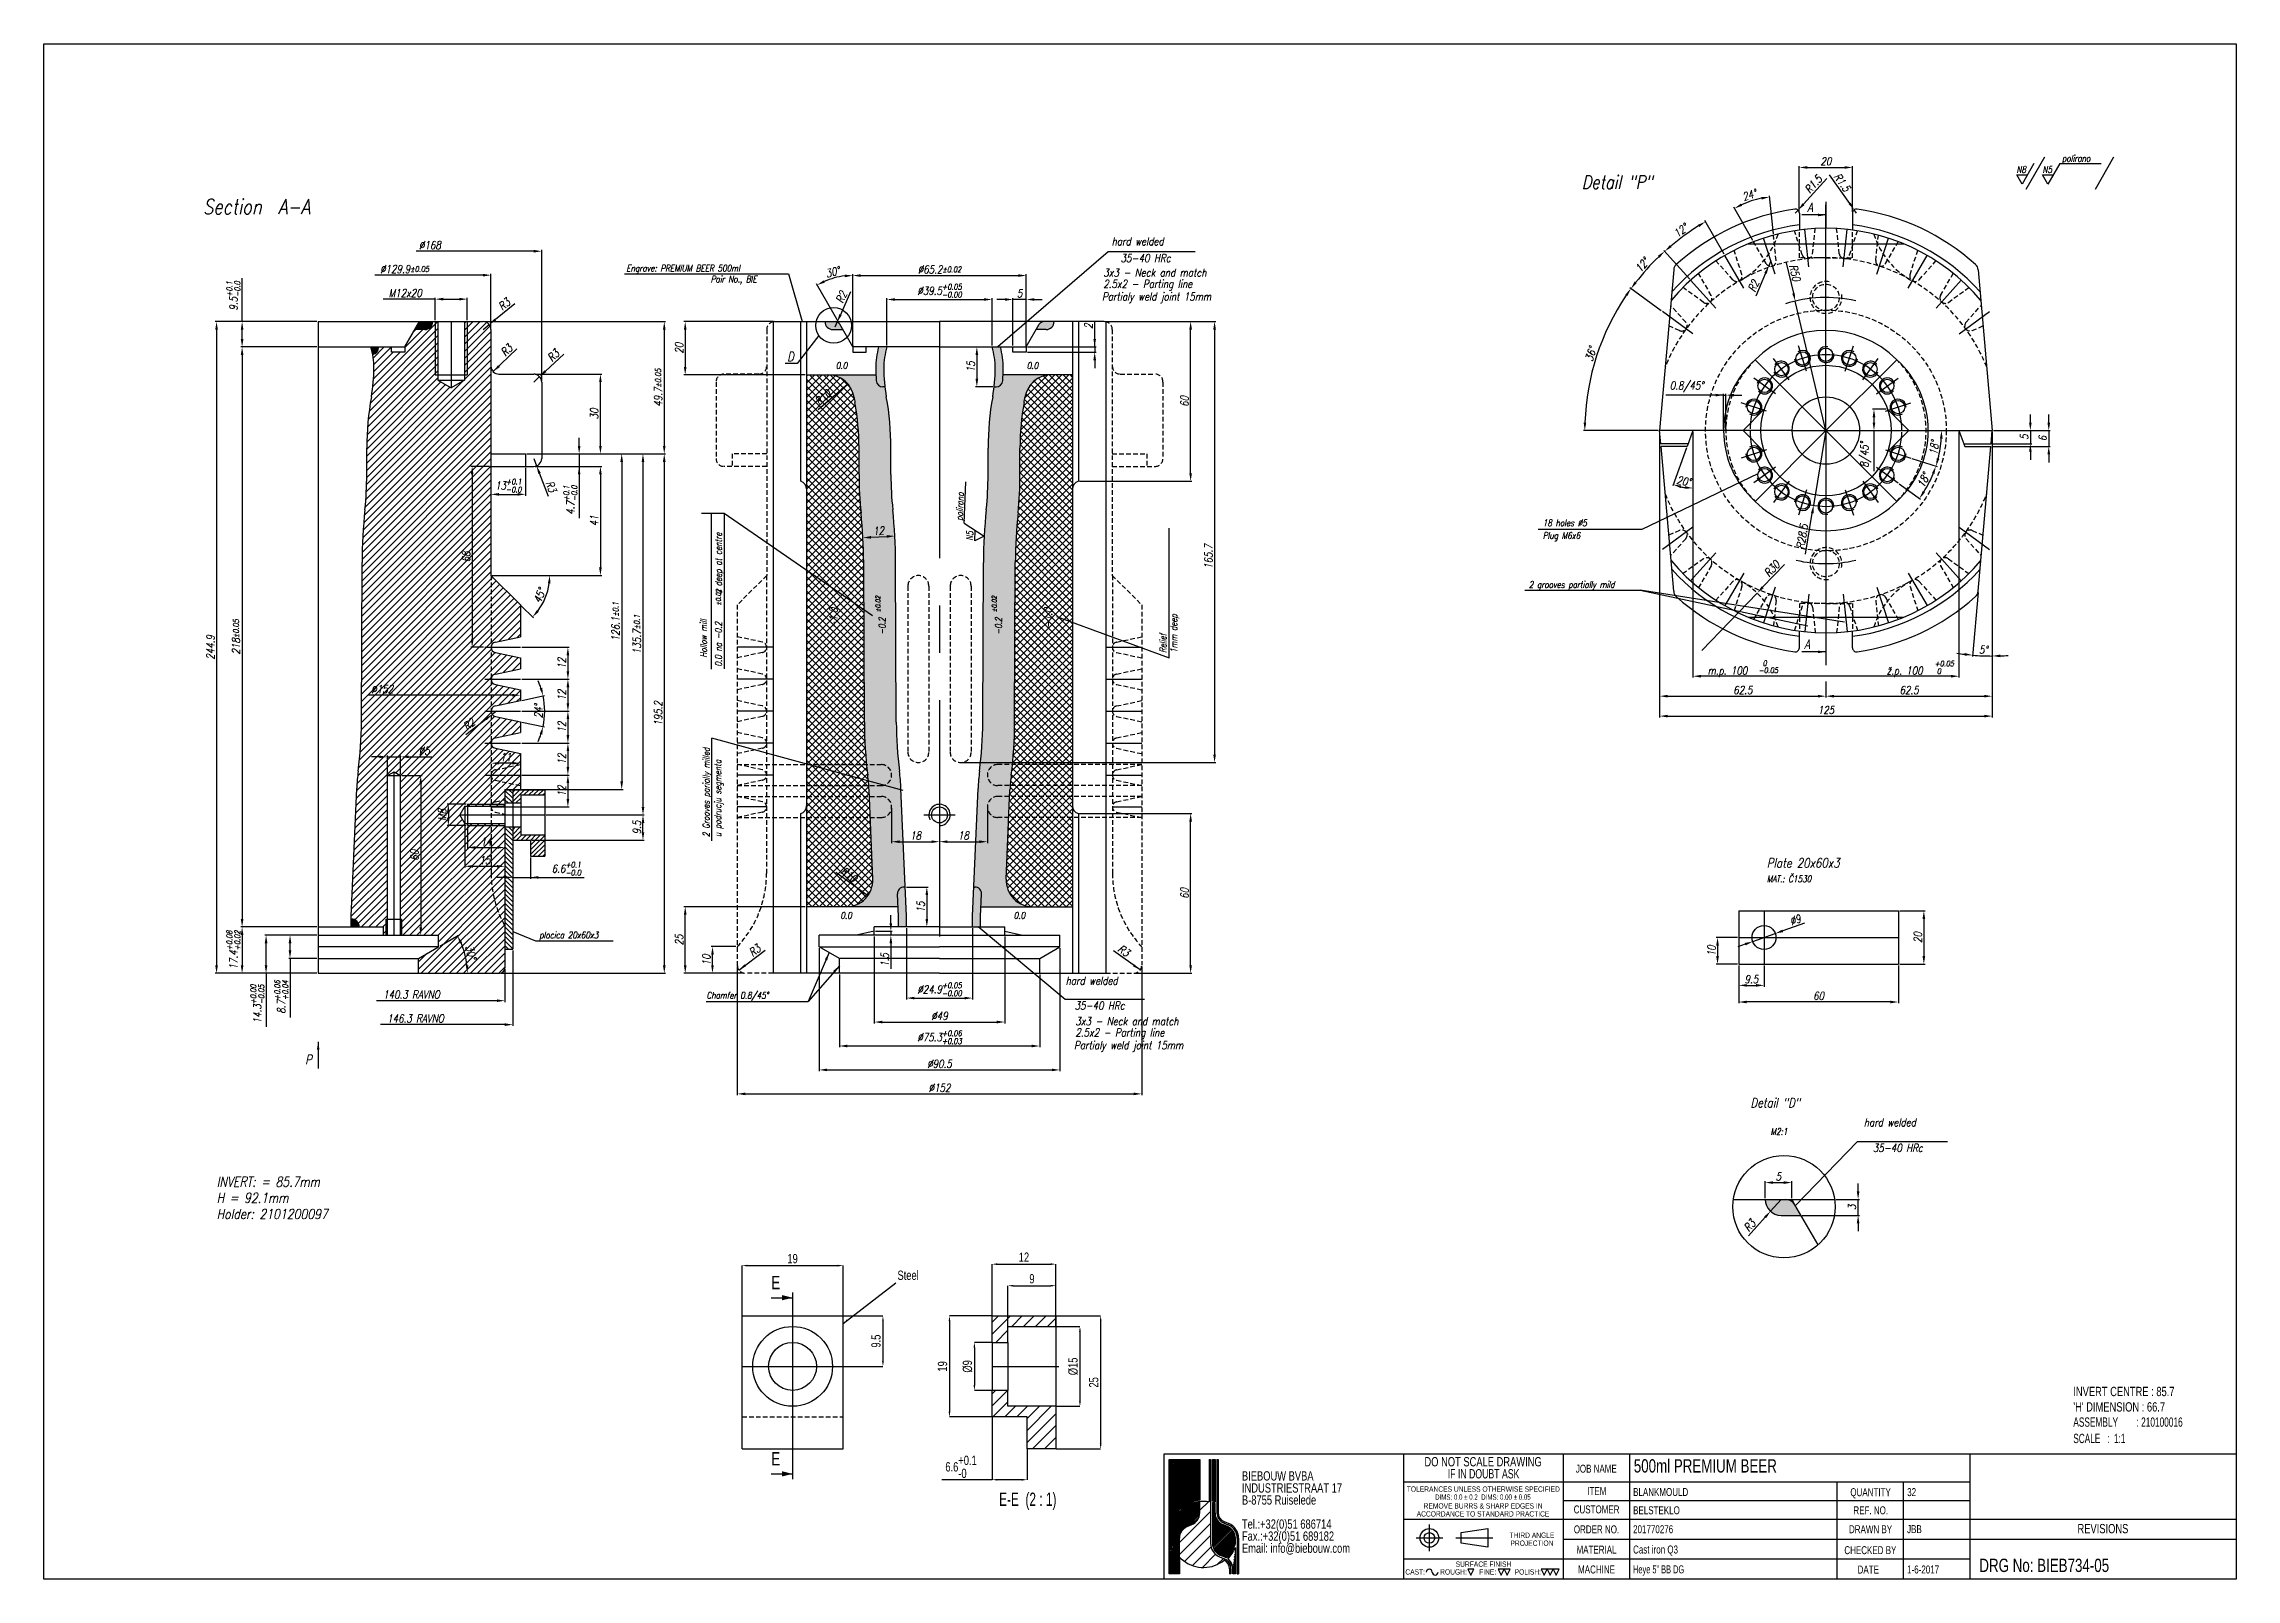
# Model space of a CAD drawing. Extents: x 1514 to 2338, y -21 to 556.
import ezdxf

# ---------------------------------------------------------------- set-up
doc = ezdxf.new("R2010")
doc.units = 0
doc.header["$LTSCALE"] = 7
doc.header["$MEASUREMENT"] = 0
doc.linetypes.add('CENTERX2', pattern=[20.32, 12.7, -2.54, 2.54, -2.54])
doc.linetypes.add('HIDDEN', pattern=[0.375, 0.25, -0.125])
doc.layers.get('DEFPOINTS').update_dxf_attribs({"linetype": 'CONTINUOUS', "lineweight": 15})
for name, color, linetype in [('CENTERLINE', 4, 'CENTERX2'), ('DIMENSIONS', 2, 'CONTINUOUS'), ('HATCH', 3, 'CONTINUOUS'), ('HIDDEN', 3, 'HIDDEN'), ('TEXT', 2, 'CONTINUOUS')]:
    doc.layers.add(name, color=color, linetype=linetype)
doc.layers.add('OUTLINE', color=7, linetype='CONTINUOUS', lineweight=25)
doc.styles.add('ITALICT', font='ITALICT.shx', dxfattribs={"width": 0.8, "height": 3})
doc.styles.add('SLDTEXTSTYLE0', font='TXT', dxfattribs={"width": 0.75})
doc.styles.add('SLDTEXTSTYLE1', font='TXT', dxfattribs={"width": 0.666667})
doc.styles.add('SLDTEXTSTYLE2', font='TXT', dxfattribs={"width": 0.660714})
doc.styles.add('SLDTEXTSTYLE3', font='TXT', dxfattribs={"width": 0.692308})
doc.styles.add('SLDTEXTSTYLE4', font='TXT', dxfattribs={"width": 0.7})
doc.styles.add('SLDTEXTSTYLE5', font='TXT', dxfattribs={"width": 0.691176})
doc.styles.add('SLDTEXTSTYLE8', font='TXT', dxfattribs={"width": 0.666667})
doc.styles.get("Standard").update_dxf_attribs({"font": 'isocp.shx', "height": 3})
doc.dimstyles.new('SLDDIMSTYLE20', dxfattribs={"dimtxt": 0.18, "dimasz": 2, "dimexe": 0, "dimexo": 0.0625, "dimgap": 0, "dimtad": 0, "dimtih": 1, "dimtoh": 1, "dimdec": 0, "dimrnd": 1e-09, "dimzin": 0, "dimdsep": 46, "dimtxsty": 'Standard', "dimsah": 1, "dimcen": 0.09, "dimadec": 0, "dimazin": 0, "dimtfac": 2, "dimtdec": 0, "dimtofl": 0, "dimtmove": 0, "dimatfit": 3, "dimfxl": 1, "dimfrac": 2, "dimtolj": 1, "dimtzin": 0, "dimarcsym": 0})
doc.dimstyles.new('SLDDIMSTYLE26', dxfattribs={"dimtxt": 3.5, "dimasz": 2, "dimexe": 0, "dimexo": 0.0625, "dimgap": 0.875, "dimtad": 1, "dimlfac": 0.5, "dimrnd": 1e-09, "dimzin": 12, "dimdsep": 46, "dimtxsty": 'SLDTEXTSTYLE0', "dimsah": 1, "dimcen": 0.09, "dimadec": 0, "dimazin": 3, "dimtfac": 1, "dimtofl": 0, "dimtmove": 0, "dimatfit": 3, "dimfxl": 1, "dimfrac": 2, "dimtolj": 1, "dimtzin": 12, "dimarcsym": 0})
doc.dimstyles.new('SLDDIMSTYLE29', dxfattribs={"dimtxt": 3.5, "dimasz": 2, "dimexe": 0, "dimexo": 0.0625, "dimgap": 0.875, "dimtad": 1, "dimlfac": 0.5, "dimrnd": 1e-09, "dimzin": 12, "dimdsep": 46, "dimtxsty": 'SLDTEXTSTYLE0', "dimsah": 1, "dimcen": 0.09, "dimadec": 0, "dimazin": 3, "dimtfac": 1, "dimtofl": 0, "dimtmove": 0, "dimatfit": 3, "dimfxl": 1, "dimfrac": 2, "dimtolj": 1, "dimtzin": 12, "dimarcsym": 0})
doc.dimstyles.new('SLDDIMSTYLE30', dxfattribs={"dimtxt": 3.5, "dimasz": 2, "dimexe": 0, "dimexo": 0.0625, "dimgap": 0.875, "dimtad": 1, "dimlfac": 0.5, "dimrnd": 1e-09, "dimzin": 12, "dimdsep": 46, "dimtxsty": 'SLDTEXTSTYLE0', "dimsah": 1, "dimcen": 0.09, "dimadec": 0, "dimazin": 3, "dimtol": 1, "dimtp": 0.1, "dimtfac": 1, "dimtofl": 0, "dimtmove": 0, "dimatfit": 3, "dimfxl": 1, "dimfrac": 2, "dimtolj": 1, "dimarcsym": 0})
doc.dimstyles.get("Standard").update_dxf_attribs({"dimtxt": 3, "dimasz": 3, "dimexe": 0.5, "dimexo": 0.5, "dimgap": 0.8, "dimtad": 1, "dimdsep": 46, "dimtxsty": 'ITALICT', "dimcen": 0.09, "dimazin": 2, "dimtfac": 1, "dimtmove": 0, "dimatfit": 3, "dimfxl": 1, "dimtolj": 1, "dimtzin": 0, "dimarcsym": 0})
pattern_1 = [(45, (1505.98695, -29.258), (-0.280633, 0.280633), [])]
pattern_2 = [(45, (1505.987, -29.258), (-2.245064, 2.245064), [])]
pattern_3 = [(45, (1320.268, -465.822), (-2.245064, 2.245064), [])]

msp = doc.modelspace()

# ---------------------------------------------------------------- texts
at = {"layer": 'CENTERLINE', "char_height": 5, "attachment_point": 1, "style": 'SLDTEXTSTYLE0'}
for insert in [(1787.4107, 92.6828), (1787.4107, 26.4752)]:
    msp.add_mtext('E', dxfattribs=dict(at, insert=insert))
at = {"layer": 'DIMENSIONS', "style": 'ITALICT', "width": 0.8}
for s, height, p in [('polirano', 2.5, (2272.5386, 511.4547)), ('N8', 2.5, (2255.409, 507.2332)), ('N5', 2.5, (2265.1869, 507.2777)), ('A', 3.5, (2176.7608, 492.5477)), ('D', 3.5, (1793.3681, 436.438)), ('0.0', 2.5, (1811.6588, 433.5632)), ('0.0', 2.5, (1883.4278, 433.5632)), ('A', 3.5, (2175.6374, 328.3721)), ('m.p. 100', 3, (2139.3315, 318.6886)), ('  0', 2, (2157.5899, 321.9496)), ('ž.p. 100', 3, (2206.5864, 318.6886)), ('+0.05', 2, (2224.6016, 321.813)), ('-0.05', 2, (2158.4679, 319.3107)), ('  0', 2, (2223.0643, 318.9358)), ('0.0', 2.5, (1813.3824, 226.9545)), ('0.0', 2.5, (1878.5305, 226.9545)), ('plocica 20x60x3', 2.5, (1700.2107, 219.5775)), ('P', 3.5, (1612.2288, 172.2692))]:
    msp.add_text(s, height=height, dxfattribs=at).set_placement(p)
for s, height, rotation, p in [('polirano', 2.5, 87.4767127, (1859.2704, 376.476)), ('N5', 2.5, 87.4767127, (1863.1197, 368.9476)), (' %%p0.02', 1.75, 90, (1828.3551, 341.064)), (' %%p0.02', 1.75, 90, (1872.109, 341.064)), ('-1.0', 3, 90, (1812.301, 336.0392)), ('-0.2', 2.5, 90, (1830.27, 333.6329)), ('-0.2', 2.5, 90, (1874.0239, 333.6329)), ('-1.0', 3, 90, (1892.9327, 336.0392))]:
    msp.add_text(s, height=height, rotation=rotation, dxfattribs=at).set_placement(p)
at = {"layer": 'TEXT', "style": 'ITALICT', "width": 0.8}
for s, height, p in [('Detail "P"', 5, (2092.0267, 501.2489)), ('Section  A-A', 5.625, (1573.8559, 491.7121)), ('hard welded', 3, (1915.3183, 480.0149)), ('Engrave: PREMIUM BEER 500ml', 2.5, (1732.9387, 470.1735)), ('3x3 - Neck and match', 3, (1912.1959, 468.2493)), ('35-40 HRc', 3, (1918.6793, 473.7172)), ('Pair No., BIE', 2.5, (1764.6484, 466.0727)), ('Partialy weld joint 15mm', 3, (1911.7251, 459.2635)), ('2.5x2 - Parting line', 3, (1912.1959, 464.0473)), ('Plug M6x6', 2.5, (2077.3875, 369.7259)), ('18 holes %%C5 ', 2.5, (2077.3875, 374.4572)), ('2 grooves partially mild', 2.5, (2072.128, 351.2506)), ('Plate 20x60x3', 3.5, (2161.5871, 246.1501)), ('MAT.: Č1530', 2.5, (2161.5871, 240.6811)), ('Chamfer 0.8/45%%d', 2.5, (1763.0411, 196.9044)), ('hard welded', 3, (1898.0457, 202.1197)), ('35-40 HRc', 3, (1901.4066, 192.7953)), ('3x3 - Neck and match', 3, (1901.6925, 186.8881)), ('2.5x2 - Parting line', 3, (1901.6925, 182.6861)), ('Partialy weld joint 15mm', 3, (1901.2216, 177.9023)), ('Detail "D"', 3.5, (2155.4407, 156.0329)), ('hard welded', 3, (2198.0635, 148.9139)), ('M2:1', 2.5, (2162.9828, 145.6703)), ('35-40 HRc', 3, (2201.4244, 139.2861)), ('INVERT: = 85.7mm', 3.75, (1578.9463, 126.2429)), ('H = 92.1mm', 3.75, (1578.9463, 120.1714)), ('Holder: 2101200097', 3.75, (1578.9463, 114.1))]:
    msp.add_text(s, height=height, dxfattribs=at).set_placement(p)
for s, height, p in [('0.0 na -0.2      u deep at centre', 2.5, (1768.7562, 321.6925)), (' %%p0.02', 1.75, (1768.4067, 343.5647)), ('Hollow mill', 2.5, (1763.1768, 325.0638)), ('1mm deep', 2.5, (1939.9322, 326.8412)), ('Relief', 2.5, (1935.8846, 326.8412)), ('2 Grooves parially milled', 2.5, (1764.2169, 257.6364)), ('u podrucju segmenta', 2.5, (1768.555, 257.6364))]:
    msp.add_text(s, height=height, rotation=90, dxfattribs=at).set_placement(p)
at = {"layer": 'TEXT'}
for s, insert, char_height, attachment_point, style in [('Steel', (1834.8291, 94.697), 3.5, 1, 'SLDTEXTSTYLE0'), ('INVERT CENTRE : 85.7', (2276.7805, 51.0201), 3.5, 1, 'SLDTEXTSTYLE0'), ("'H' DIMENSION : 66.7", (2276.7805, 45.2361), 3.5, 1, 'SLDTEXTSTYLE0'), ('ASSEMBLY        : 210100016', (2276.7805, 39.5177), 3.5, 1, 'SLDTEXTSTYLE1'), ('SCALE   :  1:1', (2276.7805, 33.3708), 3.5, 1, 'SLDTEXTSTYLE2'), ('JOB NAME', (2097.5064, 21.753), 3, 2, 'SLDTEXTSTYLE0'), ('{500ml PREMIUM BEER}', (2111.583, 23.8133), 5, 1, 'SLDTEXTSTYLE0'), ('E-E  (2 : 1)', (1883.8014, 11.2689), 5, 2, 'SLDTEXTSTYLE8'), ('ITEM', (2097.7053, 13.3266), 3, 2, 'SLDTEXTSTYLE0'), ('{BLANKMOULD}', (2111.3226, 12.9933), 3, 1, 'SLDTEXTSTYLE0'), ('QUANTITY', (2200.5855, 12.9191), 3, 2, 'SLDTEXTSTYLE0'), ('{32}', (2214.3421, 12.9528), 3, 1, 'SLDTEXTSTYLE0'), ('CUSTOMER', (2097.6022, 6.4506), 3, 2, 'SLDTEXTSTYLE0'), ('BELSTEKLO', (2111.3226, 6.1172), 3, 1, 'SLDTEXTSTYLE0'), ('REF. NO.', (2200.648, 6.1075), 3, 2, 'SLDTEXTSTYLE0'), ('ORDER NO.', (2097.571, -1.0501), 3, 2, 'SLDTEXTSTYLE0'), ('{201770276}', (2111.3226, -1.0043), 3, 1, 'SLDTEXTSTYLE0'), ('DRAWN BY', (2200.5667, -1.0021), 3, 2, 'SLDTEXTSTYLE0'), ('JBB', (2214.3063, -0.9683), 3, 1, 'SLDTEXTSTYLE0'), ('REVISIONS', (2287.906, -0.5181), 3.5, 2, 'SLDTEXTSTYLE0'), ('SURFACE FINISH', (2055.088, -14.6218), 2, 2, 'SLDTEXTSTYLE0'), ('MATERIAL', (2097.5783, -8.6713), 3, 2, 'SLDTEXTSTYLE0'), ('MACHINE', (2097.5762, -16.121), 3, 2, 'SLDTEXTSTYLE0'), ('Cast iron Q3', (2111.3155, -8.6255), 3, 1, 'SLDTEXTSTYLE0'), ('Heye 5" BB DG', (2111.3155, -16.0752), 3, 1, 'SLDTEXTSTYLE3'), ('CHECKED BY', (2200.503, -8.8641), 3, 2, 'SLDTEXTSTYLE0'), ('DATE', (2199.7161, -16.1572), 3, 2, 'SLDTEXTSTYLE0'), ('1-6-2017', (2214.3063, -16.1234), 3, 1, 'SLDTEXTSTYLE0'), ('{DRG No: BIEB734-05}', (2241.4666, -13.5744), 5, 1, 'SLDTEXTSTYLE0'), ('CAST:', (2025.7284, -17.5386), 2, 1, 'SLDTEXTSTYLE0'), ('ROUGH:', (2038.8047, -17.5386), 2, 1, 'SLDTEXTSTYLE0'), ('FINE:', (2053.4592, -17.5386), 2, 1, 'SLDTEXTSTYLE0'), ('POLISH:', (2066.8114, -17.5386), 2, 1, 'SLDTEXTSTYLE0')]:
    msp.add_mtext(s, dxfattribs=dict(at, insert=insert, char_height=char_height, attachment_point=attachment_point, style=style))

# ---------------------------------------------------------------- blocks, each defined once
blk = doc.blocks.new('*D4')
at = {"layer": 'DEFPOINTS', "color": 0}
for p in [(2193.8, 509.29), (2173.8, 492.12), (2193.8, 492.12)]:
    blk.add_point(p, dxfattribs=at)
at = {"layer": 'DIMENSIONS', "color": 0, "lineweight": -2}
for p, q in [((2173.8, 492.62), (2173.8, 509.79)), ((2176.8, 509.29), (2190.8, 509.29)), ((2193.8, 492.62), (2193.8, 509.79))]:
    blk.add_line(p, q, dxfattribs=at)
at = {"layer": 'DIMENSIONS', "color": 0}
for points in [[(2176.8, 509.79), (2176.8, 508.79), (2173.8, 509.29)], [(2190.8, 508.79), (2190.8, 509.79), (2193.8, 509.29)]]:
    blk.add_solid(points, dxfattribs=at)
at = {"layer": 'DIMENSIONS', "color": 0, "insert": (2183.8, 511.59), "char_height": 3, "attachment_point": 5, "style": 'ITALICT'}
blk.add_mtext('\\A1;20', dxfattribs=at)
blk = doc.blocks.new('*D5')
at = {"layer": 'DEFPOINTS', "color": 0}
for p in [(2162.31, 472.31), (2163.1, 474.14)]:
    blk.add_point(p, dxfattribs=at)
at = {"layer": 'DIMENSIONS', "color": 0, "lineweight": -2}
for p, q in [((2163.1, 474.14), (2162.31, 472.31)), ((2161.13, 469.55), (2157.41, 460.89))]:
    blk.add_line(p, q, dxfattribs=at)
at = {"layer": 'DIMENSIONS', "color": 0}
blk.add_solid([(2161.59, 469.35), (2160.67, 469.75), (2162.31, 472.31)], dxfattribs=at)
at = {"layer": 'DIMENSIONS', "color": 0, "insert": (2156.56, 464.74), "char_height": 3, "attachment_point": 5, "rotation": 66.75958, "style": 'ITALICT'}
blk.add_mtext('\\A1;R2', dxfattribs=at)
blk = doc.blocks.new('*D6')
at = {"layer": 'DEFPOINTS', "color": 0}
for p in [(2146.23, 423.73), (2145.35, 410.42), (2146.23, 410.42)]:
    blk.add_point(p, dxfattribs=at)
at = {"layer": 'DIMENSIONS', "color": 0, "lineweight": -2}
for p, q in [((2145.35, 423.73), (2123.58, 423.73)), ((2142.35, 423.73), (2139.35, 423.73)), ((2145.35, 410.92), (2145.35, 424.23)), ((2145.35, 423.73), (2146.23, 423.73)), ((2146.23, 410.92), (2146.23, 424.23)), ((2149.23, 423.73), (2152.23, 423.73))]:
    blk.add_line(p, q, dxfattribs=at)
at = {"layer": 'DIMENSIONS', "color": 0}
for points in [[(2142.35, 423.23), (2142.35, 424.23), (2145.35, 423.73)], [(2149.23, 424.23), (2149.23, 423.23), (2146.23, 423.73)]]:
    blk.add_solid(points, dxfattribs=at)
at = {"layer": 'DIMENSIONS', "color": 0, "insert": (2131.47, 426.81), "char_height": 3, "attachment_point": 5, "style": 'ITALICT'}
blk.add_mtext('\\A1;0.8/45%%d', dxfattribs=at)
blk = doc.blocks.new('*D7')
at = {"layer": 'DEFPOINTS', "color": 0}
for p in [(2245.87, 405.42), (2246.3, 410.42), (2260.63, 405.42)]:
    blk.add_point(p, dxfattribs=at)
at = {"layer": 'DIMENSIONS', "color": 0, "lineweight": -2}
for p, q in [((2260.63, 413.42), (2260.63, 416.42)), ((2246.37, 405.42), (2261.13, 405.42)), ((2246.8, 410.42), (2261.13, 410.42)), ((2260.63, 410.42), (2260.63, 405.42)), ((2260.63, 402.42), (2260.63, 399.42))]:
    blk.add_line(p, q, dxfattribs=at)
at = {"layer": 'DIMENSIONS', "color": 0}
for points in [[(2260.13, 413.42), (2261.13, 413.42), (2260.63, 410.42)], [(2261.13, 402.42), (2260.13, 402.42), (2260.63, 405.42)]]:
    blk.add_solid(points, dxfattribs=at)
at = {"layer": 'DIMENSIONS', "color": 0, "insert": (2258.33, 407.92), "char_height": 3, "attachment_point": 5, "rotation": 90, "style": 'ITALICT'}
blk.add_mtext('\\A1;5', dxfattribs=at)
blk = doc.blocks.new('*D8')
at = {"layer": 'DEFPOINTS', "color": 0}
for p in [(2245.78, 404.42), (2260.63, 410.42), (2267.56, 404.42)]:
    blk.add_point(p, dxfattribs=at)
at = {"layer": 'DIMENSIONS', "color": 0, "lineweight": -2}
for p, q in [((2267.56, 413.42), (2267.56, 416.42)), ((2246.28, 404.42), (2268.06, 404.42)), ((2261.13, 410.42), (2268.06, 410.42)), ((2267.56, 410.42), (2267.56, 404.42)), ((2267.56, 401.42), (2267.56, 398.42))]:
    blk.add_line(p, q, dxfattribs=at)
at = {"layer": 'DIMENSIONS', "color": 0}
for points in [[(2267.06, 413.42), (2268.06, 413.42), (2267.56, 410.42)], [(2268.06, 401.42), (2267.06, 401.42), (2267.56, 404.42)]]:
    blk.add_solid(points, dxfattribs=at)
at = {"layer": 'DIMENSIONS', "color": 0, "insert": (2265.26, 407.42), "char_height": 3, "attachment_point": 5, "rotation": 90, "style": 'ITALICT'}
blk.add_mtext('\\A1;6', dxfattribs=at)
blk = doc.blocks.new('*D9')
at = {"layer": 'DEFPOINTS', "color": 0}
for p in [(2118.61, 473.38), (2132.95, 466.9), (2122.32, 455.09), (2142.43, 456.37), (2133.78, 446.77)]:
    blk.add_point(p, dxfattribs=at)
at = {"layer": 'DIMENSIONS', "color": 0, "lineweight": -2}
for p, q in [((2132.62, 467.27), (2122.83, 478.14)), ((2121.92, 455.39), (2110.08, 463.99))]:
    blk.add_line(p, q, dxfattribs=at)
blk.add_arc((2183.8, 410.42), 90.63, 133.89671, 142.10329, dxfattribs=at)
at = {"layer": 'DIMENSIONS', "color": 0}
for points in [[(2121.31, 475.36), (2120.63, 476.09), (2123.16, 477.77)], [(2111.89, 466.39), (2112.69, 465.79), (2110.49, 463.69)]]:
    blk.add_solid(points, dxfattribs=at)
at = {"layer": 'DIMENSIONS', "color": 0, "insert": (2114.75, 472.6), "char_height": 3, "attachment_point": 5, "rotation": 48, "style": 'ITALICT'}
blk.add_mtext('\\A1;12%%d', dxfattribs=at)
blk = doc.blocks.new('*D10')
at = {"layer": 'DEFPOINTS', "color": 0}
for p in [(2133.15, 485.52), (2145.8, 476.24), (2132.95, 466.9), (2152.89, 463.97), (2142.43, 456.37)]:
    blk.add_point(p, dxfattribs=at)
at = {"layer": 'DIMENSIONS', "color": 0, "lineweight": -2}
for p, q in [((2145.55, 476.67), (2138.26, 489.3)), ((2132.62, 467.27), (2122.86, 478.11))]:
    blk.add_line(p, q, dxfattribs=at)
blk.add_arc((2183.8, 410.42), 90.58, 121.89764, 130.10236, dxfattribs=at)
at = {"layer": 'DIMENSIONS', "color": 0}
for points in [[(2136.2, 486.9), (2135.68, 487.76), (2138.51, 488.87)], [(2125.13, 480.09), (2125.78, 479.33), (2123.19, 477.74)]]:
    blk.add_solid(points, dxfattribs=at)
at = {"layer": 'DIMENSIONS', "color": 0, "insert": (2129.21, 485.57), "char_height": 3, "attachment_point": 5, "rotation": 36, "style": 'ITALICT'}
blk.add_mtext('\\A1;12%%d', dxfattribs=at)
blk = doc.blocks.new('*D11')
at = {"layer": 'DEFPOINTS', "color": 0}
for p in [(2172.28, 459.08), (2183.8, 410.42)]:
    blk.add_point(p, dxfattribs=at)
at = {"layer": 'DIMENSIONS', "color": 0, "lineweight": -2}
for p, q in [((2168.87, 473.47), (2171.59, 461.99)), ((2183.8, 410.42), (2172.28, 459.08))]:
    blk.add_line(p, q, dxfattribs=at)
at = {"layer": 'DIMENSIONS', "color": 0}
blk.add_solid([(2171.1, 461.88), (2172.07, 462.11), (2172.28, 459.08)], dxfattribs=at)
at = {"layer": 'DIMENSIONS', "color": 0, "insert": (2172.12, 469.72), "char_height": 3, "attachment_point": 5, "rotation": 283.32996, "style": 'ITALICT'}
blk.add_mtext('\\A1;R50', dxfattribs=at)
blk = doc.blocks.new('*D12')
at = {"layer": 'DEFPOINTS', "color": 0}
for p in [(2246.26, 409.92), (2246.3, 410.42), (2246.3, 371.07), (2241.02, 349.99), (2241.38, 325.82)]:
    blk.add_point(p, dxfattribs=at)
at = {"layer": 'DIMENSIONS', "color": 0, "lineweight": -2}
for p, q in [((2246.3, 370.57), (2246.3, 325.18)), ((2240.97, 349.49), (2238.88, 325.5))]:
    blk.add_line(p, q, dxfattribs=at)
for start, end in [(260.94314, 262.97157), (265, 270), (272.02843, 274.05686)]:
    blk.add_arc((2246.3, 410.42), 84.74, start, end, dxfattribs=at)
at = {"layer": 'DIMENSIONS', "color": 0}
for points in [[(2235.88, 325.82), (2235.99, 326.81), (2238.92, 326)], [(2249.3, 326.23), (2249.31, 325.23), (2246.3, 325.68)]]:
    blk.add_solid(points, dxfattribs=at)
at = {"layer": 'DIMENSIONS', "color": 0, "insert": (2242.98, 328.05), "char_height": 3, "attachment_point": 5, "rotation": 357.68914, "style": 'ITALICT'}
blk.add_mtext('\\A1;5%%d', dxfattribs=at)
blk = doc.blocks.new('*D13')
at = {"layer": 'DEFPOINTS', "color": 0}
for p in [(2121.3, 410.42), (2183.8, 316.61), (2183.8, 310.58)]:
    blk.add_point(p, dxfattribs=at)
at = {"layer": 'DIMENSIONS', "color": 0, "lineweight": -2}
for p, q in [((2121.3, 409.92), (2121.3, 310.08)), ((2183.8, 316.11), (2183.8, 310.08)), ((2124.3, 310.58), (2180.8, 310.58))]:
    blk.add_line(p, q, dxfattribs=at)
at = {"layer": 'DIMENSIONS', "color": 0}
for points in [[(2124.3, 311.08), (2124.3, 310.08), (2121.3, 310.58)], [(2180.8, 310.08), (2180.8, 311.08), (2183.8, 310.58)]]:
    blk.add_solid(points, dxfattribs=at)
at = {"layer": 'DIMENSIONS', "color": 0, "insert": (2152.55, 312.88), "char_height": 3, "attachment_point": 5, "style": 'ITALICT'}
blk.add_mtext('\\A1;62.5', dxfattribs=at)
blk = doc.blocks.new('*D14')
at = {"layer": 'DEFPOINTS', "color": 0}
for p in [(2246.3, 410.42), (2183.8, 316.61), (2246.3, 310.58)]:
    blk.add_point(p, dxfattribs=at)
at = {"layer": 'DIMENSIONS', "color": 0, "lineweight": -2}
for p, q in [((2246.3, 409.92), (2246.3, 310.08)), ((2183.8, 316.11), (2183.8, 310.08)), ((2186.8, 310.58), (2243.3, 310.58))]:
    blk.add_line(p, q, dxfattribs=at)
at = {"layer": 'DIMENSIONS', "color": 0}
for points in [[(2186.8, 311.08), (2186.8, 310.08), (2183.8, 310.58)], [(2243.3, 310.08), (2243.3, 311.08), (2246.3, 310.58)]]:
    blk.add_solid(points, dxfattribs=at)
at = {"layer": 'DIMENSIONS', "color": 0, "insert": (2215.05, 312.88), "char_height": 3, "attachment_point": 5, "style": 'ITALICT'}
blk.add_mtext('\\A1;62.5', dxfattribs=at)
blk = doc.blocks.new('*D15')
at = {"layer": 'DEFPOINTS', "color": 0}
for p in [(1883.23, 468.66), (1818.03, 441.85), (1883.23, 441.85)]:
    blk.add_point(p, dxfattribs=at)
at = {"layer": 'DIMENSIONS', "color": 0, "lineweight": -2}
for p, q in [((1818.03, 442.35), (1818.03, 469.16)), ((1821.03, 468.66), (1880.23, 468.66)), ((1883.23, 442.35), (1883.23, 469.16))]:
    blk.add_line(p, q, dxfattribs=at)
at = {"layer": 'DIMENSIONS', "color": 0}
for points in [[(1821.03, 469.16), (1821.03, 468.16), (1818.03, 468.66)], [(1880.23, 468.16), (1880.23, 469.16), (1883.23, 468.66)]]:
    blk.add_solid(points, dxfattribs=at)
at = {"layer": 'DIMENSIONS', "color": 0, "insert": (1850.63, 470.96), "char_height": 3, "attachment_point": 5, "style": 'ITALICT'}
blk.add_mtext('\\A1;%%c65.2{}{\\H0.71x;\\C3;%%p0.02}', dxfattribs=at)
blk = doc.blocks.new('*D16')
at = {"layer": 'DEFPOINTS', "color": 0}
for p in [(1765.3, 216.45), (1774.63, 216.45), (1777.63, 206.45)]:
    blk.add_point(p, dxfattribs=at)
at = {"layer": 'DIMENSIONS', "color": 0, "lineweight": -2}
for p, q in [((1774.13, 216.45), (1764.8, 216.45)), ((1777.13, 206.45), (1764.8, 206.45)), ((1765.3, 209.45), (1765.3, 213.45))]:
    blk.add_line(p, q, dxfattribs=at)
at = {"layer": 'DIMENSIONS', "color": 0}
for points in [[(1765.8, 213.45), (1764.8, 213.45), (1765.3, 216.45)], [(1764.8, 209.45), (1765.8, 209.45), (1765.3, 206.45)]]:
    blk.add_solid(points, dxfattribs=at)
at = {"layer": 'DIMENSIONS', "color": 0, "insert": (1763, 211.45), "char_height": 3, "attachment_point": 5, "rotation": 90, "style": 'ITALICT'}
blk.add_mtext('\\A1;10', dxfattribs=at)
blk = doc.blocks.new('*D74')
at = {"layer": 'DEFPOINTS', "color": 0}
for p in [(1673.25, 261.95), (1687.25, 253.7), (1687.25, 253.7)]:
    blk.add_point(p, dxfattribs=at)
at = {"layer": 'DIMENSIONS', "color": 0, "lineweight": -2}
for p, q in [((1673.25, 261.45), (1673.25, 253.2)), ((1676.25, 253.7), (1684.25, 253.7)), ((1687.25, 253.2), (1687.25, 253.2))]:
    blk.add_line(p, q, dxfattribs=at)
at = {"layer": 'DIMENSIONS', "color": 0}
for points in [[(1676.25, 254.2), (1676.25, 253.2), (1673.25, 253.7)], [(1684.25, 253.2), (1684.25, 254.2), (1687.25, 253.7)]]:
    blk.add_solid(points, dxfattribs=at)
at = {"layer": 'DIMENSIONS', "color": 0, "insert": (1680.25, 256), "char_height": 3, "attachment_point": 5, "style": 'ITALICT'}
blk.add_mtext('\\A1;14', dxfattribs=at)
blk = doc.blocks.new('*D75')
at = {"layer": 'DEFPOINTS', "color": 0}
for p in [(1672.25, 262.7), (1687.25, 246.65), (1687.25, 246.65)]:
    blk.add_point(p, dxfattribs=at)
at = {"layer": 'DIMENSIONS', "color": 0, "lineweight": -2}
for p, q in [((1672.25, 262.2), (1672.25, 246.15)), ((1675.25, 246.65), (1684.25, 246.65)), ((1687.25, 246.15), (1687.25, 246.15))]:
    blk.add_line(p, q, dxfattribs=at)
at = {"layer": 'DIMENSIONS', "color": 0}
for points in [[(1675.25, 247.15), (1675.25, 246.15), (1672.25, 246.65)], [(1684.25, 246.15), (1684.25, 247.15), (1687.25, 246.65)]]:
    blk.add_solid(points, dxfattribs=at)
at = {"layer": 'DIMENSIONS', "color": 0, "insert": (1679.75, 248.95), "char_height": 3, "attachment_point": 5, "style": 'ITALICT'}
blk.add_mtext('\\A1;15', dxfattribs=at)
blk = doc.blocks.new('*D17')
at = {"layer": 'DEFPOINTS', "color": 0}
for p in [(1695.05, 396.95), (1682.05, 386.43), (1695.05, 386.43)]:
    blk.add_point(p, dxfattribs=at)
at = {"layer": 'DIMENSIONS', "color": 0, "lineweight": -2}
for p, q in [((1695.05, 396.45), (1695.05, 385.93)), ((1682.05, 386.93), (1682.05, 386.93)), ((1685.05, 386.43), (1692.05, 386.43))]:
    blk.add_line(p, q, dxfattribs=at)
at = {"layer": 'DIMENSIONS', "color": 0}
for points in [[(1685.05, 386.93), (1685.05, 385.93), (1682.05, 386.43)], [(1692.05, 385.93), (1692.05, 386.93), (1695.05, 386.43)]]:
    blk.add_solid(points, dxfattribs=at)
at = {"layer": 'DIMENSIONS', "color": 0, "insert": (1688.55, 389.72), "char_height": 3, "attachment_point": 5, "style": 'ITALICT'}
blk.add_mtext('\\A1;13{}{\\H0.71x;\\C3;\\S+0.1^ -0.0;}', dxfattribs=at)
blk = doc.blocks.new('*D18')
at = {"layer": 'DEFPOINTS', "color": 0}
for p in [(1695.05, 401.65), (1698.1, 396.95), (1715.18, 396.95)]:
    blk.add_point(p, dxfattribs=at)
at = {"layer": 'DIMENSIONS', "color": 0, "lineweight": -2}
for p, q in [((1715.18, 404.65), (1715.18, 407.65)), ((1695.55, 401.65), (1715.68, 401.65)), ((1698.6, 396.95), (1715.68, 396.95)), ((1715.18, 401.65), (1715.18, 396.95)), ((1715.18, 396.95), (1715.18, 377.51)), ((1715.18, 393.95), (1715.18, 390.95))]:
    blk.add_line(p, q, dxfattribs=at)
at = {"layer": 'DIMENSIONS', "color": 0}
for points in [[(1714.68, 404.65), (1715.68, 404.65), (1715.18, 401.65)], [(1715.68, 393.95), (1714.68, 393.95), (1715.18, 396.95)]]:
    blk.add_solid(points, dxfattribs=at)
at = {"layer": 'DIMENSIONS', "color": 0, "insert": (1711.89, 384.23), "char_height": 3, "attachment_point": 5, "rotation": 90, "style": 'ITALICT'}
blk.add_mtext('\\A1;4.7{}{\\H0.71x;\\C3;\\S+0.1^ -0.0;}', dxfattribs=at)
blk = doc.blocks.new('*D19')
at = {"layer": 'DEFPOINTS', "color": 0}
for p in [(1679.05, 451.35), (1695.05, 401.65), (1747.18, 401.65)]:
    blk.add_point(p, dxfattribs=at)
at = {"layer": 'DIMENSIONS', "color": 0, "lineweight": -2}
for p, q in [((1679.55, 451.35), (1747.68, 451.35)), ((1747.18, 448.35), (1747.18, 404.65)), ((1695.55, 401.65), (1747.68, 401.65))]:
    blk.add_line(p, q, dxfattribs=at)
at = {"layer": 'DIMENSIONS', "color": 0}
for points in [[(1747.68, 448.35), (1746.68, 448.35), (1747.18, 451.35)], [(1746.68, 404.65), (1747.68, 404.65), (1747.18, 401.65)]]:
    blk.add_solid(points, dxfattribs=at)
at = {"layer": 'DIMENSIONS', "color": 0, "insert": (1744.88, 426.5), "char_height": 3, "attachment_point": 5, "rotation": 90, "style": 'ITALICT'}
blk.add_mtext('\\A1;49.7{}{\\H0.71x;\\C3;%%p0.05}', dxfattribs=at)
blk = doc.blocks.new('*D20')
at = {"layer": 'DEFPOINTS', "color": 0}
for p in [(1698.1, 396.95), (1682.05, 355.95), (1723.18, 355.95)]:
    blk.add_point(p, dxfattribs=at)
at = {"layer": 'DIMENSIONS', "color": 0, "lineweight": -2}
for p, q in [((1698.6, 396.95), (1723.68, 396.95)), ((1723.18, 393.95), (1723.18, 358.95)), ((1682.55, 355.95), (1723.68, 355.95))]:
    blk.add_line(p, q, dxfattribs=at)
at = {"layer": 'DIMENSIONS', "color": 0}
for points in [[(1723.68, 393.95), (1722.68, 393.95), (1723.18, 396.95)], [(1722.68, 358.95), (1723.68, 358.95), (1723.18, 355.95)]]:
    blk.add_solid(points, dxfattribs=at)
at = {"layer": 'DIMENSIONS', "color": 0, "insert": (1720.88, 376.45), "char_height": 3, "attachment_point": 5, "rotation": 90, "style": 'ITALICT'}
blk.add_mtext('\\A1;41', dxfattribs=at)
blk = doc.blocks.new('*D21')
at = {"layer": 'DEFPOINTS', "color": 0}
for p in [(1682.05, 355.95), (1682.05, 355.95), (1692.66, 355.95), (1693.1, 344.9), (1701.18, 344.9)]:
    blk.add_point(p, dxfattribs=at)
at = {"layer": 'DIMENSIONS', "color": 0, "lineweight": -2}
for p, q in [((1693.16, 355.95), (1704.64, 355.95)), ((1693.45, 344.54), (1698.02, 339.97))]:
    blk.add_line(p, q, dxfattribs=at)
blk.add_arc((1682.05, 355.95), 22.09, 322.78817, 352.21183, dxfattribs=at)
at = {"layer": 'DIMENSIONS', "color": 0}
for points in [[(1704.43, 352.92), (1703.43, 352.99), (1704.14, 355.95)], [(1699.26, 342.92), (1700.02, 342.26), (1697.67, 340.33)]]:
    blk.add_solid(points, dxfattribs=at)
at = {"layer": 'DIMENSIONS', "color": 0, "insert": (1700.33, 348.37), "char_height": 3, "attachment_point": 5, "rotation": 67.5, "style": 'ITALICT'}
blk.add_mtext('\\A1;45%%d', dxfattribs=at)
blk = doc.blocks.new('*D22')
at = {"layer": 'DEFPOINTS', "color": 0}
for p in [(1695.05, 401.65), (1693.1, 275.55), (1731.18, 275.55)]:
    blk.add_point(p, dxfattribs=at)
at = {"layer": 'DIMENSIONS', "color": 0, "lineweight": -2}
for p, q in [((1695.55, 401.65), (1731.68, 401.65)), ((1731.18, 398.65), (1731.18, 278.55)), ((1693.6, 275.55), (1731.68, 275.55))]:
    blk.add_line(p, q, dxfattribs=at)
at = {"layer": 'DIMENSIONS', "color": 0}
for points in [[(1731.68, 398.65), (1730.68, 398.65), (1731.18, 401.65)], [(1730.68, 278.55), (1731.68, 278.55), (1731.18, 275.55)]]:
    blk.add_solid(points, dxfattribs=at)
at = {"layer": 'DIMENSIONS', "color": 0, "insert": (1728.88, 338.6), "char_height": 3, "attachment_point": 5, "rotation": 90, "style": 'ITALICT'}
blk.add_mtext('\\A1;126.1{}{\\H0.71x;\\C3;%%p0.1}', dxfattribs=at)
blk = doc.blocks.new('*D23')
at = {"layer": 'DEFPOINTS', "color": 0}
for p in [(1695.05, 401.65), (1702.25, 265.95), (1739.18, 265.95)]:
    blk.add_point(p, dxfattribs=at)
at = {"layer": 'DIMENSIONS', "color": 0, "lineweight": -2}
for p, q in [((1695.55, 401.65), (1739.68, 401.65)), ((1739.18, 398.65), (1739.18, 268.95)), ((1702.75, 265.95), (1739.68, 265.95))]:
    blk.add_line(p, q, dxfattribs=at)
at = {"layer": 'DIMENSIONS', "color": 0}
for points in [[(1739.68, 398.65), (1738.68, 398.65), (1739.18, 401.65)], [(1738.68, 268.95), (1739.68, 268.95), (1739.18, 265.95)]]:
    blk.add_solid(points, dxfattribs=at)
at = {"layer": 'DIMENSIONS', "color": 0, "insert": (1736.88, 333.8), "char_height": 3, "attachment_point": 5, "rotation": 90, "style": 'ITALICT'}
blk.add_mtext('\\A1;135.7{}{\\H0.71x;\\C3;%%p0.1}', dxfattribs=at)
blk = doc.blocks.new('*D76')
at = {"layer": 'DEFPOINTS', "color": 0}
for p in [(1682.05, 396.95), (1674.97, 328.95), (1679.72, 328.95)]:
    blk.add_point(p, dxfattribs=at)
at = {"layer": 'DIMENSIONS', "color": 0, "lineweight": -2}
for p, q in [((1681.55, 396.95), (1674.47, 396.95)), ((1674.97, 393.95), (1674.97, 331.95)), ((1679.22, 328.95), (1674.47, 328.95))]:
    blk.add_line(p, q, dxfattribs=at)
at = {"layer": 'DIMENSIONS', "color": 0}
for points in [[(1675.47, 393.95), (1674.47, 393.95), (1674.97, 396.95)], [(1674.47, 331.95), (1675.47, 331.95), (1674.97, 328.95)]]:
    blk.add_solid(points, dxfattribs=at)
at = {"layer": 'DIMENSIONS', "color": 0, "insert": (1672.67, 362.95), "char_height": 3, "attachment_point": 5, "rotation": 90, "style": 'ITALICT'}
blk.add_mtext('\\A1;68', dxfattribs=at)
blk = doc.blocks.new('*D77')
at = {"layer": 'DEFPOINTS', "color": 0}
for p in [(1684.1, 304.95), (1682.51, 303.73)]:
    blk.add_point(p, dxfattribs=at)
at = {"layer": 'DIMENSIONS', "color": 0, "lineweight": -2}
for p, q in [((1684.1, 304.95), (1682.51, 303.73)), ((1672.65, 296.22), (1680.12, 301.91))]:
    blk.add_line(p, q, dxfattribs=at)
at = {"layer": 'DIMENSIONS', "color": 0}
blk.add_solid([(1680.43, 301.52), (1679.82, 302.31), (1682.51, 303.73)], dxfattribs=at)
at = {"layer": 'DIMENSIONS', "color": 0, "insert": (1673.8, 299.99), "char_height": 3, "attachment_point": 5, "rotation": 37.30975, "style": 'ITALICT'}
blk.add_mtext('\\A1;R2', dxfattribs=at)
blk = doc.blocks.new('*D24')
at = {"layer": 'DEFPOINTS', "color": 0}
for p in [(1683.68, 306.9), (1693.15, 308.91), (1683.68, 302.99), (1693.15, 300.98), (1702.17, 303.01)]:
    blk.add_point(p, dxfattribs=at)
at = {"layer": 'DIMENSIONS', "color": 0, "lineweight": -2}
for p, q in [((1693.64, 309.02), (1702.12, 310.82)), ((1693.64, 300.87), (1702.12, 299.07))]:
    blk.add_line(p, q, dxfattribs=at)
for start, end in [(18.19639, 24.39278), (348, 12), (335.60722, 341.80361)]:
    blk.add_arc((1674.48, 304.95), 27.75, start, end, dxfattribs=at)
at = {"layer": 'DIMENSIONS', "color": 0}
for points in [[(1700.36, 313.48), (1701.33, 313.74), (1701.63, 310.72)], [(1701.33, 296.15), (1700.36, 296.41), (1701.63, 299.17)]]:
    blk.add_solid(points, dxfattribs=at)
at = {"layer": 'DIMENSIONS', "color": 0, "insert": (1699.93, 304.95), "char_height": 3, "attachment_point": 5, "rotation": 90, "style": 'ITALICT'}
blk.add_mtext('\\A1;24%%d', dxfattribs=at)
blk = doc.blocks.new('*D25')
at = {"layer": 'DEFPOINTS', "color": 0}
for p in [(1693.1, 316.95), (1693.1, 304.95), (1710.96, 304.95)]:
    blk.add_point(p, dxfattribs=at)
at = {"layer": 'DIMENSIONS', "color": 0, "lineweight": -2}
for p, q in [((1693.6, 316.95), (1711.46, 316.95)), ((1710.96, 313.95), (1710.96, 307.95)), ((1693.6, 304.95), (1711.46, 304.95))]:
    blk.add_line(p, q, dxfattribs=at)
at = {"layer": 'DIMENSIONS', "color": 0}
for points in [[(1711.46, 313.95), (1710.46, 313.95), (1710.96, 316.95)], [(1710.46, 307.95), (1711.46, 307.95), (1710.96, 304.95)]]:
    blk.add_solid(points, dxfattribs=at)
at = {"layer": 'DIMENSIONS', "color": 0, "insert": (1708.66, 310.95), "char_height": 3, "attachment_point": 5, "rotation": 90, "style": 'ITALICT'}
blk.add_mtext('\\A1;12', dxfattribs=at)
blk = doc.blocks.new('*D26')
at = {"layer": 'DEFPOINTS', "color": 0}
for p in [(1693.1, 304.95), (1693.1, 292.95), (1710.96, 292.95)]:
    blk.add_point(p, dxfattribs=at)
at = {"layer": 'DIMENSIONS', "color": 0, "lineweight": -2}
for p, q in [((1693.6, 304.95), (1711.46, 304.95)), ((1710.96, 301.95), (1710.96, 295.95)), ((1693.6, 292.95), (1711.46, 292.95))]:
    blk.add_line(p, q, dxfattribs=at)
at = {"layer": 'DIMENSIONS', "color": 0}
for points in [[(1711.46, 301.95), (1710.46, 301.95), (1710.96, 304.95)], [(1710.46, 295.95), (1711.46, 295.95), (1710.96, 292.95)]]:
    blk.add_solid(points, dxfattribs=at)
at = {"layer": 'DIMENSIONS', "color": 0, "insert": (1708.66, 298.95), "char_height": 3, "attachment_point": 5, "rotation": 90, "style": 'ITALICT'}
blk.add_mtext('\\A1;12', dxfattribs=at)
blk = doc.blocks.new('*D27')
at = {"layer": 'DEFPOINTS', "color": 0}
for p in [(1693.1, 292.95), (1693.1, 280.95), (1710.96, 280.95)]:
    blk.add_point(p, dxfattribs=at)
at = {"layer": 'DIMENSIONS', "color": 0, "lineweight": -2}
for p, q in [((1693.6, 292.95), (1711.46, 292.95)), ((1710.96, 289.95), (1710.96, 283.95)), ((1693.6, 280.95), (1711.46, 280.95))]:
    blk.add_line(p, q, dxfattribs=at)
at = {"layer": 'DIMENSIONS', "color": 0}
for points in [[(1711.46, 289.95), (1710.46, 289.95), (1710.96, 292.95)], [(1710.46, 283.95), (1711.46, 283.95), (1710.96, 280.95)]]:
    blk.add_solid(points, dxfattribs=at)
at = {"layer": 'DIMENSIONS', "color": 0, "insert": (1708.66, 286.95), "char_height": 3, "attachment_point": 5, "rotation": 90, "style": 'ITALICT'}
blk.add_mtext('\\A1;12', dxfattribs=at)
blk = doc.blocks.new('*D28')
at = {"layer": 'DEFPOINTS', "color": 0}
for p in [(1693.1, 280.95), (1693.1, 268.95), (1710.96, 268.95)]:
    blk.add_point(p, dxfattribs=at)
at = {"layer": 'DIMENSIONS', "color": 0, "lineweight": -2}
for p, q in [((1693.6, 280.95), (1711.46, 280.95)), ((1710.96, 277.95), (1710.96, 271.95)), ((1693.6, 268.95), (1711.46, 268.95))]:
    blk.add_line(p, q, dxfattribs=at)
at = {"layer": 'DIMENSIONS', "color": 0}
for points in [[(1711.46, 277.95), (1710.46, 277.95), (1710.96, 280.95)], [(1710.46, 271.95), (1711.46, 271.95), (1710.96, 268.95)]]:
    blk.add_solid(points, dxfattribs=at)
at = {"layer": 'DIMENSIONS', "color": 0, "insert": (1708.66, 274.95), "char_height": 3, "attachment_point": 5, "rotation": 90, "style": 'ITALICT'}
blk.add_mtext('\\A1;12', dxfattribs=at)
blk = doc.blocks.new('*D78')
at = {"layer": 'DEFPOINTS', "color": 0}
for p in [(1682.1, 285.39), (1682.1, 285.39), (1693.1, 285.39)]:
    blk.add_point(p, dxfattribs=at)
at = {"layer": 'DIMENSIONS', "color": 0, "lineweight": -2}
for p, q in [((1682.1, 285.89), (1682.1, 285.89)), ((1690.1, 285.39), (1685.1, 285.39)), ((1693.1, 285.89), (1693.1, 285.89))]:
    blk.add_line(p, q, dxfattribs=at)
at = {"layer": 'DIMENSIONS', "color": 0}
for points in [[(1685.1, 285.89), (1685.1, 284.89), (1682.1, 285.39)], [(1690.1, 284.89), (1690.1, 285.89), (1693.1, 285.39)]]:
    blk.add_solid(points, dxfattribs=at)
at = {"layer": 'DIMENSIONS', "color": 0, "insert": (1687.6, 287.69), "char_height": 3, "attachment_point": 5, "style": 'ITALICT'}
blk.add_mtext('\\A1;11', dxfattribs=at)
blk = doc.blocks.new('*D29')
at = {"layer": 'DEFPOINTS', "color": 0}
for p in [(1617.1, 441.85), (1588.51, 223.85), (1617.1, 223.85)]:
    blk.add_point(p, dxfattribs=at)
at = {"layer": 'DIMENSIONS', "color": 0, "lineweight": -2}
for p, q in [((1616.6, 441.85), (1588.01, 441.85)), ((1588.51, 438.85), (1588.51, 226.85)), ((1616.6, 223.85), (1588.01, 223.85))]:
    blk.add_line(p, q, dxfattribs=at)
at = {"layer": 'DIMENSIONS', "color": 0}
for points in [[(1589.01, 438.85), (1588.01, 438.85), (1588.51, 441.85)], [(1588.01, 226.85), (1589.01, 226.85), (1588.51, 223.85)]]:
    blk.add_solid(points, dxfattribs=at)
at = {"layer": 'DIMENSIONS', "color": 0, "insert": (1586.21, 332.85), "char_height": 3, "attachment_point": 5, "rotation": 90, "style": 'ITALICT'}
blk.add_mtext('\\A1;218{}{\\H0.71x;\\C3;%%p0.05}', dxfattribs=at)
blk = doc.blocks.new('*D30')
at = {"layer": 'DEFPOINTS', "color": 0}
for p in [(1617.1, 223.85), (1588.51, 206.45), (1617.1, 206.45)]:
    blk.add_point(p, dxfattribs=at)
at = {"layer": 'DIMENSIONS', "color": 0, "lineweight": -2}
for p, q in [((1616.6, 223.85), (1588.01, 223.85)), ((1588.51, 220.85), (1588.51, 209.45)), ((1616.6, 206.45), (1588.01, 206.45))]:
    blk.add_line(p, q, dxfattribs=at)
at = {"layer": 'DIMENSIONS', "color": 0}
for points in [[(1589.01, 220.85), (1588.01, 220.85), (1588.51, 223.85)], [(1588.01, 209.45), (1589.01, 209.45), (1588.51, 206.45)]]:
    blk.add_solid(points, dxfattribs=at)
at = {"layer": 'DIMENSIONS', "color": 0, "insert": (1585.23, 215.15), "char_height": 3, "attachment_point": 5, "rotation": 90, "style": 'ITALICT'}
blk.add_mtext('\\A1;17.4{}{\\H0.71x;\\C3;\\S+0.08^ +0.02;}', dxfattribs=at)
blk = doc.blocks.new('*D79')
at = {"layer": 'DEFPOINTS', "color": 0}
for p in [(1673.25, 269.95), (1666.02, 261.95), (1673.25, 261.95)]:
    blk.add_point(p, dxfattribs=at)
at = {"layer": 'DIMENSIONS', "color": 0, "lineweight": -2}
for p, q in [((1672.75, 269.95), (1665.52, 269.95)), ((1666.02, 266.95), (1666.02, 264.95)), ((1672.75, 261.95), (1665.52, 261.95))]:
    blk.add_line(p, q, dxfattribs=at)
at = {"layer": 'DIMENSIONS', "color": 0}
for points in [[(1666.52, 266.95), (1665.52, 266.95), (1666.02, 269.95)], [(1665.52, 264.95), (1666.52, 264.95), (1666.02, 261.95)]]:
    blk.add_solid(points, dxfattribs=at)
at = {"layer": 'DIMENSIONS', "color": 0, "insert": (1663.72, 265.95), "char_height": 3, "attachment_point": 5, "rotation": 90, "style": 'ITALICT'}
blk.add_mtext('\\A1;M8', dxfattribs=at)
blk = doc.blocks.new('*D31')
at = {"layer": 'DEFPOINTS', "color": 0}
for p in [(1826.13, 220.75), (1875.13, 220.75), (1875.13, 188.12)]:
    blk.add_point(p, dxfattribs=at)
at = {"layer": 'DIMENSIONS', "color": 0, "lineweight": -2}
for p, q in [((1826.13, 220.25), (1826.13, 187.62)), ((1875.13, 220.25), (1875.13, 187.62)), ((1829.13, 188.12), (1872.13, 188.12))]:
    blk.add_line(p, q, dxfattribs=at)
at = {"layer": 'DIMENSIONS', "color": 0}
for points in [[(1829.13, 188.62), (1829.13, 187.62), (1826.13, 188.12)], [(1872.13, 187.62), (1872.13, 188.62), (1875.13, 188.12)]]:
    blk.add_solid(points, dxfattribs=at)
at = {"layer": 'DIMENSIONS', "color": 0, "insert": (1850.63, 190.42), "char_height": 3, "attachment_point": 5, "style": 'ITALICT'}
blk.add_mtext('\\A1;%%c49', dxfattribs=at)
blk = doc.blocks.new('*D32')
at = {"layer": 'DEFPOINTS', "color": 0}
for p in [(1597.51, 220.75), (1617.1, 220.75), (1617.1, 206.45)]:
    blk.add_point(p, dxfattribs=at)
at = {"layer": 'DIMENSIONS', "color": 0, "lineweight": -2}
for p, q in [((1616.6, 220.75), (1597.01, 220.75)), ((1597.51, 209.45), (1597.51, 217.75)), ((1616.6, 206.45), (1597.01, 206.45)), ((1597.51, 206.45), (1597.51, 186.32))]:
    blk.add_line(p, q, dxfattribs=at)
at = {"layer": 'DIMENSIONS', "color": 0}
for points in [[(1598.01, 217.75), (1597.01, 217.75), (1597.51, 220.75)], [(1597.01, 209.45), (1598.01, 209.45), (1597.51, 206.45)]]:
    blk.add_solid(points, dxfattribs=at)
at = {"layer": 'DIMENSIONS', "color": 0, "insert": (1594.23, 194.88), "char_height": 3, "attachment_point": 5, "rotation": 90, "style": 'ITALICT'}
blk.add_mtext('\\A1;14.3{}{\\H0.71x;\\C3;\\S+0.00^ -0.05;}', dxfattribs=at)
blk = doc.blocks.new('*D33')
at = {"layer": 'DEFPOINTS', "color": 0}
for p in [(1606.51, 220.75), (1617.1, 220.75), (1617.1, 212.05)]:
    blk.add_point(p, dxfattribs=at)
at = {"layer": 'DIMENSIONS', "color": 0, "lineweight": -2}
for p, q in [((1616.6, 220.75), (1606.01, 220.75)), ((1606.51, 215.05), (1606.51, 217.75)), ((1616.6, 212.05), (1606.01, 212.05)), ((1606.51, 212.05), (1606.51, 189.84))]:
    blk.add_line(p, q, dxfattribs=at)
at = {"layer": 'DIMENSIONS', "color": 0}
for points in [[(1607.01, 217.75), (1606.01, 217.75), (1606.51, 220.75)], [(1606.01, 215.05), (1607.01, 215.05), (1606.51, 212.05)]]:
    blk.add_solid(points, dxfattribs=at)
at = {"layer": 'DIMENSIONS', "color": 0, "insert": (1603.23, 197.49), "char_height": 3, "attachment_point": 5, "rotation": 90, "style": 'ITALICT'}
blk.add_mtext('\\A1;8.7{}{\\H0.71x;\\C3;\\S+0.06^ +0.04;}', dxfattribs=at)
blk = doc.blocks.new('*D34')
at = {"layer": 'DEFPOINTS', "color": 0}
for p in [(1832.63, 268.94), (1850.63, 255.89), (1850.63, 255.89)]:
    blk.add_point(p, dxfattribs=at)
at = {"layer": 'DIMENSIONS', "color": 0, "lineweight": -2}
for p, q in [((1832.63, 268.44), (1832.63, 255.39)), ((1835.63, 255.89), (1847.63, 255.89)), ((1850.63, 255.39), (1850.63, 255.39))]:
    blk.add_line(p, q, dxfattribs=at)
at = {"layer": 'DIMENSIONS', "color": 0}
for points in [[(1835.63, 256.39), (1835.63, 255.39), (1832.63, 255.89)], [(1847.63, 255.39), (1847.63, 256.39), (1850.63, 255.89)]]:
    blk.add_solid(points, dxfattribs=at)
at = {"layer": 'DIMENSIONS', "color": 0, "insert": (1841.63, 258.19), "char_height": 3, "attachment_point": 5, "style": 'ITALICT'}
blk.add_mtext('\\A1;18', dxfattribs=at)
blk = doc.blocks.new('*D35')
at = {"layer": 'DEFPOINTS', "color": 0}
for p in [(1868.63, 268.94), (1850.63, 255.89), (1868.63, 255.89)]:
    blk.add_point(p, dxfattribs=at)
at = {"layer": 'DIMENSIONS', "color": 0, "lineweight": -2}
for p, q in [((1868.63, 268.44), (1868.63, 255.39)), ((1850.63, 256.39), (1850.63, 256.39)), ((1853.63, 255.89), (1865.63, 255.89))]:
    blk.add_line(p, q, dxfattribs=at)
at = {"layer": 'DIMENSIONS', "color": 0}
for points in [[(1853.63, 256.39), (1853.63, 255.39), (1850.63, 255.89)], [(1865.63, 255.39), (1865.63, 256.39), (1868.63, 255.89)]]:
    blk.add_solid(points, dxfattribs=at)
at = {"layer": 'DIMENSIONS', "color": 0, "insert": (1859.63, 258.19), "char_height": 3, "attachment_point": 5, "style": 'ITALICT'}
blk.add_mtext('\\A1;18', dxfattribs=at)
blk = doc.blocks.new('*D36')
at = {"layer": 'DEFPOINTS', "color": 0}
for p in [(1912.58, 451.35), (1945.02, 451.35), (1902.81, 391.35)]:
    blk.add_point(p, dxfattribs=at)
at = {"layer": 'DIMENSIONS', "color": 0, "lineweight": -2}
for p, q in [((1913.08, 451.35), (1945.52, 451.35)), ((1945.02, 394.35), (1945.02, 448.35)), ((1903.31, 391.35), (1945.52, 391.35))]:
    blk.add_line(p, q, dxfattribs=at)
at = {"layer": 'DIMENSIONS', "color": 0}
for points in [[(1945.52, 448.35), (1944.52, 448.35), (1945.02, 451.35)], [(1944.52, 394.35), (1945.52, 394.35), (1945.02, 391.35)]]:
    blk.add_solid(points, dxfattribs=at)
at = {"layer": 'DIMENSIONS', "color": 0, "insert": (1942.72, 421.35), "char_height": 3, "attachment_point": 5, "rotation": 90, "style": 'ITALICT'}
blk.add_mtext('\\A1;60', dxfattribs=at)
blk = doc.blocks.new('*D37')
at = {"layer": 'DEFPOINTS', "color": 0}
for p in [(1902.81, 266.45), (1945.02, 266.45), (1923.63, 206.45)]:
    blk.add_point(p, dxfattribs=at)
at = {"layer": 'DIMENSIONS', "color": 0, "lineweight": -2}
for p, q in [((1903.31, 266.45), (1945.52, 266.45)), ((1945.02, 209.45), (1945.02, 263.45)), ((1924.13, 206.45), (1945.52, 206.45))]:
    blk.add_line(p, q, dxfattribs=at)
at = {"layer": 'DIMENSIONS', "color": 0}
for points in [[(1945.52, 263.45), (1944.52, 263.45), (1945.02, 266.45)], [(1944.52, 209.45), (1945.52, 209.45), (1945.02, 206.45)]]:
    blk.add_solid(points, dxfattribs=at)
at = {"layer": 'DIMENSIONS', "color": 0, "insert": (1942.72, 236.45), "char_height": 3, "attachment_point": 5, "rotation": 90, "style": 'ITALICT'}
blk.add_mtext('\\A1;60', dxfattribs=at)
blk = doc.blocks.new('*D38')
at = {"layer": 'DEFPOINTS', "color": 0}
for p in [(1617.1, 451.35), (1578.9, 206.45), (1617.1, 206.45)]:
    blk.add_point(p, dxfattribs=at)
at = {"layer": 'DIMENSIONS', "color": 0, "lineweight": -2}
for p, q in [((1616.6, 451.35), (1578.4, 451.35)), ((1578.9, 448.35), (1578.9, 209.45)), ((1616.6, 206.45), (1578.4, 206.45))]:
    blk.add_line(p, q, dxfattribs=at)
at = {"layer": 'DIMENSIONS', "color": 0}
for points in [[(1579.4, 448.35), (1578.4, 448.35), (1578.9, 451.35)], [(1578.4, 209.45), (1579.4, 209.45), (1578.9, 206.45)]]:
    blk.add_solid(points, dxfattribs=at)
at = {"layer": 'DIMENSIONS', "color": 0, "insert": (1576.6, 328.9), "char_height": 3, "attachment_point": 5, "rotation": 90, "style": 'ITALICT'}
blk.add_mtext('\\A1;244.9', dxfattribs=at)
blk = doc.blocks.new('*D39')
at = {"layer": 'DEFPOINTS', "color": 0}
for p in [(1912.58, 451.35), (1858.58, 285.65), (1954.02, 285.65)]:
    blk.add_point(p, dxfattribs=at)
at = {"layer": 'DIMENSIONS', "color": 0, "lineweight": -2}
for p, q in [((1913.08, 451.35), (1954.52, 451.35)), ((1954.02, 448.35), (1954.02, 288.65)), ((1859.08, 285.65), (1954.52, 285.65))]:
    blk.add_line(p, q, dxfattribs=at)
at = {"layer": 'DIMENSIONS', "color": 0}
for points in [[(1954.52, 448.35), (1953.52, 448.35), (1954.02, 451.35)], [(1953.52, 288.65), (1954.52, 288.65), (1954.02, 285.65)]]:
    blk.add_solid(points, dxfattribs=at)
at = {"layer": 'DIMENSIONS', "color": 0, "insert": (1951.72, 363), "char_height": 3, "attachment_point": 5, "rotation": 90, "style": 'ITALICT'}
blk.add_mtext('\\A1;165.7', dxfattribs=at)
blk = doc.blocks.new('*D40')
at = {"layer": 'DEFPOINTS', "color": 0}
for p in [(1788.68, 451.35), (1755.05, 431.35), (1800.63, 431.35)]:
    blk.add_point(p, dxfattribs=at)
at = {"layer": 'DIMENSIONS', "color": 0, "lineweight": -2}
for p, q in [((1788.18, 451.35), (1754.55, 451.35)), ((1755.05, 448.35), (1755.05, 434.35)), ((1800.13, 431.35), (1754.55, 431.35))]:
    blk.add_line(p, q, dxfattribs=at)
at = {"layer": 'DIMENSIONS', "color": 0}
for points in [[(1755.55, 448.35), (1754.55, 448.35), (1755.05, 451.35)], [(1754.55, 434.35), (1755.55, 434.35), (1755.05, 431.35)]]:
    blk.add_solid(points, dxfattribs=at)
at = {"layer": 'DIMENSIONS', "color": 0, "insert": (1752.75, 441.35), "char_height": 3, "attachment_point": 5, "rotation": 90, "style": 'ITALICT'}
blk.add_mtext('\\A1;20', dxfattribs=at)
blk = doc.blocks.new('*D41')
at = {"layer": 'DEFPOINTS', "color": 0}
for p in [(1755.05, 231.45), (1800.63, 231.45), (1765.3, 206.45)]:
    blk.add_point(p, dxfattribs=at)
at = {"layer": 'DIMENSIONS', "color": 0, "lineweight": -2}
for p, q in [((1800.13, 231.45), (1754.55, 231.45)), ((1755.05, 209.45), (1755.05, 228.45)), ((1764.8, 206.45), (1754.55, 206.45))]:
    blk.add_line(p, q, dxfattribs=at)
at = {"layer": 'DIMENSIONS', "color": 0}
for points in [[(1755.55, 228.45), (1754.55, 228.45), (1755.05, 231.45)], [(1754.55, 209.45), (1755.55, 209.45), (1755.05, 206.45)]]:
    blk.add_solid(points, dxfattribs=at)
at = {"layer": 'DIMENSIONS', "color": 0, "insert": (1752.75, 218.95), "char_height": 3, "attachment_point": 5, "rotation": 90, "style": 'ITALICT'}
blk.add_mtext('\\A1;25', dxfattribs=at)
blk = doc.blocks.new('*D80')
at = {"layer": 'DEFPOINTS', "color": 0}
for p in [(1617.1, 310.94), (1693.1, 310.94), (1617.1, 295.42)]:
    blk.add_point(p, dxfattribs=at)
at = {"layer": 'DIMENSIONS', "color": 0, "lineweight": -2}
for p, q in [((1690.1, 310.94), (1635.98, 310.94)), ((1693.1, 311.44), (1693.1, 311.44))]:
    blk.add_line(p, q, dxfattribs=at)
at = {"layer": 'DIMENSIONS', "color": 0}
blk.add_solid([(1690.1, 310.44), (1690.1, 311.44), (1693.1, 310.94)], dxfattribs=at)
at = {"layer": 'DIMENSIONS', "color": 0, "insert": (1641.17, 313.24), "char_height": 3, "attachment_point": 5, "style": 'ITALICT'}
blk.add_mtext('\\A1;%%c152', dxfattribs=at)
blk = doc.blocks.new('*D42')
at = {"layer": 'DEFPOINTS', "color": 0}
for p in [(1617.1, 468.8), (1617.1, 451.35), (1682.05, 448.35)]:
    blk.add_point(p, dxfattribs=at)
at = {"layer": 'DIMENSIONS', "color": 0, "lineweight": -2}
for p, q in [((1679.05, 468.8), (1638.36, 468.8)), ((1682.05, 448.85), (1682.05, 469.3))]:
    blk.add_line(p, q, dxfattribs=at)
at = {"layer": 'DIMENSIONS', "color": 0}
blk.add_solid([(1679.05, 468.3), (1679.05, 469.3), (1682.05, 468.8)], dxfattribs=at)
at = {"layer": 'DIMENSIONS', "color": 0, "insert": (1649.57, 471.1), "char_height": 3, "attachment_point": 5, "style": 'ITALICT'}
blk.add_mtext('\\A1;%%c129.9{}{\\H0.71x;\\C3;%%p0.05}', dxfattribs=at)
blk = doc.blocks.new('*D43')
at = {"layer": 'DEFPOINTS', "color": 0}
for p in [(1617.1, 477.8), (1617.1, 451.35), (1701.1, 428.65)]:
    blk.add_point(p, dxfattribs=at)
at = {"layer": 'DIMENSIONS', "color": 0, "lineweight": -2}
for p, q in [((1701.1, 429.15), (1701.1, 478.3)), ((1698.1, 477.8), (1653.91, 477.8))]:
    blk.add_line(p, q, dxfattribs=at)
at = {"layer": 'DIMENSIONS', "color": 0}
blk.add_solid([(1698.1, 477.3), (1698.1, 478.3), (1701.1, 477.8)], dxfattribs=at)
at = {"layer": 'DIMENSIONS', "color": 0, "insert": (1659.1, 480.1), "char_height": 3, "attachment_point": 5, "style": 'ITALICT'}
blk.add_mtext('\\A1;%%c168', dxfattribs=at)
blk = doc.blocks.new('*D44')
at = {"layer": 'DEFPOINTS', "color": 0}
for p in [(1696.85, 250.45), (1690.25, 242.47), (1696.85, 242.47)]:
    blk.add_point(p, dxfattribs=at)
at = {"layer": 'DIMENSIONS', "color": 0, "lineweight": -2}
for p, q in [((1696.85, 249.95), (1696.85, 241.97)), ((1687.25, 242.47), (1684.25, 242.47)), ((1690.25, 242.97), (1690.25, 242.97)), ((1690.25, 242.47), (1696.85, 242.47)), ((1696.85, 242.47), (1717.01, 242.47)), ((1699.85, 242.47), (1702.85, 242.47))]:
    blk.add_line(p, q, dxfattribs=at)
at = {"layer": 'DIMENSIONS', "color": 0}
for points in [[(1687.25, 241.97), (1687.25, 242.97), (1690.25, 242.47)], [(1699.85, 242.97), (1699.85, 241.97), (1696.85, 242.47)]]:
    blk.add_solid(points, dxfattribs=at)
at = {"layer": 'DIMENSIONS', "color": 0, "insert": (1710.36, 245.75), "char_height": 3, "attachment_point": 5, "style": 'ITALICT'}
blk.add_mtext('\\A1;6.6{}{\\H0.71x;\\C3;\\S+0.1^ -0.0;}', dxfattribs=at)
blk = doc.blocks.new('*D45')
at = {"layer": 'DEFPOINTS', "color": 0}
for p in [(1702.25, 265.95), (1739.18, 265.95), (1696.85, 256.45)]:
    blk.add_point(p, dxfattribs=at)
at = {"layer": 'DIMENSIONS', "color": 0, "lineweight": -2}
for p, q in [((1702.75, 265.95), (1739.68, 265.95)), ((1697.35, 256.45), (1739.68, 256.45)), ((1739.18, 259.45), (1739.18, 262.95))]:
    blk.add_line(p, q, dxfattribs=at)
at = {"layer": 'DIMENSIONS', "color": 0}
for points in [[(1739.68, 262.95), (1738.68, 262.95), (1739.18, 265.95)], [(1738.68, 259.45), (1739.68, 259.45), (1739.18, 256.45)]]:
    blk.add_solid(points, dxfattribs=at)
at = {"layer": 'DIMENSIONS', "color": 0, "insert": (1736.88, 261.2), "char_height": 3, "attachment_point": 5, "rotation": 90, "style": 'ITALICT'}
blk.add_mtext('\\A1;9.5', dxfattribs=at)
blk = doc.blocks.new('*D46')
at = {"layer": 'DEFPOINTS', "color": 0}
for p in [(1617.1, 206.45), (1687.25, 208.45), (1617.1, 196.14)]:
    blk.add_point(p, dxfattribs=at)
at = {"layer": 'DIMENSIONS', "color": 0, "lineweight": -2}
for p, q in [((1687.25, 207.95), (1687.25, 195.64)), ((1684.25, 196.14), (1638.97, 196.14))]:
    blk.add_line(p, q, dxfattribs=at)
at = {"layer": 'DIMENSIONS', "color": 0}
blk.add_solid([(1684.25, 195.64), (1684.25, 196.64), (1687.25, 196.14)], dxfattribs=at)
at = {"layer": 'DIMENSIONS', "color": 0, "insert": (1652.17, 198.44), "char_height": 3, "attachment_point": 5, "style": 'ITALICT'}
blk.add_mtext('\\A1;140.3 RAVNO', dxfattribs=at)
blk = doc.blocks.new('*D47')
at = {"layer": 'DEFPOINTS', "color": 0}
for p in [(2158, 497.36), (2156.61, 481.39), (2164.09, 483.82), (2161.37, 473.14), (2165.09, 474.35)]:
    blk.add_point(p, dxfattribs=at)
at = {"layer": 'DIMENSIONS', "color": 0, "lineweight": -2}
for p, q in [((2164.04, 484.32), (2162.53, 498.67)), ((2156.36, 481.82), (2149.15, 494.32))]:
    blk.add_line(p, q, dxfattribs=at)
blk.add_arc((2166.07, 464.99), 33.36, 101.15478, 114.84522, dxfattribs=at)
at = {"layer": 'DIMENSIONS', "color": 0}
for points in [[(2151.83, 495.71), (2152.29, 494.82), (2149.4, 493.88)], [(2159.69, 497.23), (2159.55, 498.22), (2162.59, 498.17)]]:
    blk.add_solid(points, dxfattribs=at)
at = {"layer": 'DIMENSIONS', "color": 0, "insert": (2155.05, 498.91), "char_height": 3, "attachment_point": 5, "rotation": 18, "style": 'ITALICT'}
blk.add_mtext('\\A1;24%%d', dxfattribs=at)
blk = doc.blocks.new('*D48')
at = {"layer": 'DEFPOINTS', "color": 0}
for p in [(1774.63, 209.45), (1926.63, 209.45), (1926.63, 161.12)]:
    blk.add_point(p, dxfattribs=at)
at = {"layer": 'DIMENSIONS', "color": 0, "lineweight": -2}
for p, q in [((1774.63, 208.95), (1774.63, 160.62)), ((1926.63, 208.95), (1926.63, 160.62)), ((1777.63, 161.12), (1923.63, 161.12))]:
    blk.add_line(p, q, dxfattribs=at)
at = {"layer": 'DIMENSIONS', "color": 0}
for points in [[(1777.63, 161.62), (1777.63, 160.62), (1774.63, 161.12)], [(1923.63, 160.62), (1923.63, 161.62), (1926.63, 161.12)]]:
    blk.add_solid(points, dxfattribs=at)
at = {"layer": 'DIMENSIONS', "color": 0, "insert": (1850.63, 163.42), "char_height": 3, "attachment_point": 5, "style": 'ITALICT'}
blk.add_mtext('\\A1;%%c152', dxfattribs=at)
blk = doc.blocks.new('*D49')
at = {"layer": 'DEFPOINTS', "color": 0}
for p in [(2194.43, 493.34), (2195.3, 492.12)]:
    blk.add_point(p, dxfattribs=at)
at = {"layer": 'DIMENSIONS', "color": 0, "lineweight": -2}
for p, q in [((2185.05, 506.51), (2192.69, 495.78)), ((2195.3, 492.12), (2194.43, 493.34))]:
    blk.add_line(p, q, dxfattribs=at)
at = {"layer": 'DIMENSIONS', "color": 0}
blk.add_solid([(2192.29, 495.49), (2193.1, 496.07), (2194.43, 493.34)], dxfattribs=at)
at = {"layer": 'DIMENSIONS', "color": 0, "insert": (2189.87, 503.7), "char_height": 3, "attachment_point": 5, "rotation": 305.47659, "style": 'ITALICT'}
blk.add_mtext('\\A1;R1.5', dxfattribs=at)
blk = doc.blocks.new('*D50')
at = {"layer": 'DEFPOINTS', "color": 0}
for p in [(2172.3, 492.12), (2173.31, 493.23)]:
    blk.add_point(p, dxfattribs=at)
at = {"layer": 'DIMENSIONS', "color": 0, "lineweight": -2}
for p, q in [((2184.19, 505.2), (2175.33, 495.45)), ((2172.3, 492.12), (2173.31, 493.23))]:
    blk.add_line(p, q, dxfattribs=at)
at = {"layer": 'DIMENSIONS', "color": 0}
blk.add_solid([(2174.96, 495.78), (2175.7, 495.11), (2173.31, 493.23)], dxfattribs=at)
at = {"layer": 'DIMENSIONS', "color": 0, "insert": (2179.07, 502.98), "char_height": 3, "attachment_point": 5, "rotation": 47.732, "style": 'ITALICT'}
blk.add_mtext('\\A1;R1.5', dxfattribs=at)
blk = doc.blocks.new('*D51')
at = {"layer": 'DEFPOINTS', "color": 0}
for p in [(1690.25, 215.45), (1617.1, 206.45), (1617.1, 187.14)]:
    blk.add_point(p, dxfattribs=at)
at = {"layer": 'DIMENSIONS', "color": 0, "lineweight": -2}
for p, q in [((1690.25, 214.95), (1690.25, 186.64)), ((1687.25, 187.14), (1640.47, 187.14))]:
    blk.add_line(p, q, dxfattribs=at)
at = {"layer": 'DIMENSIONS', "color": 0}
blk.add_solid([(1687.25, 186.64), (1687.25, 187.64), (1690.25, 187.14)], dxfattribs=at)
at = {"layer": 'DIMENSIONS', "color": 0, "insert": (1653.67, 189.44), "char_height": 3, "attachment_point": 5, "style": 'ITALICT'}
blk.add_mtext('\\A1;146.3 RAVNO', dxfattribs=at)
blk = doc.blocks.new('*D52')
at = {"layer": 'DEFPOINTS', "color": 0}
for p in [(1588.51, 451.35), (1617.1, 451.35), (1617.1, 441.85)]:
    blk.add_point(p, dxfattribs=at)
at = {"layer": 'DIMENSIONS', "color": 0, "lineweight": -2}
for p, q in [((1588.51, 451.35), (1588.51, 467.65)), ((1616.6, 451.35), (1588.01, 451.35)), ((1588.51, 444.85), (1588.51, 448.35)), ((1616.6, 441.85), (1588.01, 441.85))]:
    blk.add_line(p, q, dxfattribs=at)
at = {"layer": 'DIMENSIONS', "color": 0}
for points in [[(1589.01, 448.35), (1588.01, 448.35), (1588.51, 451.35)], [(1588.01, 444.85), (1589.01, 444.85), (1588.51, 441.85)]]:
    blk.add_solid(points, dxfattribs=at)
at = {"layer": 'DIMENSIONS', "color": 0, "insert": (1585.23, 461), "char_height": 3, "attachment_point": 5, "rotation": 90, "style": 'ITALICT'}
blk.add_mtext('\\A1;9.5{}{\\H0.71x;\\C3;\\S+0.1^ -0.0;}', dxfattribs=at)
blk = doc.blocks.new('*D53')
at = {"layer": 'DEFPOINTS', "color": 0}
for p in [(1698.1, 399.95), (1699.18, 397.15)]:
    blk.add_point(p, dxfattribs=at)
at = {"layer": 'DIMENSIONS', "color": 0, "lineweight": -2}
for p, q in [((1698.1, 399.95), (1699.18, 397.15)), ((1703.65, 385.59), (1700.26, 394.35))]:
    blk.add_line(p, q, dxfattribs=at)
at = {"layer": 'DIMENSIONS', "color": 0}
blk.add_solid([(1700.73, 394.53), (1699.8, 394.17), (1699.18, 397.15)], dxfattribs=at)
at = {"layer": 'DIMENSIONS', "color": 0, "insert": (1704.64, 389.4), "char_height": 3, "attachment_point": 5, "rotation": 291.15205, "style": 'ITALICT'}
blk.add_mtext('\\A1;R3', dxfattribs=at)
blk = doc.blocks.new('*D54')
at = {"layer": 'DEFPOINTS', "color": 0}
for p in [(1695.05, 401.65), (1685.25, 206.45), (1747.18, 206.45)]:
    blk.add_point(p, dxfattribs=at)
at = {"layer": 'DIMENSIONS', "color": 0, "lineweight": -2}
for p, q in [((1695.55, 401.65), (1747.68, 401.65)), ((1747.18, 398.65), (1747.18, 209.45)), ((1685.75, 206.45), (1747.68, 206.45))]:
    blk.add_line(p, q, dxfattribs=at)
at = {"layer": 'DIMENSIONS', "color": 0}
for points in [[(1747.68, 398.65), (1746.68, 398.65), (1747.18, 401.65)], [(1746.68, 209.45), (1747.68, 209.45), (1747.18, 206.45)]]:
    blk.add_solid(points, dxfattribs=at)
at = {"layer": 'DIMENSIONS', "color": 0, "insert": (1744.88, 304.05), "char_height": 3, "attachment_point": 5, "rotation": 90, "style": 'ITALICT'}
blk.add_mtext('\\A1;195.2', dxfattribs=at)
blk = doc.blocks.new('*D55')
at = {"layer": 'DEFPOINTS', "color": 0}
for p in [(1693.1, 328.95), (1693.1, 316.95), (1710.96, 316.95)]:
    blk.add_point(p, dxfattribs=at)
at = {"layer": 'DIMENSIONS', "color": 0, "lineweight": -2}
for p, q in [((1693.6, 328.95), (1711.46, 328.95)), ((1710.96, 325.95), (1710.96, 319.95)), ((1693.6, 316.95), (1711.46, 316.95))]:
    blk.add_line(p, q, dxfattribs=at)
at = {"layer": 'DIMENSIONS', "color": 0}
for points in [[(1711.46, 325.95), (1710.46, 325.95), (1710.96, 328.95)], [(1710.46, 319.95), (1711.46, 319.95), (1710.96, 316.95)]]:
    blk.add_solid(points, dxfattribs=at)
at = {"layer": 'DIMENSIONS', "color": 0, "insert": (1708.66, 322.95), "char_height": 3, "attachment_point": 5, "rotation": 90, "style": 'ITALICT'}
blk.add_mtext('\\A1;12', dxfattribs=at)
blk = doc.blocks.new('*D56')
at = {"layer": 'DEFPOINTS', "color": 0}
for p in [(1870.38, 459.66), (1830.88, 441.85), (1870.38, 441.85)]:
    blk.add_point(p, dxfattribs=at)
at = {"layer": 'DIMENSIONS', "color": 0, "lineweight": -2}
for p, q in [((1830.88, 442.35), (1830.88, 460.16)), ((1833.88, 459.66), (1867.38, 459.66)), ((1870.38, 442.35), (1870.38, 460.16))]:
    blk.add_line(p, q, dxfattribs=at)
at = {"layer": 'DIMENSIONS', "color": 0}
for points in [[(1833.88, 460.16), (1833.88, 459.16), (1830.88, 459.66)], [(1867.38, 459.16), (1867.38, 460.16), (1870.38, 459.66)]]:
    blk.add_solid(points, dxfattribs=at)
at = {"layer": 'DIMENSIONS', "color": 0, "insert": (1850.63, 462.95), "char_height": 3, "attachment_point": 5, "style": 'ITALICT'}
blk.add_mtext('\\A1;%%c39.5{}{\\H0.71x;\\C3;\\S+0.05^ -0.00;}', dxfattribs=at)
blk = doc.blocks.new('*D57')
at = {"layer": 'DEFPOINTS', "color": 0}
for p in [(1811.39, 449.35), (1812.19, 451.18)]:
    blk.add_point(p, dxfattribs=at)
at = {"layer": 'DIMENSIONS', "color": 0, "lineweight": -2}
for p, q in [((1817.16, 462.53), (1813.4, 453.93)), ((1811.39, 449.35), (1812.19, 451.18))]:
    blk.add_line(p, q, dxfattribs=at)
at = {"layer": 'DIMENSIONS', "color": 0}
blk.add_solid([(1812.94, 454.13), (1813.85, 453.72), (1812.19, 451.18)], dxfattribs=at)
at = {"layer": 'DIMENSIONS', "color": 0, "insert": (1813.77, 460.52), "char_height": 3, "attachment_point": 5, "rotation": 66.35246, "style": 'ITALICT'}
blk.add_mtext('\\A1;R2', dxfattribs=at)
blk = doc.blocks.new('*D58')
at = {"layer": 'DEFPOINTS', "color": 0}
for p in [(1838.18, 223.85), (1863.08, 223.85), (1863.08, 197.12)]:
    blk.add_point(p, dxfattribs=at)
at = {"layer": 'DIMENSIONS', "color": 0, "lineweight": -2}
for p, q in [((1838.18, 223.35), (1838.18, 196.62)), ((1863.08, 223.35), (1863.08, 196.62)), ((1841.18, 197.12), (1860.08, 197.12))]:
    blk.add_line(p, q, dxfattribs=at)
at = {"layer": 'DIMENSIONS', "color": 0}
for points in [[(1841.18, 197.62), (1841.18, 196.62), (1838.18, 197.12)], [(1860.08, 196.62), (1860.08, 197.62), (1863.08, 197.12)]]:
    blk.add_solid(points, dxfattribs=at)
at = {"layer": 'DIMENSIONS', "color": 0, "insert": (1850.63, 200.4), "char_height": 3, "attachment_point": 5, "style": 'ITALICT'}
blk.add_mtext('\\A1;%%c24.9{}{\\H0.71x;\\C3;\\S+0.05^ -0.00;}', dxfattribs=at)
blk = doc.blocks.new('*D59')
at = {"layer": 'DEFPOINTS', "color": 0}
for p in [(1812.98, 206.45), (1888.28, 206.45), (1888.28, 179.12)]:
    blk.add_point(p, dxfattribs=at)
at = {"layer": 'DIMENSIONS', "color": 0, "lineweight": -2}
for p, q in [((1812.98, 205.95), (1812.98, 178.62)), ((1888.28, 205.95), (1888.28, 178.62)), ((1815.98, 179.12), (1885.28, 179.12))]:
    blk.add_line(p, q, dxfattribs=at)
at = {"layer": 'DIMENSIONS', "color": 0}
for points in [[(1815.98, 179.62), (1815.98, 178.62), (1812.98, 179.12)], [(1885.28, 178.62), (1885.28, 179.62), (1888.28, 179.12)]]:
    blk.add_solid(points, dxfattribs=at)
at = {"layer": 'DIMENSIONS', "color": 0, "insert": (1850.63, 182.4), "char_height": 3, "attachment_point": 5, "style": 'ITALICT'}
blk.add_mtext('\\A1;%%c75.3{}{\\H0.71x;\\C3;\\S+0.06^ +0.03;}', dxfattribs=at)
blk = doc.blocks.new('*D60')
at = {"layer": 'DEFPOINTS', "color": 0}
for p in [(1805.38, 216.43), (1895.88, 216.43), (1895.88, 170.12)]:
    blk.add_point(p, dxfattribs=at)
at = {"layer": 'DIMENSIONS', "color": 0, "lineweight": -2}
for p, q in [((1805.38, 215.93), (1805.38, 169.62)), ((1895.88, 215.93), (1895.88, 169.62)), ((1808.38, 170.12), (1892.88, 170.12))]:
    blk.add_line(p, q, dxfattribs=at)
at = {"layer": 'DIMENSIONS', "color": 0}
for points in [[(1808.38, 170.62), (1808.38, 169.62), (1805.38, 170.12)], [(1892.88, 169.62), (1892.88, 170.62), (1895.88, 170.12)]]:
    blk.add_solid(points, dxfattribs=at)
at = {"layer": 'DIMENSIONS', "color": 0, "insert": (1850.63, 172.42), "char_height": 3, "attachment_point": 5, "style": 'ITALICT'}
blk.add_mtext('\\A1;%%c90.5', dxfattribs=at)
blk = doc.blocks.new('*D61')
at = {"layer": 'DEFPOINTS', "color": 0}
for p in [(1826.13, 222.25), (1832.34, 220.75), (1832.34, 220.75)]:
    blk.add_point(p, dxfattribs=at)
at = {"layer": 'DIMENSIONS', "color": 0, "lineweight": -2}
for p, q in [((1832.34, 225.25), (1832.34, 228.25)), ((1826.63, 222.25), (1832.84, 222.25)), ((1832.34, 222.25), (1832.34, 220.75)), ((1832.34, 217.75), (1832.34, 208.11)), ((1832.84, 220.75), (1832.84, 220.75))]:
    blk.add_line(p, q, dxfattribs=at)
at = {"layer": 'DIMENSIONS', "color": 0}
for points in [[(1831.84, 225.25), (1832.84, 225.25), (1832.34, 222.25)], [(1832.84, 217.75), (1831.84, 217.75), (1832.34, 220.75)]]:
    blk.add_solid(points, dxfattribs=at)
at = {"layer": 'DIMENSIONS', "color": 0, "insert": (1830.04, 211.43), "char_height": 3, "attachment_point": 5, "rotation": 90, "style": 'ITALICT'}
blk.add_mtext('\\A1;1.5', dxfattribs=at)
blk = doc.blocks.new('*D62')
at = {"layer": 'DEFPOINTS', "color": 0}
for p in [(2133.8, 410.42), (2233.8, 410.42), (2133.8, 318.08)]:
    blk.add_point(p, dxfattribs=at)
at = {"layer": 'DIMENSIONS', "color": 0, "lineweight": -2}
for p, q in [((2133.8, 409.92), (2133.8, 317.58)), ((2233.8, 409.92), (2233.8, 317.58)), ((2230.8, 318.08), (2136.8, 318.08))]:
    blk.add_line(p, q, dxfattribs=at)
at = {"layer": 'DIMENSIONS', "color": 0}
for points in [[(2136.8, 318.58), (2136.8, 317.58), (2133.8, 318.08)], [(2230.8, 317.58), (2230.8, 318.58), (2233.8, 318.08)]]:
    blk.add_solid(points, dxfattribs=at)
blk = doc.blocks.new('*D63')
at = {"layer": 'DEFPOINTS', "color": 0}
for p in [(2206.96, 418.42), (2201.86, 410.42), (2201.86, 410.42)]:
    blk.add_point(p, dxfattribs=at)
at = {"layer": 'DIMENSIONS', "color": 0, "lineweight": -2}
for p, q in [((2206.46, 418.42), (2201.36, 418.42)), ((2201.86, 415.42), (2201.86, 413.42)), ((2201.36, 410.42), (2201.36, 410.42)), ((2201.86, 410.42), (2201.86, 395.18))]:
    blk.add_line(p, q, dxfattribs=at)
at = {"layer": 'DIMENSIONS', "color": 0}
for points in [[(2202.36, 415.42), (2201.36, 415.42), (2201.86, 418.42)], [(2201.36, 413.42), (2202.36, 413.42), (2201.86, 410.42)]]:
    blk.add_solid(points, dxfattribs=at)
at = {"layer": 'DIMENSIONS', "color": 0, "insert": (2198.78, 401.3), "char_height": 3, "attachment_point": 5, "rotation": 90, "style": 'ITALICT'}
blk.add_mtext('\\A1;8/45°', dxfattribs=at)
blk = doc.blocks.new('*D64')
at = {"layer": 'DEFPOINTS', "color": 0}
for p in [(2211.03, 229.88), (2211.03, 209.88), (2220.61, 209.88)]:
    blk.add_point(p, dxfattribs=at)
at = {"layer": 'DIMENSIONS', "color": 0, "lineweight": -2}
for p, q in [((2211.53, 229.88), (2221.11, 229.88)), ((2220.61, 226.88), (2220.61, 212.88)), ((2211.53, 209.88), (2221.11, 209.88))]:
    blk.add_line(p, q, dxfattribs=at)
at = {"layer": 'DIMENSIONS', "color": 0}
for points in [[(2221.11, 226.88), (2220.11, 226.88), (2220.61, 229.88)], [(2220.11, 212.88), (2221.11, 212.88), (2220.61, 209.88)]]:
    blk.add_solid(points, dxfattribs=at)
at = {"layer": 'DIMENSIONS', "color": 0, "insert": (2218.31, 219.88), "char_height": 3, "attachment_point": 5, "rotation": 90, "style": 'ITALICT'}
blk.add_mtext('\\A1;20', dxfattribs=at)
blk = doc.blocks.new('*D65')
at = {"layer": 'DEFPOINTS', "color": 0}
for p in [(2151.03, 209.88), (2211.03, 209.88), (2151.03, 195.65)]:
    blk.add_point(p, dxfattribs=at)
at = {"layer": 'DIMENSIONS', "color": 0, "lineweight": -2}
for p, q in [((2151.03, 209.38), (2151.03, 195.15)), ((2211.03, 209.38), (2211.03, 195.15)), ((2208.03, 195.65), (2154.03, 195.65))]:
    blk.add_line(p, q, dxfattribs=at)
at = {"layer": 'DIMENSIONS', "color": 0}
for points in [[(2154.03, 196.15), (2154.03, 195.15), (2151.03, 195.65)], [(2208.03, 195.15), (2208.03, 196.15), (2211.03, 195.65)]]:
    blk.add_solid(points, dxfattribs=at)
at = {"layer": 'DIMENSIONS', "color": 0, "insert": (2181.03, 197.95), "char_height": 3, "attachment_point": 5, "style": 'ITALICT'}
blk.add_mtext('\\A1;60', dxfattribs=at)
blk = doc.blocks.new('*D66')
at = {"layer": 'DEFPOINTS', "color": 0}
for p in [(2151.03, 209.88), (2160.53, 209.88), (2160.53, 201.9)]:
    blk.add_point(p, dxfattribs=at)
at = {"layer": 'DIMENSIONS', "color": 0, "lineweight": -2}
for p, q in [((2151.03, 209.38), (2151.03, 201.4)), ((2160.53, 209.38), (2160.53, 201.4)), ((2154.03, 201.9), (2157.53, 201.9))]:
    blk.add_line(p, q, dxfattribs=at)
at = {"layer": 'DIMENSIONS', "color": 0}
for points in [[(2154.03, 202.4), (2154.03, 201.4), (2151.03, 201.9)], [(2157.53, 201.4), (2157.53, 202.4), (2160.53, 201.9)]]:
    blk.add_solid(points, dxfattribs=at)
at = {"layer": 'DIMENSIONS', "color": 0, "insert": (2155.78, 204.2), "char_height": 3, "attachment_point": 5, "style": 'ITALICT'}
blk.add_mtext('\\A1;9.5', dxfattribs=at)
blk = doc.blocks.new('*D67')
at = {"layer": 'DEFPOINTS', "color": 0}
for p in [(2151.03, 219.88), (2143.06, 209.88), (2151.03, 209.88)]:
    blk.add_point(p, dxfattribs=at)
at = {"layer": 'DIMENSIONS', "color": 0, "lineweight": -2}
for p, q in [((2150.53, 219.88), (2142.56, 219.88)), ((2143.06, 216.88), (2143.06, 212.88)), ((2150.53, 209.88), (2142.56, 209.88))]:
    blk.add_line(p, q, dxfattribs=at)
at = {"layer": 'DIMENSIONS', "color": 0}
for points in [[(2143.56, 216.88), (2142.56, 216.88), (2143.06, 219.88)], [(2142.56, 212.88), (2143.56, 212.88), (2143.06, 209.88)]]:
    blk.add_solid(points, dxfattribs=at)
at = {"layer": 'DIMENSIONS', "color": 0, "insert": (2140.76, 214.88), "char_height": 3, "attachment_point": 5, "rotation": 90, "style": 'ITALICT'}
blk.add_mtext('\\A1;10', dxfattribs=at)
blk = doc.blocks.new('*D68')
at = {"layer": 'DEFPOINTS', "color": 0}
for p in [(2156.29, 218.37), (2164.77, 221.39)]:
    blk.add_point(p, dxfattribs=at)
at = {"layer": 'DIMENSIONS', "color": 0, "lineweight": -2}
for p, q in [((2175.69, 225.27), (2167.6, 222.39)), ((2153.46, 217.37), (2150.64, 216.36)), ((2156.29, 218.37), (2164.77, 221.39))]:
    blk.add_line(p, q, dxfattribs=at)
at = {"layer": 'DIMENSIONS', "color": 0}
for points in [[(2167.43, 222.87), (2167.76, 221.92), (2164.77, 221.39)], [(2153.63, 216.9), (2153.3, 217.84), (2156.29, 218.37)]]:
    blk.add_solid(points, dxfattribs=at)
at = {"layer": 'DIMENSIONS', "color": 0, "insert": (2172.28, 226.5), "char_height": 3, "attachment_point": 5, "rotation": 19.57475, "style": 'ITALICT'}
blk.add_mtext('\\A1;%%c9', dxfattribs=at)
blk = doc.blocks.new('*D69')
at = {"layer": 'DEFPOINTS', "color": 0}
for p in [(1673.1, 459.8), (1661.1, 451.35), (1673.1, 451.35)]:
    blk.add_point(p, dxfattribs=at)
at = {"layer": 'DIMENSIONS', "color": 0, "lineweight": -2}
for p, q in [((1661.1, 459.8), (1641.53, 459.8)), ((1661.1, 451.85), (1661.1, 460.3)), ((1664.1, 459.8), (1670.1, 459.8)), ((1673.1, 451.85), (1673.1, 460.3))]:
    blk.add_line(p, q, dxfattribs=at)
at = {"layer": 'DIMENSIONS', "color": 0}
for points in [[(1664.1, 460.3), (1664.1, 459.3), (1661.1, 459.8)], [(1670.1, 459.3), (1670.1, 460.3), (1673.1, 459.8)]]:
    blk.add_solid(points, dxfattribs=at)
at = {"layer": 'DIMENSIONS', "color": 0, "insert": (1649.81, 462.1), "char_height": 3, "attachment_point": 5, "style": 'ITALICT'}
blk.add_mtext('\\A1;M12x20', dxfattribs=at)
blk = doc.blocks.new('*D70')
at = {"layer": 'DEFPOINTS', "color": 0}
for p in [(1775.23, 207.64), (1777.63, 209.45)]:
    blk.add_point(p, dxfattribs=at)
at = {"layer": 'DIMENSIONS', "color": 0, "lineweight": -2}
blk.add_line((1775.23, 207.64), (1785.13, 215.1), dxfattribs=at)
at = {"layer": 'DIMENSIONS', "color": 0}
blk.add_solid([(1777.33, 209.84), (1777.93, 209.05), (1775.23, 207.64)], dxfattribs=at)
at = {"layer": 'DIMENSIONS', "color": 0, "insert": (1781.19, 215.02), "char_height": 3, "attachment_point": 5, "rotation": 37.03668, "style": 'ITALICT'}
blk.add_mtext('\\A1;R3', dxfattribs=at)
blk = doc.blocks.new('*D71')
at = {"layer": 'DEFPOINTS', "color": 0}
for p in [(1923.63, 209.45), (1926.06, 207.69)]:
    blk.add_point(p, dxfattribs=at)
at = {"layer": 'DIMENSIONS', "color": 0, "lineweight": -2}
blk.add_line((1926.06, 207.69), (1916, 214.93), dxfattribs=at)
at = {"layer": 'DIMENSIONS', "color": 0}
blk.add_solid([(1923.34, 209.04), (1923.92, 209.85), (1926.06, 207.69)], dxfattribs=at)
at = {"layer": 'DIMENSIONS', "color": 0, "insert": (1919.94, 214.93), "char_height": 3, "attachment_point": 5, "rotation": 324.26879, "style": 'ITALICT'}
blk.add_mtext('\\A1;R3', dxfattribs=at)
blk = doc.blocks.new('*D72')
at = {"layer": 'DEFPOINTS', "color": 0}
for p in [(2122.32, 455.09), (2101, 447.29), (2133.78, 446.77), (2121.3, 410.42), (2133.8, 410.42)]:
    blk.add_point(p, dxfattribs=at)
at = {"layer": 'DIMENSIONS', "color": 0, "lineweight": -2}
for p, q in [((2121.92, 455.39), (2110.07, 463.99)), ((2120.8, 410.42), (2092.67, 410.42))]:
    blk.add_line(p, q, dxfattribs=at)
blk.add_arc((2183.8, 410.42), 90.64, 145.89648, 178.10352, dxfattribs=at)
at = {"layer": 'DIMENSIONS', "color": 0}
for points in [[(2109.16, 460.96), (2108.34, 461.53), (2110.48, 463.7)], [(2092.72, 413.43), (2093.72, 413.41), (2093.17, 410.42)]]:
    blk.add_solid(points, dxfattribs=at)
at = {"layer": 'DIMENSIONS', "color": 0, "insert": (2095.41, 439.14), "char_height": 3, "attachment_point": 5, "rotation": 72, "style": 'ITALICT'}
blk.add_mtext('\\A1;36%%d', dxfattribs=at)
blk = doc.blocks.new('*D73')
at = {"layer": 'DEFPOINTS', "color": 0}
for p in [(2157.94, 349.35), (2137.14, 327.73)]:
    blk.add_point(p, dxfattribs=at)
at = {"layer": 'DIMENSIONS', "color": 0, "lineweight": -2}
for p, q in [((2168.2, 360.01), (2160.02, 351.51)), ((2137.14, 327.73), (2157.94, 349.35))]:
    blk.add_line(p, q, dxfattribs=at)
at = {"layer": 'DIMENSIONS', "color": 0}
blk.add_solid([(2159.66, 351.86), (2160.38, 351.17), (2157.94, 349.35)], dxfattribs=at)
at = {"layer": 'DIMENSIONS', "color": 0, "insert": (2163.49, 358.44), "char_height": 3, "attachment_point": 5, "rotation": 46.11017, "style": 'ITALICT'}
blk.add_mtext('\\A1;R30', dxfattribs=at)
blk = doc.blocks.new('*D81')
at = {"layer": 'DEFPOINTS', "color": 0}
for p in [(1648.1, 280.75), (1655.64, 220.75), (1655.64, 220.75)]:
    blk.add_point(p, dxfattribs=at)
at = {"layer": 'DIMENSIONS', "color": 0, "lineweight": -2}
for p, q in [((1648.6, 280.75), (1656.14, 280.75)), ((1655.64, 277.75), (1655.64, 223.75)), ((1656.14, 220.75), (1656.14, 220.75))]:
    blk.add_line(p, q, dxfattribs=at)
at = {"layer": 'DIMENSIONS', "color": 0}
for points in [[(1656.14, 277.75), (1655.14, 277.75), (1655.64, 280.75)], [(1655.14, 223.75), (1656.14, 223.75), (1655.64, 220.75)]]:
    blk.add_solid(points, dxfattribs=at)
at = {"layer": 'DIMENSIONS', "color": 0, "insert": (1653.34, 250.75), "char_height": 3, "attachment_point": 5, "rotation": 90, "style": 'ITALICT'}
blk.add_mtext('\\A1;60', dxfattribs=at)
blk = doc.blocks.new('*D82')
at = {"layer": 'DEFPOINTS', "color": 0}
for p in [(1643.1, 280.75), (1648.1, 287.76), (1648.1, 280.75)]:
    blk.add_point(p, dxfattribs=at)
at = {"layer": 'DIMENSIONS', "color": 0, "lineweight": -2}
for p, q in [((1640.1, 287.76), (1637.1, 287.76)), ((1643.1, 281.25), (1643.1, 288.26)), ((1643.1, 287.76), (1648.1, 287.76)), ((1648.1, 281.25), (1648.1, 288.26)), ((1651.1, 287.76), (1659.81, 287.76))]:
    blk.add_line(p, q, dxfattribs=at)
at = {"layer": 'DIMENSIONS', "color": 0}
for points in [[(1640.1, 287.26), (1640.1, 288.26), (1643.1, 287.76)], [(1651.1, 288.26), (1651.1, 287.26), (1648.1, 287.76)]]:
    blk.add_solid(points, dxfattribs=at)
at = {"layer": 'DIMENSIONS', "color": 0, "insert": (1656.95, 290.06), "char_height": 3, "attachment_point": 5, "style": 'ITALICT'}
blk.add_mtext('\\A1;%%c5', dxfattribs=at)
blk = doc.blocks.new('*D83')
at = {"layer": 'DEFPOINTS', "color": 0}
for p in [(1662.35, 216.43), (1617.1, 206.45), (1654.75, 212.05), (1672.76, 211.33), (1685.25, 206.45)]:
    blk.add_point(p, dxfattribs=at)
at = {"layer": 'DIMENSIONS', "color": 0, "lineweight": -2}
blk.add_line((1662.78, 216.68), (1669.85, 220.77), dxfattribs=at)
blk.add_arc((1645.05, 206.45), 28.14, 6.1107, 23.8893, dxfattribs=at)
at = {"layer": 'DIMENSIONS', "color": 0}
for points in [[(1671.23, 218.07), (1670.33, 217.62), (1669.42, 220.52)], [(1672.53, 209.41), (1673.53, 209.47), (1673.19, 206.45)]]:
    blk.add_solid(points, dxfattribs=at)
at = {"layer": 'DIMENSIONS', "color": 0, "insert": (1674.45, 214.32), "char_height": 3, "attachment_point": 5, "rotation": 285, "style": 'ITALICT'}
blk.add_mtext('\\A1;30%%d', dxfattribs=at)
blk = doc.blocks.new('*D84')
at = {"layer": 'DEFPOINTS', "color": 0}
for p in [(2183.8, 410.42), (2179.15, 382.3)]:
    blk.add_point(p, dxfattribs=at)
at = {"layer": 'DIMENSIONS', "color": 0, "lineweight": -2}
for p, q in [((2183.8, 410.42), (2179.15, 382.3)), ((2176.12, 363.98), (2178.66, 379.34))]:
    blk.add_line(p, q, dxfattribs=at)
at = {"layer": 'DIMENSIONS', "color": 0}
blk.add_solid([(2179.16, 379.26), (2178.17, 379.43), (2179.15, 382.3)], dxfattribs=at)
at = {"layer": 'DIMENSIONS', "color": 0, "insert": (2174.88, 370.56), "char_height": 3, "attachment_point": 5, "rotation": 80.60445, "style": 'ITALICT'}
blk.add_mtext('\\A1;R28.5', dxfattribs=at)
blk = doc.blocks.new('*D85')
at = {"layer": 'DEFPOINTS', "color": 0}
for p in [(2196.45, 410.42), (2233.8, 410.42), (2206.15, 403.16), (2215.67, 400.07), (2226.31, 401.39)]:
    blk.add_point(p, dxfattribs=at)
at = {"layer": 'DIMENSIONS', "color": 0, "lineweight": -2}
blk.add_line((2216.14, 399.92), (2225.61, 396.84), dxfattribs=at)
blk.add_arc((2183.8, 410.42), 43.46, 345.95615, 356.04385, dxfattribs=at)
at = {"layer": 'DIMENSIONS', "color": 0}
for points in [[(2227.66, 407.41), (2226.66, 407.44), (2227.26, 410.42)], [(2225.48, 400.01), (2226.44, 399.74), (2225.13, 396.99)]]:
    blk.add_solid(points, dxfattribs=at)
at = {"layer": 'DIMENSIONS', "color": 0, "insert": (2224.45, 403.98), "char_height": 3, "attachment_point": 5, "rotation": 81, "style": 'ITALICT'}
blk.add_mtext('\\A1;18%%d', dxfattribs=at)
blk = doc.blocks.new('*D86')
at = {"layer": 'DEFPOINTS', "color": 0}
for p in [(2202.82, 396.61), (2206.15, 403.16), (2215.67, 400.07), (2210.91, 390.73), (2221.42, 388.71)]:
    blk.add_point(p, dxfattribs=at)
at = {"layer": 'DIMENSIONS', "color": 0, "lineweight": -2}
for p, q in [((2216.14, 399.92), (2225.59, 396.85)), ((2211.31, 390.44), (2219.35, 384.6))]:
    blk.add_line(p, q, dxfattribs=at)
blk.add_arc((2183.8, 410.42), 43.43, 327.95825, 338.04175, dxfattribs=at)
at = {"layer": 'DIMENSIONS', "color": 0}
for points in [[(2224.56, 394.01), (2223.62, 394.35), (2225.11, 397)], [(2220.21, 387.66), (2221.04, 387.1), (2218.94, 384.89)]]:
    blk.add_solid(points, dxfattribs=at)
at = {"layer": 'DIMENSIONS', "color": 0, "insert": (2220.46, 391.75), "char_height": 3, "attachment_point": 5, "rotation": 63, "style": 'ITALICT'}
blk.add_mtext('\\A1;18%%d', dxfattribs=at)
blk = doc.blocks.new('*D87')
at = {"layer": 'DEFPOINTS', "color": 0}
for p in [(2131.62, 404.42), (2133.8, 410.42), (2133.8, 410.42), (2133.8, 409.92), (2131.29, 388.94)]:
    blk.add_point(p, dxfattribs=at)
at = {"layer": 'DIMENSIONS', "color": 0, "lineweight": -2}
for p, q in [((2131.45, 403.95), (2126.24, 389.63)), ((2133.8, 409.42), (2133.8, 388.29))]:
    blk.add_line(p, q, dxfattribs=at)
blk.add_arc((2133.8, 410.42), 21.63, 257.95406, 262.04594, dxfattribs=at)
at = {"layer": 'DIMENSIONS', "color": 0}
for points in [[(2129.43, 389.75), (2129.15, 388.79), (2126.41, 390.1)], [(2130.78, 388.5), (2130.85, 389.5), (2133.8, 388.79)]]:
    blk.add_solid(points, dxfattribs=at)
at = {"layer": 'DIMENSIONS', "color": 0, "insert": (2130.37, 391.4), "char_height": 3, "attachment_point": 5, "rotation": 349.75771, "style": 'ITALICT'}
blk.add_mtext('\\A1;20%%d', dxfattribs=at)
blk = doc.blocks.new('*D88')
at = {"layer": 'DEFPOINTS', "color": 0}
for p in [(1698.1, 431.65), (1723.18, 431.65), (1695.05, 401.65)]:
    blk.add_point(p, dxfattribs=at)
at = {"layer": 'DIMENSIONS', "color": 0, "lineweight": -2}
for p, q in [((1698.6, 431.65), (1723.68, 431.65)), ((1723.18, 404.65), (1723.18, 428.65)), ((1695.55, 401.65), (1723.68, 401.65))]:
    blk.add_line(p, q, dxfattribs=at)
at = {"layer": 'DIMENSIONS', "color": 0}
for points in [[(1723.68, 428.65), (1722.68, 428.65), (1723.18, 431.65)], [(1722.68, 404.65), (1723.68, 404.65), (1723.18, 401.65)]]:
    blk.add_solid(points, dxfattribs=at)
at = {"layer": 'DIMENSIONS', "color": 0, "insert": (1720.88, 416.65), "char_height": 3, "attachment_point": 5, "rotation": 90, "style": 'ITALICT'}
blk.add_mtext('\\A1;30', dxfattribs=at)
blk = doc.blocks.new('*D89')
at = {"layer": 'DEFPOINTS', "color": 0}
for p in [(1698.1, 428.65), (1700.3, 430.68)]:
    blk.add_point(p, dxfattribs=at)
at = {"layer": 'DIMENSIONS', "color": 0, "lineweight": -2}
for p, q in [((1709.4, 439.1), (1702.5, 432.72)), ((1698.1, 428.65), (1700.3, 430.68))]:
    blk.add_line(p, q, dxfattribs=at)
at = {"layer": 'DIMENSIONS', "color": 0}
blk.add_solid([(1702.16, 433.09), (1702.84, 432.35), (1700.3, 430.68)], dxfattribs=at)
at = {"layer": 'DIMENSIONS', "color": 0, "insert": (1705.49, 438.62), "char_height": 3, "attachment_point": 5, "rotation": 42.78602, "style": 'ITALICT'}
blk.add_mtext('\\A1;R3', dxfattribs=at)
blk = doc.blocks.new('*D90')
at = {"layer": 'DEFPOINTS', "color": 0}
for p in [(1682.89, 432.56), (1685.05, 434.65)]:
    blk.add_point(p, dxfattribs=at)
at = {"layer": 'DIMENSIONS', "color": 0, "lineweight": -2}
blk.add_line((1682.89, 432.56), (1691.81, 441.17), dxfattribs=at)
at = {"layer": 'DIMENSIONS', "color": 0}
blk.add_solid([(1684.7, 435), (1685.4, 434.29), (1682.89, 432.56)], dxfattribs=at)
at = {"layer": 'DIMENSIONS', "color": 0, "insert": (1687.91, 440.61), "char_height": 3, "attachment_point": 5, "rotation": 44.00658, "style": 'ITALICT'}
blk.add_mtext('\\A1;R3', dxfattribs=at)
blk = doc.blocks.new('*D91')
at = {"layer": 'DEFPOINTS', "color": 0}
for p in [(2121.3, 410.42), (2246.3, 410.42), (2246.3, 303.09)]:
    blk.add_point(p, dxfattribs=at)
at = {"layer": 'DIMENSIONS', "color": 0, "lineweight": -2}
for p, q in [((2121.3, 409.92), (2121.3, 302.59)), ((2246.3, 409.92), (2246.3, 302.59)), ((2124.3, 303.09), (2243.3, 303.09))]:
    blk.add_line(p, q, dxfattribs=at)
at = {"layer": 'DIMENSIONS', "color": 0}
for points in [[(2124.3, 303.59), (2124.3, 302.59), (2121.3, 303.09)], [(2243.3, 302.59), (2243.3, 303.59), (2246.3, 303.09)]]:
    blk.add_solid(points, dxfattribs=at)
at = {"layer": 'DIMENSIONS', "color": 0, "insert": (2183.8, 305.39), "char_height": 3, "attachment_point": 5, "style": 'ITALICT'}
blk.add_mtext('\\A1;125', dxfattribs=at)
blk = doc.blocks.new('*D92')
at = {"layer": 'DEFPOINTS', "color": 0}
for p in [(1813.37, 468.27), (1813.12, 450.35), (1818.03, 442.35), (1818.03, 441.85), (1818.03, 441.85)]:
    blk.add_point(p, dxfattribs=at)
at = {"layer": 'DIMENSIONS', "color": 0, "lineweight": -2}
for p, q in [((1812.87, 450.78), (1804.36, 465.52)), ((1818.03, 442.85), (1818.03, 469.18))]:
    blk.add_line(p, q, dxfattribs=at)
blk.add_arc((1818.03, 441.85), 26.83, 96.40933, 113.59067, dxfattribs=at)
at = {"layer": 'DIMENSIONS', "color": 0}
for points in [[(1807.07, 466.88), (1807.52, 465.99), (1804.61, 465.08)], [(1815.06, 468.01), (1815.01, 469.01), (1818.03, 468.68)]]:
    blk.add_solid(points, dxfattribs=at)
at = {"layer": 'DIMENSIONS', "color": 0, "insert": (1810.49, 469.98), "char_height": 3, "attachment_point": 5, "rotation": 15, "style": 'ITALICT'}
blk.add_mtext('\\A1;30%%d', dxfattribs=at)
blk = doc.blocks.new('*D96')
at = {"layer": 'DEFPOINTS', "color": 0}
for p in [(1679.05, 448.35), (1681.37, 450.24)]:
    blk.add_point(p, dxfattribs=at)
at = {"layer": 'DIMENSIONS', "color": 0, "lineweight": -2}
for p, q in [((1690.97, 458.09), (1683.69, 452.14)), ((1679.05, 448.35), (1681.37, 450.24))]:
    blk.add_line(p, q, dxfattribs=at)
at = {"layer": 'DIMENSIONS', "color": 0}
blk.add_solid([(1683.38, 452.53), (1684.01, 451.75), (1681.37, 450.24)], dxfattribs=at)
at = {"layer": 'DIMENSIONS', "color": 0, "insert": (1687.04, 457.84), "char_height": 3, "attachment_point": 5, "rotation": 39.25926, "style": 'ITALICT'}
blk.add_mtext('\\A1;R3', dxfattribs=at)
blk = doc.blocks.new('*D97')
at = {"layer": 'DEFPOINTS', "color": 0}
for p in [(2162.96, 116.99), (2166.95, 121.47)]:
    blk.add_point(p, dxfattribs=at)
at = {"layer": 'DIMENSIONS', "color": 0, "lineweight": -2}
for p, q in [((2166.95, 121.47), (2162.96, 116.99)), ((2154.72, 107.73), (2160.97, 114.74))]:
    blk.add_line(p, q, dxfattribs=at)
at = {"layer": 'DIMENSIONS', "color": 0}
blk.add_solid([(2161.34, 114.41), (2160.59, 115.08), (2162.96, 116.99)], dxfattribs=at)
at = {"layer": 'DIMENSIONS', "color": 0, "insert": (2155.13, 111.64), "char_height": 3, "attachment_point": 5, "rotation": 48.34811, "style": 'ITALICT'}
blk.add_mtext('\\A1;R3', dxfattribs=at)
blk = doc.blocks.new('*D98')
at = {"layer": 'DEFPOINTS', "color": 0}
for p in [(2174.41, 115.47), (2187.05, 121.47), (2195.9, 121.47)]:
    blk.add_point(p, dxfattribs=at)
at = {"layer": 'DIMENSIONS', "color": 0, "lineweight": -2}
for p, q in [((2195.9, 124.47), (2195.9, 127.47)), ((2174.91, 115.47), (2196.4, 115.47)), ((2187.55, 121.47), (2196.4, 121.47)), ((2195.9, 115.47), (2195.9, 121.47)), ((2195.9, 112.47), (2195.9, 109.47))]:
    blk.add_line(p, q, dxfattribs=at)
at = {"layer": 'DIMENSIONS', "color": 0}
for points in [[(2195.4, 124.47), (2196.4, 124.47), (2195.9, 121.47)], [(2196.4, 112.47), (2195.4, 112.47), (2195.9, 115.47)]]:
    blk.add_solid(points, dxfattribs=at)
at = {"layer": 'DIMENSIONS', "color": 0, "insert": (2193.6, 118.47), "char_height": 3, "attachment_point": 5, "rotation": 90, "style": 'ITALICT'}
blk.add_mtext('\\A1;3', dxfattribs=at)
blk = doc.blocks.new('*D99')
at = {"layer": 'DEFPOINTS', "color": 0}
for p in [(2170.95, 127.78), (2160.95, 121.47), (2170.95, 121.47)]:
    blk.add_point(p, dxfattribs=at)
at = {"layer": 'DIMENSIONS', "color": 0, "lineweight": -2}
for p, q in [((2160.95, 121.97), (2160.95, 128.28)), ((2163.95, 127.78), (2167.95, 127.78)), ((2170.95, 121.97), (2170.95, 128.28))]:
    blk.add_line(p, q, dxfattribs=at)
at = {"layer": 'DIMENSIONS', "color": 0}
for points in [[(2163.95, 128.28), (2163.95, 127.28), (2160.95, 127.78)], [(2167.95, 127.28), (2167.95, 128.28), (2170.95, 127.78)]]:
    blk.add_solid(points, dxfattribs=at)
at = {"layer": 'DIMENSIONS', "color": 0, "insert": (2165.95, 130.08), "char_height": 3, "attachment_point": 5, "style": 'ITALICT'}
blk.add_mtext('\\A1;5', dxfattribs=at)
blk = doc.blocks.new('*D100')
at = {"layer": 'DEFPOINTS', "color": 0}
for p in [(1837.71, 238.85), (1845.86, 223.85), (1845.86, 223.85)]:
    blk.add_point(p, dxfattribs=at)
at = {"layer": 'DIMENSIONS', "color": 0, "lineweight": -2}
for p, q in [((1838.21, 238.85), (1846.36, 238.85)), ((1845.86, 235.85), (1845.86, 226.85)), ((1846.36, 223.85), (1846.36, 223.85))]:
    blk.add_line(p, q, dxfattribs=at)
at = {"layer": 'DIMENSIONS', "color": 0}
for points in [[(1846.36, 235.85), (1845.36, 235.85), (1845.86, 238.85)], [(1845.36, 226.85), (1846.36, 226.85), (1845.86, 223.85)]]:
    blk.add_solid(points, dxfattribs=at)
at = {"layer": 'DIMENSIONS', "color": 0, "insert": (1843.56, 231.35), "char_height": 3, "attachment_point": 5, "rotation": 90, "style": 'ITALICT'}
blk.add_mtext('\\A1;15', dxfattribs=at)
blk = doc.blocks.new('*D101')
at = {"layer": 'DEFPOINTS', "color": 0}
for p in [(1883.23, 441.85), (1883.23, 439.85), (1908.96, 439.85)]:
    blk.add_point(p, dxfattribs=at)
at = {"layer": 'DIMENSIONS', "color": 0, "lineweight": -2}
for p, q in [((1908.96, 441.85), (1908.96, 451.38)), ((1908.96, 444.85), (1908.96, 447.85)), ((1883.73, 441.85), (1909.46, 441.85)), ((1883.73, 439.85), (1909.46, 439.85)), ((1908.96, 441.85), (1908.96, 439.85)), ((1908.96, 436.85), (1908.96, 433.85))]:
    blk.add_line(p, q, dxfattribs=at)
at = {"layer": 'DIMENSIONS', "color": 0}
for points in [[(1908.46, 444.85), (1909.46, 444.85), (1908.96, 441.85)], [(1909.46, 436.85), (1908.46, 436.85), (1908.96, 439.85)]]:
    blk.add_solid(points, dxfattribs=at)
at = {"layer": 'DIMENSIONS', "color": 0, "insert": (1906.66, 449.62), "char_height": 3, "attachment_point": 5, "rotation": 90, "style": 'ITALICT'}
blk.add_mtext('\\A1;2', dxfattribs=at)
blk = doc.blocks.new('*D102')
at = {"layer": 'DEFPOINTS', "color": 0}
for p in [(1878.23, 459.66), (1878.23, 441.85), (1883.23, 441.85)]:
    blk.add_point(p, dxfattribs=at)
at = {"layer": 'DIMENSIONS', "color": 0, "lineweight": -2}
for p, q in [((1875.23, 459.66), (1872.23, 459.66)), ((1878.23, 442.35), (1878.23, 460.16)), ((1883.23, 459.66), (1878.23, 459.66)), ((1883.23, 442.35), (1883.23, 460.16)), ((1886.23, 459.66), (1889.23, 459.66))]:
    blk.add_line(p, q, dxfattribs=at)
at = {"layer": 'DIMENSIONS', "color": 0}
for points in [[(1875.23, 459.16), (1875.23, 460.16), (1878.23, 459.66)], [(1886.23, 460.16), (1886.23, 459.16), (1883.23, 459.66)]]:
    blk.add_solid(points, dxfattribs=at)
at = {"layer": 'DIMENSIONS', "color": 0, "insert": (1880.73, 461.96), "char_height": 3, "attachment_point": 5, "style": 'ITALICT'}
blk.add_mtext('\\A1;5', dxfattribs=at)
blk = doc.blocks.new('*D103')
at = {"layer": 'DEFPOINTS', "color": 0}
for p in [(1864.67, 441.85), (1864.67, 426.85), (1871.17, 426.85)]:
    blk.add_point(p, dxfattribs=at)
at = {"layer": 'DIMENSIONS', "color": 0, "lineweight": -2}
for p, q in [((1864.17, 441.85), (1864.17, 441.85)), ((1864.67, 438.85), (1864.67, 429.85)), ((1870.67, 426.85), (1864.17, 426.85))]:
    blk.add_line(p, q, dxfattribs=at)
at = {"layer": 'DIMENSIONS', "color": 0}
for points in [[(1865.17, 438.85), (1864.17, 438.85), (1864.67, 441.85)], [(1864.17, 429.85), (1865.17, 429.85), (1864.67, 426.85)]]:
    blk.add_solid(points, dxfattribs=at)
at = {"layer": 'DIMENSIONS', "color": 0, "insert": (1862.37, 434.35), "char_height": 3, "attachment_point": 5, "rotation": 90, "style": 'ITALICT'}
blk.add_mtext('\\A1;15', dxfattribs=at)
blk = doc.blocks.new('*D104')
at = {"layer": 'DEFPOINTS', "color": 0}
for p in [(1815.58, 241.45), (1823.63, 235.51)]:
    blk.add_point(p, dxfattribs=at)
at = {"layer": 'DIMENSIONS', "color": 0, "lineweight": -2}
blk.add_line((1823.63, 235.51), (1811.72, 244.29), dxfattribs=at)
at = {"layer": 'DIMENSIONS', "color": 0}
blk.add_solid([(1820.92, 236.89), (1821.51, 237.69), (1823.63, 235.51)], dxfattribs=at)
at = {"layer": 'DIMENSIONS', "color": 0, "insert": (1816.62, 243.53), "char_height": 3, "attachment_point": 5, "rotation": 323.61185, "style": 'ITALICT'}
blk.add_mtext('\\A1;R10', dxfattribs=at)
blk = doc.blocks.new('*D106')
at = {"layer": 'DEFPOINTS', "color": 0}
for p in [(1821.86, 370.12), (1833.84, 370.77), (1833.84, 370.77)]:
    blk.add_point(p, dxfattribs=at)
at = {"layer": 'DIMENSIONS', "color": 0, "lineweight": -2}
for p, q in [((1833.81, 371.27), (1833.81, 371.27)), ((1821.83, 370.62), (1821.83, 370.62)), ((1824.85, 370.29), (1830.85, 370.61))]:
    blk.add_line(p, q, dxfattribs=at)
at = {"layer": 'DIMENSIONS', "color": 0}
for points in [[(1830.87, 370.11), (1830.82, 371.11), (1833.84, 370.77)], [(1824.83, 370.78), (1824.88, 369.79), (1821.86, 370.12)]]:
    blk.add_solid(points, dxfattribs=at)
at = {"layer": 'DIMENSIONS', "color": 0, "insert": (1827.73, 372.74), "char_height": 3, "attachment_point": 5, "rotation": 3.08323, "style": 'ITALICT'}
blk.add_mtext('\\A1;12', dxfattribs=at)
blk = doc.blocks.new('*D107')
at = {"layer": 'DEFPOINTS', "color": 0}
for p in [(1808.64, 421.35), (1816.19, 427.9)]:
    blk.add_point(p, dxfattribs=at)
at = {"layer": 'DIMENSIONS', "color": 0, "lineweight": -2}
blk.add_line((1816.19, 427.9), (1805.01, 418.2), dxfattribs=at)
at = {"layer": 'DIMENSIONS', "color": 0}
blk.add_solid([(1814.25, 425.55), (1813.6, 426.31), (1816.19, 427.9)], dxfattribs=at)
at = {"layer": 'DIMENSIONS', "color": 0, "insert": (1806.83, 422.82), "char_height": 3, "attachment_point": 5, "rotation": 40.93142, "style": 'ITALICT'}
blk.add_mtext('\\A1;R10', dxfattribs=at)
blk = doc.blocks.new('SW_NOTE_0')
at = {"layer": 'TEXT', "color": 0, "char_height": 3.5, "attachment_point": 2}
for s, insert, style in [('DO NOT SCALE DRAWING', (28.71, 4.5), 'SLDTEXTSTYLE0'), ('IF IN DOUBT ASK', (28.89, -0.03), 'SLDTEXTSTYLE4')]:
    blk.add_mtext(s, dxfattribs=dict(at, insert=insert, style=style))
blk = doc.blocks.new('SW_NOTE_1')
at = {"layer": 'TEXT', "color": 0, "char_height": 2, "attachment_point": 2}
for s, insert, style in [('TOLERANCES UNLESS OTHERWISE SPECIFIED', (27.09, 2.57), 'SLDTEXTSTYLE0'), ('DIMS: 0.0 ± 0.2  DIMS: 0.00 ± 0.05', (26.93, -0.43), 'SLDTEXTSTYLE5')]:
    blk.add_mtext(s, dxfattribs=dict(at, insert=insert, style=style))
blk = doc.blocks.new('SW_NOTE_2')
at = {"layer": 'TEXT', "color": 0, "char_height": 2, "attachment_point": 2, "style": 'SLDTEXTSTYLE0'}
for s, insert in [('REMOVE BURRS & SHARP EDGES IN', (21.78, 2.57)), ('ACCORDANCE TO STANDARD PRACTICE', (21.75, -0.43))]:
    blk.add_mtext(s, dxfattribs=dict(at, insert=insert))
blk = doc.blocks.new('SW_NOTE_3')
at = {"layer": 'TEXT', "color": 0, "char_height": 2, "attachment_point": 2, "style": 'SLDTEXTSTYLE0'}
for s, insert in [('THIRD ANGLE', (8.34, 2.57)), ('PROJECTION', (8.33, -0.43))]:
    blk.add_mtext(s, dxfattribs=dict(at, insert=insert))
blk = doc.blocks.new('SW_NOTE_4')
at = {"layer": 'TEXT', "color": 0, "char_height": 3.5, "attachment_point": 1, "style": 'SLDTEXTSTYLE0'}
for s, insert in [('BIEBOUW BVBA', (0, 4.5)), ('INDUSTRIESTRAAT 17', (0, -0.03)), ('B-8755 Ruiselede', (0, -4.55)), ('Tel.:+32(0)51 686714', (0, -13.61)), ('Fax.:+32(0)51 689182', (0, -18.13)), ('Email: info@biebouw.com', (0, -22.66))]:
    blk.add_mtext(s, dxfattribs=dict(at, insert=insert))
blk = doc.blocks.new('*D143')
at = {"layer": 'DEFPOINTS', "color": 0}
for p in [(1814.41, 96.58), (1776.41, 77.7), (1814.41, 77.7)]:
    blk.add_point(p, dxfattribs=at)
at = {"layer": 'DIMENSIONS', "color": 0, "lineweight": -2}
for p, q in [((1776.41, 77.76), (1776.41, 96.58)), ((1778.41, 96.58), (1812.41, 96.58)), ((1814.41, 77.76), (1814.41, 96.58))]:
    blk.add_line(p, q, dxfattribs=at)
at = {"layer": 'DIMENSIONS', "color": 0}
for points in [[(1778.41, 96.91), (1778.41, 96.24), (1776.41, 96.58)], [(1812.41, 96.24), (1812.41, 96.91), (1814.41, 96.58)]]:
    blk.add_solid(points, dxfattribs=at)
at = {"layer": 'DIMENSIONS', "color": 0, "insert": (1795.41, 100.95), "char_height": 3.5, "attachment_point": 2, "style": 'SLDTEXTSTYLE0'}
blk.add_mtext('\\A1;19', dxfattribs=at)
blk = doc.blocks.new('*D144')
at = {"layer": 'DEFPOINTS', "color": 0}
for p in [(1814.41, 77.7), (1795.41, 58.7), (1829.37, 58.7)]:
    blk.add_point(p, dxfattribs=at)
at = {"layer": 'DIMENSIONS', "color": 0, "lineweight": -2}
for p, q in [((1814.47, 77.7), (1829.37, 77.7)), ((1829.37, 75.7), (1829.37, 60.7)), ((1795.47, 58.7), (1829.37, 58.7))]:
    blk.add_line(p, q, dxfattribs=at)
at = {"layer": 'DIMENSIONS', "color": 0}
for points in [[(1829.7, 75.7), (1829.04, 75.7), (1829.37, 77.7)], [(1829.04, 60.7), (1829.7, 60.7), (1829.37, 58.7)]]:
    blk.add_solid(points, dxfattribs=at)
at = {"layer": 'DIMENSIONS', "color": 0, "insert": (1824.99, 68.2), "char_height": 3.5, "attachment_point": 2, "rotation": 90, "style": 'SLDTEXTSTYLE0'}
blk.add_mtext('\\A1;9.5', dxfattribs=at)
blk = doc.blocks.new('*D145')
at = {"layer": 'DEFPOINTS', "color": 0}
for p in [(1894.37, 73.7), (1894.37, 43.7), (1903.41, 43.7)]:
    blk.add_point(p, dxfattribs=at)
at = {"layer": 'DIMENSIONS', "color": 0, "lineweight": -2}
for p, q in [((1894.43, 73.7), (1903.41, 73.7)), ((1903.41, 71.7), (1903.41, 45.7)), ((1894.43, 43.7), (1903.41, 43.7))]:
    blk.add_line(p, q, dxfattribs=at)
at = {"layer": 'DIMENSIONS', "color": 0}
for points in [[(1903.75, 71.7), (1903.08, 71.7), (1903.41, 73.7)], [(1903.08, 45.7), (1903.75, 45.7), (1903.41, 43.7)]]:
    blk.add_solid(points, dxfattribs=at)
at = {"layer": 'DIMENSIONS', "color": 0, "insert": (1899.04, 58.7), "char_height": 3.5, "attachment_point": 2, "rotation": 90, "style": 'SLDTEXTSTYLE0'}
blk.add_mtext('\\A1;%%c15', dxfattribs=at)
blk = doc.blocks.new('*D146')
at = {"layer": 'DEFPOINTS', "color": 0}
for p in [(1870.37, 67.7), (1863.74, 49.7), (1870.37, 49.7)]:
    blk.add_point(p, dxfattribs=at)
at = {"layer": 'DIMENSIONS', "color": 0, "lineweight": -2}
for p, q in [((1870.31, 67.7), (1863.74, 67.7)), ((1863.74, 65.7), (1863.74, 51.7)), ((1870.31, 49.7), (1863.74, 49.7))]:
    blk.add_line(p, q, dxfattribs=at)
at = {"layer": 'DIMENSIONS', "color": 0}
for points in [[(1864.07, 65.7), (1863.41, 65.7), (1863.74, 67.7)], [(1863.41, 51.7), (1864.07, 51.7), (1863.74, 49.7)]]:
    blk.add_solid(points, dxfattribs=at)
at = {"layer": 'DIMENSIONS', "color": 0, "insert": (1859.37, 58.7), "char_height": 3.5, "attachment_point": 2, "rotation": 90, "style": 'SLDTEXTSTYLE0'}
blk.add_mtext('\\A1;%%c9', dxfattribs=at)
blk = doc.blocks.new('*D147')
at = {"layer": 'DEFPOINTS', "color": 0}
for p in [(1894.37, 89.03), (1876.37, 73.7), (1894.37, 73.7)]:
    blk.add_point(p, dxfattribs=at)
at = {"layer": 'DIMENSIONS', "color": 0, "lineweight": -2}
for p, q in [((1876.37, 73.76), (1876.37, 89.03)), ((1878.37, 89.03), (1892.37, 89.03)), ((1894.37, 73.76), (1894.37, 89.03))]:
    blk.add_line(p, q, dxfattribs=at)
at = {"layer": 'DIMENSIONS', "color": 0}
for points in [[(1878.37, 89.36), (1878.37, 88.69), (1876.37, 89.03)], [(1892.37, 88.69), (1892.37, 89.36), (1894.37, 89.03)]]:
    blk.add_solid(points, dxfattribs=at)
at = {"layer": 'DIMENSIONS', "color": 0, "insert": (1885.37, 93.4), "char_height": 3.5, "attachment_point": 2, "style": 'SLDTEXTSTYLE0'}
blk.add_mtext('\\A1;9', dxfattribs=at)
blk = doc.blocks.new('*D148')
at = {"layer": 'DEFPOINTS', "color": 0}
for p in [(1894.37, 97.13), (1870.37, 77.7), (1894.37, 77.7)]:
    blk.add_point(p, dxfattribs=at)
at = {"layer": 'DIMENSIONS', "color": 0, "lineweight": -2}
for p, q in [((1870.37, 77.76), (1870.37, 97.13)), ((1872.37, 97.13), (1892.37, 97.13)), ((1894.37, 77.76), (1894.37, 97.13))]:
    blk.add_line(p, q, dxfattribs=at)
at = {"layer": 'DIMENSIONS', "color": 0}
for points in [[(1872.37, 97.46), (1872.37, 96.79), (1870.37, 97.13)], [(1892.37, 96.79), (1892.37, 97.46), (1894.37, 97.13)]]:
    blk.add_solid(points, dxfattribs=at)
at = {"layer": 'DIMENSIONS', "color": 0, "insert": (1882.37, 101.5), "char_height": 3.5, "attachment_point": 2, "style": 'SLDTEXTSTYLE0'}
blk.add_mtext('\\A1;12', dxfattribs=at)
blk = doc.blocks.new('*D149')
at = {"layer": 'DEFPOINTS', "color": 0}
for p in [(1894.37, 77.7), (1894.37, 27.7), (1911.2, 27.7)]:
    blk.add_point(p, dxfattribs=at)
at = {"layer": 'DIMENSIONS', "color": 0, "lineweight": -2}
for p, q in [((1894.43, 77.7), (1911.2, 77.7)), ((1911.2, 75.7), (1911.2, 29.7)), ((1894.43, 27.7), (1911.2, 27.7))]:
    blk.add_line(p, q, dxfattribs=at)
at = {"layer": 'DIMENSIONS', "color": 0}
for points in [[(1911.54, 75.7), (1910.87, 75.7), (1911.2, 77.7)], [(1910.87, 29.7), (1911.54, 29.7), (1911.2, 27.7)]]:
    blk.add_solid(points, dxfattribs=at)
at = {"layer": 'DIMENSIONS', "color": 0, "insert": (1906.83, 52.7), "char_height": 3.5, "attachment_point": 2, "rotation": 90, "style": 'SLDTEXTSTYLE0'}
blk.add_mtext('\\A1;25', dxfattribs=at)
blk = doc.blocks.new('*D150')
at = {"layer": 'DEFPOINTS', "color": 0}
for p in [(1870.37, 77.7), (1854.37, 39.7), (1870.37, 39.7)]:
    blk.add_point(p, dxfattribs=at)
at = {"layer": 'DIMENSIONS', "color": 0, "lineweight": -2}
for p, q in [((1870.31, 77.7), (1854.37, 77.7)), ((1854.37, 75.7), (1854.37, 41.7)), ((1870.31, 39.7), (1854.37, 39.7))]:
    blk.add_line(p, q, dxfattribs=at)
at = {"layer": 'DIMENSIONS', "color": 0}
for points in [[(1854.71, 75.7), (1854.04, 75.7), (1854.37, 77.7)], [(1854.04, 41.7), (1854.71, 41.7), (1854.37, 39.7)]]:
    blk.add_solid(points, dxfattribs=at)
at = {"layer": 'DIMENSIONS', "color": 0, "insert": (1850, 58.7), "char_height": 3.5, "attachment_point": 2, "rotation": 90, "style": 'SLDTEXTSTYLE0'}
blk.add_mtext('\\A1;19', dxfattribs=at)
blk = doc.blocks.new('*D151')
at = {"layer": 'DEFPOINTS', "color": 0}
for p in [(1870.37, 39.7), (1883.57, 27.7), (1870.37, 16.1)]:
    blk.add_point(p, dxfattribs=at)
at = {"layer": 'DIMENSIONS', "color": 0, "lineweight": -2}
for p, q in [((1870.37, 39.64), (1870.37, 16.1)), ((1883.57, 27.64), (1883.57, 16.1)), ((1870.37, 16.1), (1851.51, 16.1)), ((1881.57, 16.1), (1872.37, 16.1))]:
    blk.add_line(p, q, dxfattribs=at)
at = {"layer": 'DIMENSIONS', "color": 0}
for points in [[(1872.37, 16.44), (1872.37, 15.77), (1870.37, 16.1)], [(1881.57, 15.77), (1881.57, 16.44), (1883.57, 16.1)]]:
    blk.add_solid(points, dxfattribs=at)
at = {"layer": 'DIMENSIONS', "color": 0, "insert": (1858.73, 25.15), "char_height": 3.5, "attachment_point": 2, "style": 'SLDTEXTSTYLE0'}
blk.add_mtext('\\A1;6.6\\S+0.1^ -0;', dxfattribs=at)

# ---------------------------------------------------------------- dimensions: what is measured, and where the dimension line sits
at = {"layer": 'DIMENSIONS'}
for base, p1, p2, picture, middle in [((2193.8048, 509.2949), (2173.8048, 492.1169), (2193.8048, 492.1169), '*D4', (2183.8048, 511.5949)), ((1878.2291, 459.6624), (1883.2291, 441.8451), (1878.2291, 441.8451), '*D102', (1880.7291, 461.9624)), ((2183.8048, 310.5802), (2121.3048, 410.4223), (2183.8048, 316.6139), '*D13', (2152.5548, 312.8802)), ((2246.3048, 303.086), (2121.3048, 410.4223), (2246.3048, 410.4223), '*D91', (2183.8048, 305.386)), ((1682.0989, 285.3867), (1693.0989, 285.3867), (1682.0989, 285.3867), '*D78', (1687.5989, 287.6867)), ((1850.6291, 255.8903), (1832.6291, 268.9398), (1850.6291, 255.8903), '*D34', (1841.6291, 258.1903)), ((1687.2489, 246.6522), (1672.2489, 262.6951), (1687.2489, 246.6522), '*D75', (1679.7489, 248.9522)), ((1687.2489, 253.7046), (1673.2489, 261.9451), (1687.2489, 253.7046), '*D74', (1680.2489, 256.0046)), ((2151.0292, 195.6491), (2211.0292, 209.8816), (2151.0292, 209.8816), '*D65', (2181.0292, 197.9491)), ((2160.5292, 201.9007), (2151.0292, 209.8816), (2160.5292, 209.8816), '*D66', (2155.7792, 204.2007))]:
    dim = msp.add_linear_dim(base=base, p1=p1, p2=p2, dimstyle='Standard', dxfattribs=at)
    dim.commit()
    dim.dimension.update_dxf_attribs({"geometry": picture, "text_midpoint": middle})
for center, mpoint, picture, middle in [((2172.3048, 492.1169), (2173.3137, 493.2269), '*D50', (2179.0691, 502.9787)), ((2195.3048, 492.1169), (2194.4343, 493.3384), '*D49', (2189.8724, 503.7024)), ((2183.8048, 410.4223), (2172.2769, 459.0752), '*D11', (2172.1179, 469.7218)), ((1811.3895, 449.3451), (1812.1917, 451.1772), '*D57', (1813.7736, 460.5239)), ((1679.0489, 448.3451), (1681.3717, 450.2436), '*D96', (1687.0369, 457.8443)), ((1698.0989, 428.6451), (1700.3006, 430.6829), '*D89', (1705.4875, 438.6176)), ((2183.8048, 410.4223), (2179.1522, 382.3046), '*D84', (2174.8771, 370.5574)), ((1698.0989, 399.9451), (1699.1814, 397.1472), '*D53', (1704.6449, 389.4004)), ((2137.1413, 327.73), (2157.9396, 349.3502), '*D73', (2163.4896, 358.4372)), ((1684.0989, 304.9451), (1682.5081, 303.7329), '*D77', (1673.7995, 299.988))]:
    dim = msp.add_radius_dim(center=center, mpoint=mpoint, dimstyle='Standard', dxfattribs=at)
    dim.commit()
    dim.dimension.update_dxf_attribs({"geometry": picture, "text_midpoint": middle})
for base, line1, line2, picture, middle in [((2158.0036, 497.3601), ((2165.0897, 474.3521), (2164.0944, 483.8219)), ((2161.3686, 473.1431), (2156.6077, 481.3893)), '*D47', (2155.0548, 498.9058)), ((2133.1511, 485.5196), ((2152.8874, 463.9729), (2145.8048, 476.2402)), ((2142.4292, 456.3746), (2132.9509, 466.9013)), '*D10', (2129.2092, 485.5668)), ((2118.6123, 473.378), ((2142.4292, 456.3746), (2132.9509, 466.9013)), ((2133.7793, 446.7679), (2122.3195, 455.094)), '*D9', (2114.7457, 472.6034)), ((1813.3697, 468.2698), ((1818.0291, 442.3451), (1818.0291, 441.8451)), ((1818.0291, 441.8451), (1813.1216, 450.3451)), '*D92', (1810.4891, 469.9847)), ((2101.0018, 447.2886), ((2133.8048, 410.4223), (2121.3048, 410.4223)), ((2133.7793, 446.7679), (2122.3195, 455.094)), '*D72', (2095.4144, 439.1421)), ((2226.312, 401.3871), ((2206.1546, 403.1604), (2215.6652, 400.0702)), ((2196.4548, 410.4223), (2233.8048, 410.4223)), '*D85', (2224.4549, 403.984)), ((2221.4195, 388.7055), ((2202.8167, 396.6094), (2210.9069, 390.7315)), ((2206.1546, 403.1604), (2215.6652, 400.0702)), '*D86', (2220.4552, 391.748)), ((1701.177, 344.9015), ((1682.0489, 355.9451), (1692.6616, 355.9451)), ((1682.0489, 355.9451), (1693.0989, 344.8951)), '*D21', (1700.33, 348.3728)), ((1702.1652, 303.0091), ((1683.683, 302.9888), (1693.1489, 300.9768)), ((1683.683, 306.9014), (1693.1489, 308.9134)), '*D24', (1699.9328, 304.9451)), ((1672.7641, 211.332), ((1617.0989, 206.4451), (1685.2489, 206.4451)), ((1654.7489, 212.0451), (1662.3489, 216.433)), '*D83', (1674.4543, 214.3241))]:
    dim = msp.add_angular_dim_2l(base=base, line1=line1, line2=line2, dimstyle='Standard', dxfattribs=at)
    dim.commit()
    dim.dimension.update_dxf_attribs({"geometry": picture, "text_midpoint": middle})
for base, p1, p2, text, override, picture, middle in [((1617.0989, 477.8043), (1701.0989, 428.6451), (1617.0989, 451.3451), '%%c<>', {"dimlfac": 2, "dimse2": 1, "dimsd2": 1, "dimtmove": 0}, '*D43', (1659.0989, 477.8043)), ((1617.0989, 468.8043), (1682.0489, 448.3451), (1617.0989, 451.3451), '%%c<>{}{\\H0.71x;\\C3;%%p0.05}', {"dimlfac": 2, "dimse2": 1, "dimsd2": 1, "dimtp": 0.05, "dimtm": 0.05, "dimtdec": 2, "dimtmove": 0, "dimtzin": 0}, '*D42', (1649.5739, 468.8043)), ((1883.2291, 468.6624), (1818.0291, 441.8451), (1883.2291, 441.8451), '%%c<>{}{\\H0.71x;\\C3;%%p0.02}', {"dimtp": 0.02, "dimtm": 0.02, "dimtdec": 2, "dimtmove": 0, "dimtzin": 0}, '*D15', (1850.6291, 468.6624)), ((1673.0989, 459.8043), (1661.0989, 451.3451), (1673.0989, 451.3451), 'M<>x20', {"dimtmove": 0}, '*D69', (1649.8132, 459.8043)), ((1617.0989, 310.9398), (1693.0989, 310.9398), (1617.0989, 295.4201), '%%c<>', {"dimlfac": 2, "dimse2": 1, "dimsd2": 1}, '*D80', (1641.1703, 310.9398)), ((1696.8489, 242.4685), (1690.2489, 242.4685), (1696.8489, 250.4451), '<>{}{\\H0.71x;\\C3;\\S+0.1^ -0.0;}', {"dimtp": 0.1, "dimtm": 0, "dimtdec": 1, "dimtzin": 0}, '*D44', (1710.3603, 242.4685)), ((1617.0989, 187.1392), (1690.2489, 215.4451), (1617.0989, 206.4451), '<> RAVNO', {"dimlfac": 2, "dimse2": 1, "dimsd2": 1, "dimtmove": 0}, '*D51', (1653.6739, 187.1392)), ((1895.8791, 170.1166), (1805.3791, 216.433), (1895.8791, 216.433), '%%c<>', {"dimtmove": 0}, '*D60', (1850.6291, 170.1166)), ((1875.1291, 188.1166), (1826.1291, 220.7451), (1875.1291, 220.7451), '%%c<>', {"dimtmove": 0}, '*D31', (1850.6291, 188.1166)), ((1926.6291, 161.1166), (1774.6291, 209.4451), (1926.6291, 209.4451), '%%c<>', {"dimtmove": 0}, '*D48', (1850.6291, 161.1166)), ((1888.2791, 179.1166), (1812.9791, 206.4451), (1888.2791, 206.4451), '%%c<>{}{\\H0.71x;\\C3;\\S+0.06^ +0.03;}', {"dimtp": 0.06, "dimtm": -0.03, "dimtdec": 2, "dimtmove": 0, "dimtzin": 0}, '*D59', (1850.6291, 179.1166))]:
    dim = msp.add_linear_dim(base=base, p1=p1, p2=p2, text=text, dimstyle='Standard', override=override, dxfattribs=at)
    dim.commit()
    dim.dimension.update_dxf_attribs({"geometry": picture, "text_midpoint": middle, "dimtype": 160})
for base, p1, p2, text, override, picture, middle in [((1588.5114, 451.3451), (1617.0989, 441.8451), (1617.0989, 451.3451), '<>{}{\\H0.71x;\\C3;\\S+0.1^ -0.0;}', {"dimtp": 0.1, "dimtm": 0, "dimtdec": 1, "dimtzin": 0}, '*D52', (1585.2264, 460.9984)), ((1747.1786, 401.6451), (1679.0489, 451.3451), (1695.0489, 401.6451), '<>{}{\\H0.71x;\\C3;%%p0.05}', {"dimtp": 0.05, "dimtm": 0.05, "dimtdec": 2, "dimtzin": 0}, '*D19', (1744.8786, 426.4951)), ((1588.5114, 223.8451), (1617.0989, 441.8451), (1617.0989, 223.8451), '<>{}{\\H0.71x;\\C3;%%p0.05}', {"dimtp": 0.05, "dimtm": 0.05, "dimtdec": 2, "dimtzin": 0}, '*D29', (1586.2114, 332.8451)), ((1588.5114, 206.4451), (1617.0989, 223.8451), (1617.0989, 206.4451), '<>{}{\\H0.71x;\\C3;\\S+0.08^ +0.02;}', {"dimtp": 0.08, "dimtm": -0.02, "dimtdec": 2, "dimtmove": 0, "dimtzin": 0}, '*D30', (1585.2264, 215.1451))]:
    dim = msp.add_linear_dim(base=base, p1=p1, p2=p2, angle=90, text=text, dimstyle='Standard', override=override, dxfattribs=at)
    dim.commit()
    dim.dimension.update_dxf_attribs({"geometry": picture, "text_midpoint": middle})
for center, mpoint, picture, middle in [((2163.1007, 474.1431), (2162.3115, 472.3054), '*D5', (2158.6715, 463.829)), ((1685.0489, 434.6451), (1682.8911, 432.5609), '*D90', (1689.5083, 438.9525)), ((1808.6374, 421.3451), (1816.1923, 427.8967), '*D107', (1808.3352, 421.0831)), ((1815.5782, 241.4451), (1823.6283, 235.5126), '*D104', (1815.2562, 241.6824))]:
    dim = msp.add_radius_dim(center=center, mpoint=mpoint, dimstyle='Standard', dxfattribs=at)
    dim.commit()
    dim.dimension.update_dxf_attribs({"geometry": picture, "text_midpoint": middle, "dimtype": 164})
for base, p1, p2, text, override, picture, middle in [((1870.3791, 459.6624), (1830.8791, 441.8451), (1870.3791, 441.8451), '%%c<>{}{\\H0.71x;\\C3;\\S+0.05^ -0.00;}', {"dimtp": 0.05, "dimtm": 0, "dimtdec": 2, "dimtmove": 0, "dimtzin": 0}, '*D56', (1850.6291, 462.9474)), ((1695.0489, 386.4348), (1682.0489, 386.4348), (1695.0489, 396.9451), '<>{}{\\H0.71x;\\C3;\\S+0.1^ -0.0;}', {"dimtp": 0.1, "dimtm": 0, "dimtdec": 1, "dimtzin": 0}, '*D17', (1688.5489, 389.7198)), ((1863.0791, 197.1166), (1838.1791, 223.8451), (1863.0791, 223.8451), '<>{}{\\H0.71x;\\C3;\\S+0.05^ -0.00;}', {"dimpost": '%%c<>', "dimtp": 0.05, "dimtm": 0, "dimtdec": 2, "dimtmove": 0, "dimtzin": 0}, '*D58', (1850.6291, 200.4016)), ((1617.0989, 196.1392), (1687.2489, 208.4451), (1617.0989, 206.4451), '<> RAVNO', {"dimlfac": 2, "dimse2": 1, "dimsd2": 1, "dimtmove": 0}, '*D46', (1652.1739, 198.4392))]:
    dim = msp.add_linear_dim(base=base, p1=p1, p2=p2, text=text, dimstyle='Standard', override=override, dxfattribs=at)
    dim.commit()
    dim.dimension.update_dxf_attribs({"geometry": picture, "text_midpoint": middle})
for base, p1, p2, angle, picture, middle in [((1578.9035, 206.4451), (1617.0989, 451.3451), (1617.0989, 206.4451), 90, '*D38', (1576.6035, 328.8951)), ((1755.0497, 431.3451), (1788.6791, 451.3451), (1800.6291, 431.3451), 90, '*D40', (1752.7497, 441.3451)), ((1864.6749, 426.8451), (1864.6749, 441.8451), (1871.1693, 426.8451), 90, '*D103', (1862.3749, 434.3451)), ((1723.1786, 431.6451), (1695.0489, 401.6451), (1698.0989, 431.6451), 90, '*D88', (1720.8786, 416.6451)), ((2267.5571, 404.4223), (2260.6263, 410.4223), (2245.7799, 404.4223), 270, '*D8', (2265.2571, 407.4223)), ((2260.6263, 405.4223), (2246.3048, 410.4223), (2245.8674, 405.4223), 270, '*D7', (2258.3263, 407.9223)), ((1674.966, 328.9451), (1682.0489, 396.9451), (1679.7211, 328.9451), 90, '*D76', (1672.666, 362.9451)), ((1710.9612, 316.9451), (1693.0989, 328.9451), (1693.0989, 316.9451), 90, '*D55', (1708.6612, 322.9451)), ((1710.9612, 304.9451), (1693.0989, 316.9451), (1693.0989, 304.9451), 90, '*D25', (1708.6612, 310.9451)), ((1655.6426, 220.7451), (1648.0989, 280.7451), (1655.6426, 220.7451), 90, '*D81', (1653.3426, 250.7451)), ((1739.1786, 265.9451), (1696.8489, 256.4451), (1702.2489, 265.9451), 90, '*D45', (1736.8786, 261.1951)), ((1945.0248, 266.4451), (1923.6291, 206.4451), (1902.8129, 266.4451), 90, '*D37', (1942.7248, 236.4451)), ((1755.0497, 231.4451), (1765.2959, 206.4451), (1800.6291, 231.4451), 90, '*D41', (1752.7497, 218.9451)), ((1845.8595, 223.8451), (1837.7093, 238.8451), (1845.8595, 223.8451), 90, '*D100', (1843.5595, 231.3451)), ((1832.3445, 220.7451), (1826.1291, 222.2451), (1832.3445, 220.7451), 90, '*D61', (1830.0445, 211.429)), ((2220.6083, 209.8816), (2211.0292, 229.8816), (2211.0292, 209.8816), 90, '*D64', (2218.3083, 219.8816)), ((1765.2959, 216.4451), (1777.6291, 206.4451), (1774.6291, 216.4451), 90, '*D16', (1762.9959, 211.4451)), ((2143.0609, 209.8816), (2151.0292, 219.8816), (2151.0292, 209.8816), 90, '*D67', (2140.7609, 214.8816))]:
    dim = msp.add_linear_dim(base=base, p1=p1, p2=p2, angle=angle, dimstyle='Standard', dxfattribs=at)
    dim.commit()
    dim.dimension.update_dxf_attribs({"geometry": picture, "text_midpoint": middle})
for base, p1, p2, picture, middle in [((1954.0248, 285.6451), (1912.5791, 451.3451), (1858.5791, 285.6451), '*D39', (1954.0248, 362.9951)), ((1723.1786, 355.9451), (1698.0989, 396.9451), (1682.0489, 355.9451), '*D20', (1723.1786, 376.4451)), ((1747.1786, 206.4451), (1695.0489, 401.6451), (1685.2489, 206.4451), '*D54', (1747.1786, 304.0451))]:
    dim = msp.add_linear_dim(base=base, p1=p1, p2=p2, angle=90, dimstyle='Standard', override={"dimtmove": 0}, dxfattribs=at)
    dim.commit()
    dim.dimension.update_dxf_attribs({"geometry": picture, "text_midpoint": middle, "dimtype": 160})
for base, p1, p2, angle, dimstyle, picture, middle in [((1908.9604, 439.8451), (1883.2291, 441.8451), (1883.2291, 439.8451), 90, 'Standard', '*D101', (1908.9604, 449.6165)), ((1829.3689, 58.7014), (1814.4107, 77.7014), (1795.4107, 58.7014), 90, 'SLDDIMSTYLE26', '*D144', (1829.3689, 68.2014)), ((1854.372, 39.7014), (1870.372, 77.7014), (1870.372, 39.7014), 90, 'SLDDIMSTYLE29', '*D150', (1854.372, 58.7014)), ((1911.2026, 27.7014), (1894.372, 77.7014), (1894.372, 27.7014), 90, 'SLDDIMSTYLE29', '*D149', (1911.2026, 52.7014)), ((1870.372, 16.1049), (1883.572, 27.7014), (1870.372, 39.7014), 0, 'SLDDIMSTYLE30', '*D151', (1858.7296, 16.1049))]:
    dim = msp.add_linear_dim(base=base, p1=p1, p2=p2, angle=angle, dimstyle=dimstyle, dxfattribs=at)
    dim.commit()
    dim.dimension.update_dxf_attribs({"geometry": picture, "text_midpoint": middle, "dimtype": 160})
for base, p1, p2, angle, override, picture, middle in [((1945.0248, 451.3451), (1902.8129, 391.3451), (1912.5791, 451.3451), 90, {"dimtmove": 0}, '*D36', (1942.7248, 421.3451)), ((1710.9612, 292.9451), (1693.0989, 304.9451), (1693.0989, 292.9451), 90, {"dimtmove": 1}, '*D26', (1708.6612, 298.9451)), ((1648.0989, 287.7562), (1643.0989, 280.7451), (1648.0989, 280.7451), 180, {"dimpost": '%%c<>'}, '*D82', (1656.9542, 290.0562)), ((1710.9612, 280.9451), (1693.0989, 292.9451), (1693.0989, 280.9451), 90, {"dimtmove": 1}, '*D27', (1708.6612, 286.9451)), ((1710.9612, 268.9451), (1693.0989, 280.9451), (1693.0989, 268.9451), 90, {"dimtmove": 1}, '*D28', (1708.6612, 274.9451)), ((2195.8973, 121.4692), (2174.4112, 115.4692), (2187.0487, 121.4692), 90, {"dimlfac": 0.5, "dimtol": 0, "dimlim": 0, "dimtp": 0, "dimtm": 0, "dimtfac": 1, "dimtdec": 2, "dimtolj": 1, "dimtzin": 0}, '*D98', (2193.5973, 118.4692))]:
    dim = msp.add_linear_dim(base=base, p1=p1, p2=p2, angle=angle, dimstyle='Standard', override=override, dxfattribs=at)
    dim.commit()
    dim.dimension.update_dxf_attribs({"geometry": picture, "text_midpoint": middle})
dim = msp.add_linear_dim(base=(2146.2298, 423.7269), p1=(2145.3548, 410.4223), p2=(2146.2298, 410.4223), text='0.8/45%%d', dimstyle='Standard', dxfattribs=at)
dim.commit()
dim.dimension.update_dxf_attribs({"geometry": '*D6', "text_midpoint": (2131.4691, 423.7269), "dimtype": 160})
dim = msp.add_linear_dim(base=(2201.8593, 410.4223), p1=(2206.9619, 418.4223), p2=(2201.8593, 410.4223), angle=90, text='<>/45°', dimstyle='Standard', dxfattribs=at)
dim.commit()
dim.dimension.update_dxf_attribs({"geometry": '*D63', "text_midpoint": (2198.7781, 401.3027)})
for base, p1, p2, text, override, picture, middle in [((1715.1786, 396.9451), (1695.0489, 401.6451), (1698.0989, 396.9451), '<>{}{\\H0.71x;\\C3;\\S+0.1^ -0.0;}', {"dimtp": 0.1, "dimtm": 0, "dimtdec": 1, "dimtmove": 0, "dimtzin": 0}, '*D18', (1715.1786, 384.2293)), ((1731.1786, 275.5451), (1695.0489, 401.6451), (1693.0989, 275.5451), '<>{}{\\H0.71x;\\C3;%%p0.1}', {"dimtp": 0.1, "dimtm": 0.1, "dimtdec": 1, "dimtmove": 0, "dimtzin": 0}, '*D22', (1731.1786, 338.5951)), ((1739.1786, 265.9451), (1695.0489, 401.6451), (1702.2489, 265.9451), '<>{}{\\H0.71x;\\C3;%%p0.1}', {"dimtol": 0, "dimlim": 0, "dimtp": 0, "dimtm": 0, "dimtfac": 1, "dimtdec": 2, "dimtmove": 0, "dimtolj": 1, "dimtzin": 0}, '*D23', (1739.1786, 333.7951)), ((1597.5114, 220.7451), (1617.0989, 206.4451), (1617.0989, 220.7451), '<>{}{\\H0.71x;\\C3;\\S+0.00^ -0.05;}', {"dimtp": 0, "dimtm": 0.05, "dimtdec": 2, "dimtmove": 0, "dimtzin": 0}, '*D32', (1597.5114, 194.8837)), ((1606.5114, 220.7451), (1617.0989, 212.0451), (1617.0989, 220.7451), '<>{}{\\H0.71x;\\C3;\\S+0.06^ +0.04;}', {"dimtp": 0.06, "dimtm": -0.04, "dimtdec": 2, "dimtmove": 0, "dimtzin": 0}, '*D33', (1606.5114, 197.4906))]:
    dim = msp.add_linear_dim(base=base, p1=p1, p2=p2, angle=90, text=text, dimstyle='Standard', override=override, dxfattribs=at)
    dim.commit()
    dim.dimension.update_dxf_attribs({"geometry": picture, "text_midpoint": middle, "dimtype": 160})
for base, line1, line2, picture, middle in [((2131.294, 388.9412), ((2133.8048, 410.4223), (2131.621, 404.4223)), ((2133.8048, 410.4223), (2133.8048, 409.9223)), '*D87', (2129.9592, 389.1396)), ((2241.3774, 325.8222), ((2241.0175, 349.9882), (2246.2611, 409.9223)), ((2246.3048, 410.4223), (2246.3048, 371.0693)), '*D12', (2242.8879, 325.7477))]:
    dim = msp.add_angular_dim_2l(base=base, line1=line1, line2=line2, dimstyle='Standard', dxfattribs=at)
    dim.commit()
    dim.dimension.update_dxf_attribs({"geometry": picture, "text_midpoint": middle, "dimtype": 162})
dim = msp.add_linear_dim(base=(2133.8048, 318.0836), p1=(2233.8048, 410.4223), p2=(2133.8048, 410.4223), text=' ', dimstyle='Standard', dxfattribs=at)
dim.commit()
dim.dimension.update_dxf_attribs({"geometry": '*D62', "text_midpoint": (2183.8048, 318.0836)})
for base, p1, p2, override, picture, middle in [((2246.3048, 310.5802), (2183.8048, 316.6139), (2246.3048, 410.4223), {"dimtmove": 1}, '*D14', (2215.0548, 312.8802)), ((1868.6291, 255.8903), (1850.6291, 255.8903), (1868.6291, 268.9398), {"dimtmove": 1}, '*D35', (1859.6291, 258.1903)), ((2170.9471, 127.7845), (2160.9471, 121.4692), (2170.9471, 121.4692), {"dimlfac": 0.5}, '*D99', (2165.9471, 130.0845))]:
    dim = msp.add_linear_dim(base=base, p1=p1, p2=p2, dimstyle='Standard', override=override, dxfattribs=at)
    dim.commit()
    dim.dimension.update_dxf_attribs({"geometry": picture, "text_midpoint": middle})
dim = msp.add_aligned_dim(p1=(1821.8587, 370.1237), p2=(1833.8413, 370.7691), distance=0, dimstyle='Standard', dxfattribs=at)
dim.commit()
dim.dimension.update_dxf_attribs({"geometry": '*D106', "text_midpoint": (1827.7263, 372.7431)})
for base, p1, p2, text, dimstyle, picture, middle in [((1666.0219, 261.9451), (1673.2489, 269.9451), (1673.2489, 261.9451), 'M<>', 'Standard', '*D79', (1666.0219, 265.9451)), ((1863.7409, 49.7014), (1870.372, 67.7014), (1870.372, 49.7014), '%%c<>', 'SLDDIMSTYLE26', '*D146', (1863.7409, 58.7014)), ((1903.4119, 43.7014), (1894.372, 73.7014), (1894.372, 43.7014), '%%c<>', 'SLDDIMSTYLE26', '*D145', (1903.4119, 58.7014))]:
    dim = msp.add_linear_dim(base=base, p1=p1, p2=p2, angle=90, text=text, dimstyle=dimstyle, dxfattribs=at)
    dim.commit()
    dim.dimension.update_dxf_attribs({"geometry": picture, "text_midpoint": middle, "dimtype": 160})
dim = msp.add_diameter_dim_2p(p1=(2156.2893, 218.3739), p2=(2164.7691, 221.3893), dimstyle='Standard', dxfattribs=at)
dim.commit()
dim.dimension.update_dxf_attribs({"geometry": '*D68', "text_midpoint": (2172.2832, 226.5023)})
for center, mpoint, picture, middle in [((1777.6291, 209.4451), (1775.2343, 207.6381), '*D70', (1782.5782, 213.1795)), ((1923.6291, 209.4451), (1926.0644, 207.6932), '*D71', (1918.5961, 213.0658))]:
    dim = msp.add_radius_dim(center=center, mpoint=mpoint, dimstyle='Standard', override={"dimtmove": 1}, dxfattribs=at)
    dim.commit()
    dim.dimension.update_dxf_attribs({"geometry": picture, "text_midpoint": middle, "dimtype": 164})
dim = msp.add_radius_dim(center=(2166.9471, 121.4692), mpoint=(2162.9594, 116.986), dimstyle='Standard', override={"dimlfac": 0.5, "dimtol": 0, "dimlim": 0, "dimtp": 0, "dimtm": 0, "dimtfac": 1, "dimtdec": 2, "dimtolj": 1, "dimtzin": 0}, dxfattribs=at)
dim.commit()
dim.dimension.update_dxf_attribs({"geometry": '*D97', "text_midpoint": (2155.1289, 111.643)})
for base, p1, p2, picture, middle in [((1814.4107, 96.5756), (1776.4107, 77.7014), (1814.4107, 77.7014), '*D143', (1795.4107, 96.5756)), ((1894.372, 97.1254), (1870.372, 77.7014), (1894.372, 77.7014), '*D148', (1882.372, 97.1254)), ((1894.372, 89.026), (1876.372, 73.7014), (1894.372, 73.7014), '*D147', (1885.372, 89.026))]:
    dim = msp.add_linear_dim(base=base, p1=p1, p2=p2, dimstyle='SLDDIMSTYLE26', dxfattribs=at)
    dim.commit()
    dim.dimension.update_dxf_attribs({"geometry": picture, "text_midpoint": middle, "dimtype": 160})

# ---------------------------------------------------------------- hatches: boundary and pattern name
at = {"layer": 'DIMENSIONS'}
h = msp.add_hatch(color=256, dxfattribs=at)
h.dxf.hatch_style = 1
h.paths.add_polyline_path([(1657.1837, 448.3451, 0.41421356), (1660.1837, 451.3451), (1655.1837, 451.3451), (1653.4516, 448.3451)])
h = msp.add_hatch(color=256, dxfattribs=at)
h.dxf.hatch_style = 1
h.paths.add_polyline_path([(1813.1216, 450.3451, 0.26794919), (1811.3895, 451.3451), (1807.5442, 451.3451, 0.41421356), (1810.5442, 448.3451), (1814.2763, 448.3451)])
h.paths.add_polyline_path([(1890.7139, 448.3451, 0.41421356), (1893.7139, 451.3451), (1889.8686, 451.3451, 0.26794919), (1888.1365, 450.3451), (1886.9818, 448.3451)])
h = msp.add_hatch(color=256, dxfattribs=at)
h.dxf.hatch_style = 1
h.paths.add_polyline_path([(1639.8489, 441.8451), (1636.8489, 441.8451, -0.02752695), (1637.57, 438.9331, 0.34477684)])
h = msp.add_hatch(color=256, dxfattribs=at)
h.dxf.hatch_style = 1
h.paths.add_polyline_path([(1830.8791, 441.8451), (1827.7555, 441.8451, 0.06697383), (1826.6791, 433.8451, 0.01861438), (1826.8536, 429.1592, 0.39257232), (1829.3466, 426.8451), (1830.0888, 426.8451, -0.02924157), (1829.6791, 433.8451, -0.07458281)])
h.paths.add_polyline_path([(1873.5026, 441.8451), (1870.3791, 441.8451, -0.07458281), (1871.5791, 433.8451, -0.02924157), (1871.1693, 426.8451), (1871.9115, 426.8451, 0.39257232), (1874.4045, 429.1592, 0.01861438), (1874.5791, 433.8451, 0.06697383)])
h = msp.add_hatch(color=256, dxfattribs=at)
h.dxf.hatch_style = 1
h.paths.add_polyline_path([(1837.7093, 238.8451), (1837.3156, 238.8451, 0.42677093), (1834.8179, 236.2384), (1835.1791, 227.7811), (1835.1791, 223.8451), (1838.1791, 223.8451), (1838.1791, 227.8451)])
h.paths.add_polyline_path([(1866.4403, 236.2384, 0.42677093), (1863.9425, 238.8451), (1863.5488, 238.8451), (1863.0791, 227.8451), (1863.0791, 223.8451), (1866.0791, 223.8451), (1866.0791, 227.7811)])
h = msp.add_hatch(color=256, dxfattribs=at)
h.dxf.hatch_style = 1
h.paths.add_polyline_path([(1629.5489, 226.8451), (1629.5489, 223.8451), (1632.5489, 223.8451, 0.41421356)])
h = msp.add_hatch(color=256, dxfattribs=at)
h.dxf.hatch_style = 1
h.paths.add_polyline_path([(2174.4112, 115.4692), (2172.1018, 119.4692, 0.26794919), (2168.6377, 121.4692), (2160.9471, 121.4692, 0.41421356), (2166.9471, 115.4692)])
at = {"layer": 'HATCH'}
h = msp.add_hatch(dxfattribs=at)
h.set_pattern_fill('ANSI31', color=256, scale=15)
h.set_pattern_definition([(45, (1089.4648, 88.224), (-1.325825, 1.325825), [])])
h.paths.add_polyline_path([(1693.0989, 344.8951), (1682.0489, 355.9451), (1682.0489, 448.3451, 0.41421356), (1679.0489, 451.3451), (1673.0989, 451.3451), (1673.0989, 431.3451), (1672.0989, 431.3451), (1672.0989, 429.3451), (1667.0989, 426.4584), (1662.0989, 429.3451), (1662.0989, 431.3451), (1661.0989, 431.3451), (1661.0989, 451.3451), (1660.1837, 451.3451, -0.41421356), (1657.1837, 448.3451), (1653.4516, 448.3451), (1649.6989, 441.8451), (1649.6989, 439.8451), (1644.6989, 439.8451), (1644.6989, 441.8451), (1639.8489, 441.8451, -0.34477684), (1637.57, 438.9331, -0.04695944), (1638.0489, 433.8451, -0.04490924), (1637.0847, 423.1319, 0.04490924), (1635.3489, 403.8451), (1635.3489, 393.8451, -0.0258704), (1634.6665, 380.6666, 0.02482807), (1633.5989, 360.8451), (1633.3489, 300.8451, -0.03032626), (1632.1545, 282.44, 0.02069098), (1631.5989, 275.8451), (1629.5489, 227.8451), (1629.5489, 226.8451, -0.41421356), (1632.5489, 223.8451), (1641.5989, 223.8451), (1641.5989, 220.7451), (1642.5989, 220.7451), (1642.5989, 226.7451), (1643.0989, 226.7451), (1643.0989, 280.7451), (1645.5989, 282.1885), (1648.0989, 280.7451), (1648.0989, 226.7451), (1648.5989, 226.7451), (1648.5989, 220.7451), (1662.3489, 220.7451), (1662.3489, 216.433), (1654.7489, 212.0451), (1654.7489, 206.4451), (1685.2489, 206.4451, 0.41421356), (1687.2489, 208.4451), (1687.2489, 261.9451), (1673.2489, 261.9451), (1673.2489, 262.6951), (1672.2489, 262.6951), (1670.3725, 265.9451), (1672.2489, 269.1951), (1673.2489, 269.1951), (1673.2489, 269.9451), (1687.2489, 269.9451), (1687.2489, 275.5451), (1693.0989, 275.5451), (1693.0989, 288.9874), (1683.683, 290.9888, -0.80978403), (1683.683, 294.9014), (1693.0989, 296.9028), (1693.0989, 300.9874), (1683.683, 302.9888, -0.80978403), (1683.683, 306.9014), (1693.0989, 308.9028), (1693.0989, 312.9874), (1683.683, 314.9888, -0.80978403), (1683.683, 318.9014), (1693.0989, 320.9028), (1693.0989, 324.9874), (1683.683, 326.9888, -0.80978403), (1683.683, 330.9014), (1693.0989, 332.9028)])
h.paths.add_polyline_path([(1643.0989, 226.7451), (1642.5989, 226.7451), (1642.5989, 220.7451), (1643.0989, 220.7451)], flags=17)
h.paths.add_polyline_path([(1648.5989, 226.7451), (1648.0989, 226.7451), (1648.0989, 220.7451), (1648.5989, 220.7451)], flags=17)
h.paths.add_polyline_path([(1662.0989, 451.3451), (1661.0989, 451.3451), (1661.0989, 431.3451), (1662.0989, 431.3451)], flags=17)
h.paths.add_polyline_path([(1673.0989, 451.3451), (1672.0989, 451.3451), (1672.0989, 431.3451), (1673.0989, 431.3451)], flags=17)
h.paths.add_polyline_path([(1687.2489, 269.9451), (1673.2489, 269.9451), (1673.2489, 269.1951), (1687.2489, 269.1951)], flags=17)
h.paths.add_polyline_path([(1687.2489, 262.6951), (1673.2489, 262.6951), (1673.2489, 261.9451), (1687.2489, 261.9451)], flags=17)
h.paths.add_polyline_path([(1635.9632, 310.9898), (1646.3774, 310.9898), (1646.3774, 315.4898), (1635.9632, 315.4898)], flags=24)
h.paths.add_polyline_path([(1672.655, 296.287), (1677.6658, 300.1056), (1674.9383, 303.6848), (1669.9274, 299.8662)], flags=24)
h.paths.add_polyline_path([(1654.1489, 287.8062), (1659.8774, 287.8062), (1659.8774, 292.3062), (1654.1489, 292.3062)], flags=24)
h.paths.add_polyline_path([(1655.5926, 247.938), (1655.5926, 253.5523), (1651.0926, 253.5523), (1651.0926, 247.938)], flags=24)
h.paths.add_polyline_path([(1665.9719, 262.5665), (1665.9719, 269.3237), (1661.4719, 269.3237), (1661.4719, 262.5665)], flags=24)
h.paths.add_polyline_path([(1685.1917, 285.4367), (1690.006, 285.4367), (1690.006, 289.9367), (1685.1917, 289.9367)], flags=24)
h.paths.add_polyline_path([(1677.1132, 246.7022), (1682.3846, 246.7022), (1682.3846, 251.2022), (1677.1132, 251.2022)], flags=24)
h.paths.add_polyline_path([(1677.6703, 253.7546), (1682.8274, 253.7546), (1682.8274, 258.2546), (1677.6703, 258.2546)], flags=24)
h.paths.add_polyline_path([(1671.3474, 217.226), (1673.2146, 210.2576), (1677.5613, 211.4223), (1675.6941, 218.3907)], flags=24)
h.paths.add_polyline_path([(1674.916, 360.138), (1674.916, 365.7523), (1670.416, 365.7523), (1670.416, 360.138)], flags=24)
h = msp.add_hatch(dxfattribs=at)
h.set_pattern_fill('ANSI37', color=256, scale=15)
h.set_pattern_definition([(45, (1089.4648, 88.224), (-1.3258252, 1.3258252), []), (135, (1089.4648, 88.224), (-1.3258252, -1.3258252), [])])
h.paths.add_polyline_path([(1821.1255, 379.4273, -0.0258704), (1820.3791, 393.8451), (1820.3791, 403.8451, 0.04490924), (1818.8361, 420.9892, -0.00662027), (1818.5205, 422.8695, 0.37006849), (1808.6374, 431.3451), (1800.6291, 431.3451), (1800.6291, 357.9698), (1822.2029, 343.0951), (1822.1292, 360.7951, 0.02482807)])
h.paths.add_polyline_path([(1822.2029, 343.0951), (1800.6291, 357.9698), (1800.6291, 285.0606), (1823.9167, 278.6528, 0.00845456), (1823.6677, 280.9388, -0.03032626), (1822.3792, 300.7951)])
h.paths.add_polyline_path([(1824.14, 275.3331, 0.01223428), (1823.9167, 278.6528), (1800.6291, 285.0606), (1800.6291, 231.4451), (1815.5782, 231.4451, 0.42677093), (1825.5691, 241.8718)])
h.paths.add_polyline_path([(1900.6291, 431.3451), (1892.6207, 431.3451, 0.37006849), (1882.7376, 422.8695, -0.00662027), (1882.422, 420.9892, 0.04490924), (1880.8791, 403.8451), (1880.8791, 393.8451, -0.0258704), (1880.1326, 379.4273, 0.02482807), (1879.129, 360.7951), (1878.879, 300.7951, -0.03032626), (1877.5904, 280.9388, 0.02069098), (1877.1181, 275.3331), (1875.6891, 241.8718, 0.42677093), (1885.6799, 231.4451), (1900.6291, 231.4451)])
h.paths.add_polyline_path([(1813.051, 335.5177), (1813.051, 345.2463), (1808.551, 345.2463), (1808.551, 335.5177)], flags=24)
h.paths.add_polyline_path([(1893.6827, 335.5177), (1893.6827, 345.2463), (1889.1827, 345.2463), (1889.1827, 335.5177)], flags=24)
h.paths.add_polyline_path([(1805.016, 418.2709), (1811.5888, 423.9708), (1808.6406, 427.3705), (1802.0678, 421.6706)], flags=24)
h.paths.add_polyline_path([(1811.784, 244.3033), (1818.7876, 239.142), (1821.4573, 242.7646), (1814.4536, 247.9259)], flags=24)
h = msp.add_hatch(dxfattribs=at)
h.set_pattern_fill('DOTS', color=256, scale=15)
h.set_pattern_definition([(0, (1831.6257, 248.6095), (0.46875, 0.9375), [0, -0.9375])])
h.paths.add_polyline_path([(1836.1529, 275.2859), (1823.9167, 278.6528, -0.01223428), (1824.14, 275.3331), (1825.5691, 241.8718, -0.42677093), (1815.5782, 231.4451), (1835.0226, 231.4451), (1834.8179, 236.2384, -0.42677093), (1837.3156, 238.8451), (1837.7093, 238.8451)])
h.paths.add_polyline_path([(1834.1291, 360.8451, 0.02482807), (1833.0614, 380.6666, -0.0258704), (1832.3791, 393.8451), (1832.3791, 403.8451, 0.04490924), (1830.6432, 423.1319, -0.01564712), (1830.0888, 426.8451), (1829.3466, 426.8451, -0.39257232), (1826.8536, 429.1592, -0.00868921), (1826.7287, 431.3451), (1808.6374, 431.3451, -0.37006849), (1818.5205, 422.8695, 0.00662027), (1818.8361, 420.9892, -0.04490924), (1820.3791, 403.8451), (1820.3791, 393.8451, 0.0258704), (1821.1255, 379.4273, -0.02482807), (1822.1292, 360.7951), (1822.3792, 300.7951, 0.03032626), (1823.6677, 280.9388, -0.00845456), (1823.9167, 278.6528), (1836.1529, 275.2859), (1836.1291, 275.8451, 0.02069098), (1835.5734, 282.44, -0.03032626), (1834.3791, 300.8451)])
h.paths.add_polyline_path([(1879.129, 360.7951, -0.02482807), (1880.1326, 379.4273, 0.0258704), (1880.8791, 393.8451), (1880.8791, 403.8451, -0.04490924), (1882.422, 420.9892, 0.00662027), (1882.7376, 422.8695, -0.37006849), (1892.6207, 431.3451), (1874.5294, 431.3451, -0.00868921), (1874.4045, 429.1592, -0.39257232), (1871.9115, 426.8451), (1871.1693, 426.8451, -0.01564712), (1870.6149, 423.1319, 0.04490924), (1868.8791, 403.8451), (1868.8791, 393.8451, -0.0258704), (1868.1967, 380.6666, 0.02482807), (1867.1291, 360.8451), (1866.8791, 300.8451, -0.03032626), (1865.6847, 282.44, 0.02069098), (1865.1291, 275.8451), (1863.5488, 238.8451), (1863.9425, 238.8451, -0.42677093), (1866.4403, 236.2384), (1866.2355, 231.4451), (1885.6799, 231.4451, -0.42677093), (1875.6891, 241.8718), (1877.1181, 275.3331, -0.02069098), (1877.5904, 280.9388, 0.03032626), (1878.879, 300.7951)])
h.paths.add_polyline_path([(1825.2724, 370.3576), (1830.4221, 370.635), (1830.1801, 375.1285), (1825.0304, 374.8511)], flags=24)
h.paths.add_polyline_path([(1828.7926, 342.0931), (1828.7926, 349.4348), (1826.1676, 349.4348), (1826.1676, 342.0931)], flags=24)
h.paths.add_polyline_path([(1830.895, 333.1984), (1830.895, 341.3055), (1827.145, 341.3055), (1827.145, 333.1984)], flags=24)
h.paths.add_polyline_path([(1874.6489, 333.1984), (1874.6489, 341.3055), (1870.8989, 341.3055), (1870.8989, 333.1984)], flags=24)
h.paths.add_polyline_path([(1872.5465, 342.0931), (1872.5465, 349.4348), (1869.9215, 349.4348), (1869.9215, 342.0931)], flags=24)
h = msp.add_hatch(dxfattribs=at)
h.set_pattern_fill('ANSI31', color=256, scale=10, angle=90, style=0)
h.set_pattern_definition([(135, (1489.9936, 51.7165), (-0.8838835, -0.8838835), [])])
h.paths.add_polyline_path([(1690.2489, 228.9451), (1687.2489, 228.9451), (1687.2489, 215.4451), (1690.2489, 215.4451)])
h.paths.add_polyline_path([(1690.2489, 240.9451), (1687.2489, 240.9451), (1687.2489, 228.9451), (1690.2489, 228.9451)])
h.paths.add_polyline_path([(1690.2489, 261.4451), (1687.2489, 261.4451), (1687.2489, 240.9451), (1690.2489, 240.9451)])
h.paths.add_polyline_path([(1690.2489, 275.4451), (1687.2489, 275.4451), (1687.2489, 270.4451), (1690.2489, 270.4451)])
h = msp.add_hatch(dxfattribs=at)
h.set_pattern_fill('ANSI31', color=256, scale=10, style=0)
h.set_pattern_definition([(45, (1489.9936, 53.0804), (-0.8838835, 0.8838835), [])])
h.paths.add_polyline_path([(1693.2489, 270.4451), (1693.2489, 273.4451), (1702.2489, 273.4451), (1702.2489, 275.4451), (1690.2489, 275.4451), (1690.2489, 270.4451)])
h.paths.add_polyline_path([(1702.2489, 250.4451), (1702.2489, 258.4451), (1693.2489, 258.4451), (1693.2489, 261.4451), (1690.2489, 261.4451), (1690.2489, 256.4451), (1696.8489, 256.4451), (1696.8489, 250.4451)])
h = msp.add_hatch(dxfattribs=at)
h.set_pattern_fill('ANSI31', color=256, style=0)
h.set_pattern_definition(pattern_3)
h.paths.add_polyline_path([(1894.372, 77.7014), (1870.372, 77.7014), (1870.372, 67.7014), (1876.372, 67.7014), (1876.372, 73.7014), (1894.372, 73.7014)], flags=0)
h = msp.add_hatch(dxfattribs=at)
h.set_pattern_fill('ANSI31', color=256, style=0)
h.set_pattern_definition(pattern_3)
h.paths.add_polyline_path([(1870.372, 39.7014), (1883.572, 39.7014), (1883.572, 27.7014), (1894.372, 27.7014), (1894.372, 43.7014), (1876.372, 43.7014), (1876.372, 49.7014), (1870.372, 49.7014)], flags=0)
h = msp.add_hatch(dxfattribs=at)
h.set_pattern_fill('ANSI31', color=256, scale=0.125, style=0)
h.set_pattern_definition(pattern_1)
edge = h.paths.add_edge_path(flags=0)
edge.add_arc((1949.8869, -4.4469), 12.9, 96.3793702, 180, ccw=False)
edge.add_line((1948.4536, 8.3732), (1948.4536, 23.742))
edge.add_line((1948.4536, 23.742), (1936.9869, 23.742))
edge.add_line((1936.9869, 23.742), (1936.9869, -4.4469))
h = msp.add_hatch(dxfattribs=at)
h.set_pattern_fill('LINE', color=256, angle=45, style=0)
h.set_pattern_definition(pattern_2)
edge = h.paths.add_edge_path(flags=0)
edge.add_line((1952.0369, 23.742), (1952.0369, 7.7879))
edge.add_arc((1949.8869, -4.4469), 12.4222, 80.0332337, 96.6258096)
edge.add_line((1948.4536, 7.8924), (1948.4536, 3.6753))
edge.add_arc((1943.6758, 3.6753), 4.7778, 292.6198649, 360, ccw=False)
edge.add_line((1945.5134, -0.7349), (1943.7493, -1.47))
edge.add_arc((1945.5869, -5.8802), 4.7778, 112.6198649, 180)
edge.add_line((1940.8092, -5.8802), (1940.8092, -12.9266))
edge.add_arc((1949.8869, -4.4469), 12.4222, 223.0490798, 308.804006)
edge.add_arc((1956.0981, -17.3469), 3.5833, 0, 63.9546694, ccw=False)
edge.add_line((1959.6814, -17.3469), (1959.6814, -19.258))
edge.add_line((1959.6814, -19.258), (1960.1592, -19.258))
edge.add_line((1960.1592, -19.258), (1960.1592, -17.3469))
edge.add_arc((1956.0981, -17.3469), 4.0611, 0, 67.3801351)
edge.add_line((1957.66, -13.5982), (1955.8959, -12.8631))
edge.add_arc((1958.0092, -7.7913), 5.4944, 180, 247.3801351, ccw=False)
edge.add_line((1952.5147, -7.7913), (1952.5147, 23.742))
edge.add_line((1952.5147, 23.742), (1952.0369, 23.742))
h = msp.add_hatch(dxfattribs=at)
h.set_pattern_fill('ANSI31', color=256, scale=0.125, style=0)
h.set_pattern_definition(pattern_1)
edge = h.paths.add_edge_path(flags=0)
edge.add_arc((1949.8869, -4.4469), 12.9, 70.5287794, 74.9738862, ccw=False)
edge.add_line((1954.1869, 7.7153), (1954.1869, 23.742))
edge.add_line((1954.1869, 23.742), (1953.2314, 23.742))
edge.add_line((1953.2314, 23.742), (1953.2314, 8.012))
h = msp.add_hatch(dxfattribs=at)
h.set_pattern_fill('LINE', color=256, angle=45, style=0)
h.set_pattern_definition(pattern_2)
edge = h.paths.add_edge_path(flags=0)
edge.add_line((1963.0258, -19.258), (1963.0258, -5.8802))
edge.add_arc((1957.0536, -5.8802), 5.9722, 0, 67.3801351)
edge.add_line((1959.3506, -0.3674), (1957.5865, 0.3676))
edge.add_arc((1958.9647, 3.6753), 3.5833, 180, 247.3801351, ccw=False)
edge.add_line((1955.3814, 3.6753), (1955.3814, 23.742))
edge.add_line((1955.3814, 23.742), (1954.9036, 23.742))
edge.add_line((1954.9036, 23.742), (1954.9036, 3.6753))
edge.add_arc((1958.9647, 3.6753), 4.0611, 180, 247.3801351)
edge.add_line((1957.4028, -0.0734), (1959.1669, -0.8084))
edge.add_arc((1957.0536, -5.8802), 5.4944, 0, 67.3801351, ccw=False)
edge.add_line((1962.5481, -5.8802), (1962.5481, -19.258))
edge.add_line((1962.5481, -19.258), (1963.0258, -19.258))
h = msp.add_hatch(dxfattribs=at)
h.set_pattern_fill('ANSI31', color=256, scale=0.125, style=0)
h.set_pattern_definition(pattern_1)
edge = h.paths.add_edge_path(flags=0)
edge.add_line((1948.4536, 3.6753), (1948.4536, 7.8924))
edge.add_arc((1949.8869, -4.4469), 12.4222, 96.6258096, 223.0490798)
edge.add_line((1940.8092, -12.9266), (1940.8092, -5.8802))
edge.add_arc((1945.5869, -5.8802), 4.7778, 112.6198649, 180, ccw=False)
edge.add_line((1943.7493, -1.47), (1945.5134, -0.7349))
edge.add_arc((1943.6758, 3.6753), 4.7778, 292.6198649, 360)
h = msp.add_hatch(dxfattribs=at)
h.set_pattern_fill('ANSI31', color=256, scale=0.125, style=0)
h.set_pattern_definition(pattern_1)
edge = h.paths.add_edge_path(flags=0)
edge.add_line((1954.1869, 3.6753), (1954.1869, 7.2074))
edge.add_arc((1949.8869, -4.4469), 12.4222, 69.7477533, 74.3815017)
edge.add_line((1953.2314, 7.5166), (1953.2314, -7.7913))
edge.add_arc((1958.0092, -7.7913), 4.7778, 180, 247.3801351)
edge.add_line((1956.1716, -12.2016), (1957.9357, -12.9366))
edge.add_arc((1956.0981, -17.3469), 4.7778, 58.207532, 67.3801351, ccw=False)
edge.add_arc((1949.8869, -4.4469), 12.4222, 314.6385798, 344.0576314)
edge.add_line((1961.8314, -7.8589), (1961.8314, -5.8802))
edge.add_arc((1957.0536, -5.8802), 4.7778, 0, 67.3801351)
edge.add_line((1958.8912, -1.47), (1957.1271, -0.7349))
edge.add_arc((1958.9647, 3.6753), 4.7778, 180, 247.3801351, ccw=False)
h = msp.add_hatch(dxfattribs=at)
h.set_pattern_fill('ANSI31', color=256, scale=0.125, style=0)
h.set_pattern_definition(pattern_1)
edge = h.paths.add_edge_path(flags=0)
edge.add_arc((1949.8869, -4.4469), 12.9, 180, 225.2750868, ccw=False)
edge.add_line((1936.9869, -4.4469), (1936.9869, -19.258))
edge.add_line((1936.9869, -19.258), (1940.8092, -19.258))
edge.add_line((1940.8092, -19.258), (1940.8092, -13.6123))
h = msp.add_hatch(dxfattribs=at)
h.set_pattern_fill('ANSI31', color=256, scale=0.125, style=0)
h.set_pattern_definition(pattern_1)
edge = h.paths.add_edge_path(flags=0)
edge.add_arc((1949.8869, -4.4469), 12.9, 315.0375474, 337.8083934, ccw=False)
edge.add_arc((1956.0981, -17.3469), 4.7778, 0, 52.3787448, ccw=False)
edge.add_line((1960.8758, -17.3469), (1960.8758, -19.258))
edge.add_line((1960.8758, -19.258), (1961.8314, -19.258))
edge.add_line((1961.8314, -19.258), (1961.8314, -9.3193))

# ---------------------------------------------------------------- linework, layer by layer
at = {"layer": 'CENTERLINE'}
for p, q in [((2183.8048, 410.4223), (2183.8048, 495.2065)), ((2164.6968, 469.2308), (2160.3195, 482.7026)), ((2177.3413, 471.9184), (2175.8607, 486.006)), ((2190.2683, 471.9184), (2191.749, 486.006)), ((2202.9128, 469.2308), (2207.2901, 482.7026)), ((2152.8874, 463.9729), (2145.8048, 476.2402)), ((2214.7223, 463.9729), (2221.8048, 476.2402)), ((2142.4292, 456.3746), (2132.9509, 466.9013)), ((2225.1804, 456.3746), (2234.6587, 466.9013)), ((2133.7793, 446.7679), (2122.3195, 455.094)), ((2233.8303, 446.7679), (2245.2901, 455.094)), ((1667.0989, 451.3451), (1667.0989, 426.4584)), ((1850.6291, 451.3451), (1850.6291, 206.4451)), ((2183.8048, 410.4223), (2157.1822, 437.0449)), ((2169.9919, 429.4342), (2164.114, 437.5244)), ((2176.5429, 432.7721), (2173.4528, 442.2827)), ((2183.8048, 410.4223), (2210.4274, 437.0449)), ((2191.0667, 432.7721), (2194.1569, 442.2827)), ((2197.6178, 429.4342), (2203.4956, 437.5244)), ((2164.7929, 424.2353), (2156.7028, 430.1131)), ((2202.8167, 424.2353), (2210.9069, 430.1131)), ((2161.455, 417.6842), (2151.9444, 420.7744)), ((2206.1546, 417.6842), (2215.6652, 420.7744)), ((2133.8048, 410.4223), (2121.3048, 410.4223)), ((2183.8048, 410.4223), (2157.1822, 383.7997)), ((2171.1548, 410.4223), (2196.4548, 410.4223)), ((2183.8048, 410.4223), (2210.4274, 383.7997)), ((2183.8048, 410.4223), (2183.8048, 325.6381)), ((2233.8048, 410.4223), (2246.3048, 410.4223)), ((2161.455, 403.1604), (2151.9444, 400.0702)), ((2164.7929, 396.6094), (2156.7028, 390.7315)), ((2202.8167, 396.6094), (2210.9069, 390.7315)), ((2206.1546, 403.1604), (2215.6652, 400.0702)), ((2169.9919, 391.4104), (2164.114, 383.3202)), ((2176.5429, 388.0725), (2173.4528, 378.5619)), ((2191.0667, 388.0725), (2194.1569, 378.5619)), ((2197.6178, 391.4104), (2203.4956, 383.3202)), ((2133.7793, 374.0767), (2122.3195, 365.7506)), ((2233.8303, 374.0767), (2245.2901, 365.7506)), ((2142.4292, 364.47), (2132.9509, 353.9433)), ((2225.1804, 364.47), (2234.6587, 353.9433)), ((2152.8874, 356.8717), (2145.8048, 344.6044)), ((2214.7223, 356.8717), (2221.8048, 344.6044)), ((2164.6968, 351.6138), (2160.3195, 338.142)), ((2177.3413, 348.9262), (2175.8607, 334.8386)), ((2190.2683, 348.9262), (2191.749, 334.8386)), ((2202.9128, 351.6138), (2207.2901, 338.142)), ((1679.7211, 328.9451), (1693.0989, 328.9451)), ((1788.0068, 328.9451), (1774.6291, 328.9451)), ((1913.2513, 328.9451), (1926.6291, 328.9451)), ((1679.7211, 316.9451), (1693.0989, 316.9451)), ((1788.0068, 316.9451), (1774.6291, 316.9451)), ((1913.2513, 316.9451), (1926.6291, 316.9451)), ((1679.7211, 304.9451), (1693.0989, 304.9451)), ((1788.0068, 304.9451), (1774.6291, 304.9451)), ((1913.2513, 304.9451), (1926.6291, 304.9451)), ((1679.7211, 292.9451), (1693.0989, 292.9451)), ((1788.0068, 292.9451), (1774.6291, 292.9451)), ((1913.2513, 292.9451), (1926.6291, 292.9451)), ((1645.5989, 220.7451), (1645.5989, 282.1885)), ((1679.7211, 280.9451), (1693.0989, 280.9451)), ((1788.0068, 280.9451), (1774.6291, 280.9451)), ((1913.2513, 280.9451), (1926.6291, 280.9451)), ((1670.3725, 265.9451), (1702.2489, 265.9451)), ((1682.0989, 268.9451), (1693.0989, 268.9451)), ((1785.6291, 268.9451), (1774.6291, 268.9451)), ((1844.7539, 265.9451), (1856.5209, 265.9451)), ((1915.6291, 268.9451), (1926.6291, 268.9451)), ((2160.5292, 229.8816), (2160.5292, 209.8816)), ((2151.0292, 219.8816), (2211.0292, 219.8816)), ((1795.4107, 86.5139), (1795.4107, 16.3063)), ((1776.4107, 58.7014), (1814.4107, 58.7014)), ((1870.372, 58.7014), (1895.4932, 58.7014))]:
    msp.add_line(p, q, dxfattribs=at)
at = {"layer": 'CENTERLINE', "linetype": 'Continuous'}
for p, q in [((1787.4107, 84.5139), (1795.4107, 84.5139)), ((1787.4107, 18.3063), (1795.4107, 18.3063))]:
    msp.add_line(p, q, dxfattribs=at)
at = {"layer": 'CENTERLINE'}
for radius, start, end in [(50, 77.0774781, 107.7699492), (28.5, 0.000016, 179.999984), (28.5, 180.000016, 359.999984), (50, 257.0774781, 282.9225219)]:
    msp.add_arc((2183.8048, 410.4223), radius, start, end, dxfattribs=at)
for points in [[(1795.4107, 84.5139), (1791.4107, 85.5139), (1791.4107, 83.5139)], [(1795.4107, 18.3063), (1791.4107, 19.3063), (1791.4107, 17.3063)]]:
    msp.add_solid(points, dxfattribs=at)
at = {"layer": 'DIMENSIONS'}
for p, q in [((2265.9572, 513.1233), (2258.9946, 501.0637)), ((2291.9155, 513.1233), (2284.9529, 501.0637)), ((2255.5032, 506.5351), (2259.5102, 506.5351)), ((2257.5067, 503.0649), (2255.5032, 506.5351)), ((2261.9648, 510.7866), (2257.5067, 503.0649)), ((2265.1924, 506.5351), (2269.1994, 506.5351)), ((2267.1959, 503.0649), (2265.1924, 506.5351)), ((2271.654, 510.7866), (2267.1959, 503.0649)), ((2271.654, 510.7866), (2287.2311, 510.7866)), ((1657.1837, 448.3451), (1653.4516, 448.3451)), ((1661.0989, 451.3451), (1661.0989, 431.3451)), ((1673.0989, 451.3451), (1673.0989, 431.3451)), ((1805.2917, 446.1354), (1797.101, 435.6241)), ((1810.5442, 448.3451), (1814.2763, 448.3451)), ((1890.7139, 448.3451), (1886.9818, 448.3451)), ((1818.0291, 442.3451), (1818.0291, 441.8451)), ((1883.2291, 441.8451), (1883.2291, 442.3451)), ((1830.0888, 426.8451), (1829.3466, 426.8451)), ((1871.1693, 426.8451), (1871.9115, 426.8451)), ((1859.8989, 375.5629), (1860.5847, 391.1248)), ((1859.8989, 375.5629), (1867.4168, 370.7691)), ((1863.8618, 368.9203), (1864.0382, 372.9235)), ((1867.4168, 370.7691), (1863.8618, 368.9203)), ((1673.2489, 269.9451), (1687.2489, 269.9451)), ((1673.2489, 261.9451), (1687.2489, 261.9451)), ((1835.1791, 227.7811), (1834.8179, 236.2384)), ((1837.7093, 238.8451), (1837.3156, 238.8451)), ((1863.5488, 238.8451), (1863.9425, 238.8451)), ((1866.0791, 227.7811), (1866.4403, 236.2384)), ((1642.5989, 220.7451), (1642.5989, 226.7451)), ((1648.5989, 220.7451), (1648.5989, 226.7451)), ((1835.1791, 223.8451), (1835.1791, 227.7811)), ((1866.0791, 223.8451), (1866.0791, 227.7811)), ((1690.2489, 222.1429), (1698.7874, 218.6918)), ((1698.7874, 218.6918), (1728.0197, 218.6918)), ((2166.9471, 115.4692), (2174.4112, 115.4692))]:
    msp.add_line(p, q, dxfattribs=at)
for centre, radius in [((1810.8308, 449.9201), 6.7086), ((2168.0119, 118.7016), 19.2369)]:
    msp.add_circle(centre, radius, dxfattribs=at)
for centre, radius, start, end in [((1657.1837, 451.3451), 3, 270, 0), ((1810.5442, 451.3451), 3, 180, 270), ((1890.7139, 451.3451), 3, 270, 0), ((1636.8489, 441.8451), 3, 283.9079709, 0), ((1856.9457, 433.8451), 30.2667, 164.6736165, 180), ((1844.3124, 433.8451), 30.2667, 0, 15.3263835), ((2174.9978, 437.5274), 3, 182.3159323, 125.9290602), ((2183.8048, 438.9223), 3, 76.0321309, 8.7954747), ((2192.6118, 437.5274), 3, 54.0709398, 357.6840677), ((1889.6791, 433.8451), 63, 180, 184.2656089), ((1829.3466, 429.3451), 2.5, 184.2656089, 270), ((1871.9115, 429.3451), 2.5, 270, 355.7343911), ((1811.5791, 433.8451), 63, 355.7343911, 0), ((2160.7478, 427.1742), 3, 218.3159323, 161.9290602), ((2167.0529, 433.4793), 3, 200.3159323, 143.9290602), ((2200.5567, 433.4793), 3, 36.0709398, 339.6840677), ((2206.8618, 427.1742), 3, 18.0709398, 321.6840677), ((2156.6997, 419.2293), 3, 236.3159323, 179.9290602), ((2210.9099, 419.2293), 3, 0.0709398, 303.6840677), ((2156.6997, 401.6153), 3, 180.0709398, 123.6840677), ((2210.9099, 401.6153), 3, 56.3159323, 359.9290602), ((2160.7478, 393.6704), 3, 198.0709398, 141.6840677), ((2206.8618, 393.6704), 3, 38.3159323, 341.9290602), ((2167.0529, 387.3653), 3, 216.0709398, 159.6840677), ((2200.5567, 387.3653), 3, 20.3159323, 323.9290602), ((2174.9978, 383.3172), 3, 234.0709398, 177.6840677), ((2183.8048, 381.9223), 3, 351.2045253, 283.9678691), ((2192.6118, 383.3172), 3, 2.3159323, 305.9290602), ((1850.6291, 265.9451), 4, 270, 206.7051403), ((1837.3156, 236.3451), 2.5, 90, 182.4455211), ((1863.9425, 236.3451), 2.5, 357.5544789, 90), ((1629.5489, 223.8451), 3, 0, 90), ((2166.9471, 121.4692), 6, 180, 270)]:
    msp.add_arc(centre, radius, start, end, dxfattribs=at)
at = {"layer": 'HIDDEN'}
for p, q in [((2178.7905, 476.8462), (2179.7858, 486.3159)), ((2188.8192, 476.8462), (2187.8239, 486.3159)), ((2152.2069, 469.064), (2149.2645, 478.1199)), ((2161.3686, 473.1431), (2156.6077, 481.3893)), ((2165.0897, 474.3521), (2164.0944, 483.8219)), ((2174.8993, 476.4372), (2171.9569, 485.4931)), ((2173.8048, 475.3723), (2173.8048, 485.7615)), ((2192.7103, 476.4372), (2195.6528, 485.4931)), ((2193.8048, 475.3723), (2193.8048, 485.7615)), ((2202.5199, 474.3521), (2203.5152, 483.8219)), ((2206.241, 473.1431), (2211.002, 481.3893)), ((2215.4027, 469.064), (2218.3451, 478.1199)), ((2148.8185, 467.1077), (2142.4471, 474.1839)), ((2183.8048, 475.3723), (2173.8048, 475.3723)), ((2183.8048, 475.3723), (2193.8048, 475.3723)), ((2218.7911, 467.1077), (2225.1625, 474.1839)), ((2137.7975, 458.595), (2130.0941, 464.1918)), ((2140.7051, 461.213), (2135.9442, 469.4592)), ((2226.9045, 461.213), (2231.6655, 469.4592)), ((2229.8121, 458.595), (2237.5155, 464.1918)), ((2131.087, 451.1422), (2125.4182, 457.438)), ((2236.5227, 451.1422), (2242.1915, 457.438)), ((1785.6791, 448.3451), (1785.6791, 355.9451)), ((1915.5791, 448.3451), (1915.5791, 355.9451)), ((2128.7872, 447.9768), (2124.7478, 449.7753)), ((2238.8224, 447.9768), (2242.8619, 449.7753)), ((1766.6291, 428.6451), (1766.6291, 399.9451)), ((1782.6791, 431.6451), (1769.6291, 431.6451)), ((1918.5791, 431.6451), (1931.6291, 431.6451)), ((1934.6291, 428.6451), (1934.6291, 399.9451)), ((1785.6791, 396.9451), (1769.6291, 396.9451)), ((1785.6791, 401.6451), (1772.6791, 401.6451)), ((1772.6791, 401.6451), (1772.6791, 396.9451)), ((1915.5791, 401.6451), (1928.5791, 401.6451)), ((1915.5791, 396.9451), (1931.6291, 396.9451)), ((1928.5791, 401.6451), (1928.5791, 396.9451)), ((2128.7872, 372.8678), (2124.7478, 371.0693)), ((2238.8224, 372.8678), (2242.8619, 371.0693)), ((2131.087, 369.7024), (2125.4182, 363.4066)), ((2236.5227, 369.7024), (2242.1915, 363.4066)), ((1682.0989, 355.8951), (1682.0989, 243.9951)), ((1785.6791, 355.9451), (1774.6291, 344.8951)), ((1785.6291, 355.8951), (1785.6291, 243.9951)), ((1915.5791, 355.9451), (1926.6291, 344.8951)), ((1915.6291, 355.8951), (1915.6291, 243.9951)), ((2137.7975, 362.2496), (2130.0941, 356.6528)), ((2140.7051, 359.6316), (2135.9442, 351.3854)), ((2226.9045, 359.6316), (2231.6655, 351.3854)), ((2229.8121, 362.2496), (2237.5155, 356.6528)), ((1838.7291, 351.9451), (1838.7291, 289.5951)), ((1846.6291, 351.9451), (1846.6291, 289.5951)), ((1854.6291, 351.9451), (1854.6291, 289.5951)), ((1862.5291, 351.9451), (1862.5291, 289.5951)), ((2148.8185, 353.7369), (2142.4471, 346.6607)), ((2152.2069, 351.7806), (2149.2645, 342.7247)), ((2161.3686, 347.7015), (2156.6077, 339.4553)), ((2165.0897, 346.4925), (2164.0944, 337.0227)), ((2202.5199, 346.4925), (2203.5152, 337.0227)), ((2206.241, 347.7015), (2211.002, 339.4553)), ((2215.4027, 351.7806), (2218.3451, 342.7247)), ((2218.7911, 353.7369), (2225.1625, 346.6607)), ((1774.6291, 344.8951), (1774.6291, 209.4451)), ((1926.6291, 344.8951), (1926.6291, 209.4451)), ((2174.8993, 344.4074), (2171.9569, 335.3515)), ((2173.8048, 345.4723), (2173.8048, 335.0831)), ((2183.8048, 345.4723), (2173.8048, 345.4723)), ((2178.7905, 343.9984), (2179.7858, 334.5286)), ((2183.8048, 345.4723), (2193.8048, 345.4723)), ((2188.8192, 343.9984), (2187.8239, 334.5286)), ((2192.7103, 344.4074), (2195.6528, 335.3515)), ((2193.8048, 345.4723), (2193.8048, 335.0831)), ((1784.0449, 330.9014), (1774.6291, 332.9028)), ((1917.2132, 330.9014), (1926.6291, 332.9028)), ((1784.0449, 326.9888), (1774.6291, 324.9874)), ((1917.2132, 326.9888), (1926.6291, 324.9874)), ((1784.0449, 318.9014), (1774.6291, 320.9028)), ((1784.0449, 314.9888), (1774.6291, 312.9874)), ((1917.2132, 318.9014), (1926.6291, 320.9028)), ((1917.2132, 314.9888), (1926.6291, 312.9874)), ((1784.0449, 306.9014), (1774.6291, 308.9028)), ((1917.2132, 306.9014), (1926.6291, 308.9028)), ((1784.0449, 302.9888), (1774.6291, 300.9874)), ((1784.0449, 294.9014), (1774.6291, 296.9028)), ((1917.2132, 302.9888), (1926.6291, 300.9874)), ((1917.2132, 294.9014), (1926.6291, 296.9028)), ((1784.0449, 290.9888), (1774.6291, 288.9874)), ((1917.2132, 290.9888), (1926.6291, 288.9874)), ((1683.683, 282.9014), (1693.0989, 284.9028)), ((1784.0449, 282.9014), (1774.6291, 284.9028)), ((1774.6291, 284.9028), (1828.6661, 284.9028)), ((1926.6291, 284.9028), (1872.5921, 284.9028)), ((1917.2132, 282.9014), (1926.6291, 284.9028)), ((1683.683, 278.9888), (1693.0989, 276.9874)), ((1784.0449, 278.9888), (1774.6291, 276.9874)), ((1774.6291, 276.9768), (1828.6661, 276.9768)), ((1784.0449, 270.9014), (1774.6291, 272.9028)), ((1774.6291, 272.9028), (1828.6661, 272.9028)), ((1926.6291, 276.9768), (1872.5921, 276.9768)), ((1926.6291, 272.9028), (1872.5921, 272.9028)), ((1917.2132, 278.9888), (1926.6291, 276.9874)), ((1917.2132, 270.9014), (1926.6291, 272.9028)), ((1683.683, 270.9014), (1687.2489, 271.6594)), ((1683.683, 266.9888), (1687.2489, 266.2309)), ((1784.0449, 266.9888), (1774.6291, 264.9874)), ((1774.6291, 264.9768), (1828.6661, 264.9768)), ((1926.6291, 264.9768), (1872.5921, 264.9768)), ((1917.2132, 266.9888), (1926.6291, 264.9874)), ((1788.1291, 206.4451), (1777.6291, 206.4451)), ((1913.1291, 206.4451), (1923.6291, 206.4451)), ((2172.1018, 119.4692), (2170.9471, 121.4692)), ((1776.4107, 39.7014), (1814.4107, 39.7014))]:
    msp.add_line(p, q, dxfattribs=at)
for centre, radius in [((2183.8048, 460.4223), 5), ((2183.8048, 410.4223), 45.25), ((2183.8048, 360.4223), 5)]:
    msp.add_circle(centre, radius, dxfattribs=at)
for centre, radius, start, end in [((2137.1413, 493.1147), 30, 299.436134, 342.8331012), ((2230.4683, 493.1147), 30, 197.1668988, 240.563866), ((2183.8048, 410.4223), 64.95, 21.5408677, 158.4591323), ((2163.1007, 474.1431), 2, 210, 6), ((2176.8014, 477.0553), 2, 198, 354), ((2190.8082, 477.0553), 2, 186, 342), ((2204.509, 474.1431), 2, 174, 330), ((2150.3048, 468.446), 2, 222, 18), ((2183.8048, 460.4223), 6, 78.4358264, 13.8693651), ((2217.3048, 468.446), 2, 162, 318), ((2138.9731, 460.213), 2, 234, 30), ((2228.6366, 460.213), 2, 150, 306), ((1788.6791, 448.3451), 3, 100.5639776, 180), ((1912.5791, 448.3451), 3, 0, 79.4360224), ((2129.6007, 449.8039), 2, 246, 42), ((2238.0089, 449.8039), 2, 138, 294), ((2183.8048, 410.4223), 37.65, 134.9999914, 225), ((2183.8048, 410.4223), 37.65, 315, 45.0000086), ((1769.6291, 428.6451), 3, 90, 180), ((1782.6791, 434.6451), 3, 270, 0), ((1918.5791, 434.6451), 3, 180, 270), ((1931.6291, 428.6451), 3, 0, 90), ((1769.6291, 399.9451), 3, 180, 270), ((1931.6291, 399.9451), 3, 270, 0), ((2183.8048, 410.4223), 64.95, 201.5408677, 338.4591323), ((2129.6007, 371.0407), 2, 318, 114), ((2238.0089, 371.0407), 2, 66, 222), ((2138.9731, 360.6316), 2, 330, 126), ((2183.8048, 360.4223), 6, 346.1306349, 281.5641736), ((2228.6366, 360.6316), 2, 54, 210), ((1842.6791, 351.9451), 3.95, 0, 180), ((1858.5791, 351.9451), 3.95, 0, 180), ((2150.3048, 352.3986), 2, 342, 138), ((2217.3048, 352.3986), 2, 42, 198), ((2137.1413, 327.73), 30, 17.1668988, 60.563866), ((2163.1007, 346.7015), 2, 354, 150), ((2230.4683, 327.73), 30, 119.436134, 162.8331012), ((2204.509, 346.7015), 2, 30, 186), ((2176.8014, 343.7893), 2, 6, 162), ((2190.8082, 343.7893), 2, 18, 174), ((1783.6291, 328.9451), 2, 282, 78), ((1917.6291, 328.9451), 2, 102, 258), ((1783.6291, 316.9451), 2, 282, 78), ((1917.6291, 316.9451), 2, 102, 258), ((1783.6291, 304.9451), 2, 282, 78), ((1917.6291, 304.9451), 2, 102, 258), ((1783.6291, 292.9451), 2, 282, 78), ((1842.6791, 289.5951), 3.95, 180, 0), ((1858.5791, 289.5951), 3.95, 180, 0), ((1917.6291, 292.9451), 2, 102, 258), ((1684.0989, 280.9451), 2, 102, 258), ((1783.6291, 280.9451), 2, 282, 78), ((1828.6661, 280.9398), 3.963, 270, 90), ((1872.5921, 280.9398), 3.963, 90, 270), ((1917.6291, 280.9451), 2, 102, 258), ((1828.6661, 268.9398), 3.963, 270, 90), ((1872.5921, 268.9398), 3.963, 90, 270), ((1684.0989, 268.9451), 2, 102, 258), ((1783.6291, 268.9451), 2, 282, 78), ((1917.6291, 268.9451), 2, 102, 258), ((1722.0989, 243.9951), 40, 180, 209.3957759), ((1745.6291, 243.9951), 40, 316.4688478, 0), ((1955.6291, 243.9951), 40, 180, 223.5311522), ((1777.6291, 209.4451), 3, 180, 270), ((1923.6291, 209.4451), 3, 270, 0)]:
    msp.add_arc(centre, radius, start, end, dxfattribs=at)
at = {"layer": 'OUTLINE'}
for p, q in [((1513.9869, 555.742), (2337.9869, 555.742)), ((1513.9869, -21.258), (1513.9869, 555.742)), ((2337.9869, 555.742), (2337.9869, -21.258)), ((2183.8048, 496.4223), (2183.8048, 486.4223)), ((2173.8048, 492.1169), (2173.8048, 485.7615)), ((2193.8048, 492.1169), (2193.8048, 485.7615)), ((2154.5648, 480.5723), (2213.0448, 480.5723)), ((2126.5921, 470.8564), (2121.3048, 410.4223)), ((2241.0175, 470.8564), (2246.3048, 410.4223)), ((1617.0989, 451.3451), (1617.0989, 206.4451)), ((1617.0989, 451.3451), (1679.0489, 451.3451)), ((1649.6989, 441.8451), (1655.1837, 451.3451)), ((1662.0989, 451.3451), (1662.0989, 429.3451)), ((1672.0989, 451.3451), (1672.0989, 429.3451)), ((1682.0489, 448.3451), (1682.0489, 355.9451)), ((1788.1291, 451.2943), (1788.1291, 206.4451)), ((1788.6791, 451.3451), (1850.6291, 451.3451)), ((1798.4452, 451.3451), (1798.4452, 391.3451)), ((1800.6291, 451.3451), (1800.6291, 206.4451)), ((1818.0291, 441.8451), (1813.1216, 450.3451)), ((1912.5791, 451.3451), (1850.6291, 451.3451)), ((1883.2291, 441.8451), (1888.1365, 450.3451)), ((1900.6291, 451.3451), (1900.6291, 206.4451)), ((1902.8129, 451.3451), (1902.8129, 391.3451)), ((1913.1291, 451.2943), (1913.1291, 206.4451)), ((1617.0989, 441.8451), (1649.6989, 441.8451)), ((1644.6989, 439.8451), (1644.6989, 441.8451)), ((1649.6989, 439.8451), (1644.6989, 439.8451)), ((1649.6989, 441.8451), (1649.6989, 439.8451)), ((1850.6291, 441.8451), (1818.0291, 441.8451)), ((1818.0291, 441.8451), (1818.0291, 439.8451)), ((1818.0291, 439.8451), (1823.0291, 439.8451)), ((1823.0291, 439.8451), (1823.0291, 441.8451)), ((1850.6291, 441.8451), (1883.2291, 441.8451)), ((1878.2291, 439.8451), (1878.2291, 441.8451)), ((1883.2291, 439.8451), (1878.2291, 439.8451)), ((1883.2291, 441.8451), (1883.2291, 439.8451)), ((1661.0989, 431.3451), (1673.0989, 431.3451)), ((1662.0989, 429.3451), (1672.0989, 429.3451)), ((1662.0989, 429.3451), (1667.0989, 426.4584)), ((1672.0989, 429.3451), (1667.0989, 426.4584)), ((1685.0489, 431.6451), (1698.0989, 431.6451)), ((1701.0989, 428.6451), (1701.0989, 399.9451)), ((1797.101, 435.6241), (1792.6246, 435.6241)), ((1800.6291, 431.3451), (1826.7287, 431.3451)), ((1900.6291, 431.3451), (1874.5294, 431.3451)), ((2160.6478, 418.4223), (2152.6478, 410.4223)), ((2206.9619, 418.4223), (2214.9619, 410.4223)), ((1635.3489, 393.8451), (1635.3489, 403.8451)), ((1820.3791, 393.8451), (1820.3791, 403.8451)), ((1832.3791, 393.8451), (1832.3791, 403.8451)), ((1868.8791, 393.8451), (1868.8791, 403.8451)), ((1880.8791, 393.8451), (1880.8791, 403.8451)), ((2121.7423, 405.4223), (2121.3048, 410.4223)), ((2131.985, 405.4223), (2121.7423, 405.4223)), ((2126.5921, 349.9882), (2121.8297, 404.4223)), ((2131.621, 404.4223), (2121.8297, 404.4223)), ((2133.8048, 410.4223), (2131.621, 404.4223)), ((2171.1548, 410.4223), (2133.8048, 410.4223)), ((2160.6478, 402.4223), (2152.6478, 410.4223)), ((2196.4548, 410.4223), (2233.8048, 410.4223)), ((2206.9619, 402.4223), (2214.9619, 410.4223)), ((2233.8048, 410.4223), (2235.9886, 404.4223)), ((2235.6247, 405.4223), (2245.8674, 405.4223)), ((2235.9886, 404.4223), (2245.7799, 404.4223)), ((2241.0175, 349.9882), (2245.7799, 404.4223)), ((2245.8674, 405.4223), (2246.3048, 410.4223)), ((1682.0489, 401.6451), (1695.0489, 401.6451)), ((1682.0489, 396.9451), (1698.0989, 396.9451)), ((1695.0489, 401.6451), (1695.0489, 396.9451)), ((1633.3489, 300.8451), (1633.5989, 360.8451)), ((1682.0489, 355.9451), (1693.0989, 344.8951)), ((1822.3792, 300.7951), (1822.1292, 360.7951)), ((1834.3791, 300.8451), (1834.1291, 360.8451)), ((1866.8791, 300.8451), (1867.1291, 360.8451)), ((1878.879, 300.7951), (1879.129, 360.7951)), ((1693.0989, 344.8951), (1693.0989, 332.9028)), ((2154.5648, 340.2723), (2213.0448, 340.2723)), ((1683.683, 330.9014), (1693.0989, 332.9028)), ((2173.8048, 328.7277), (2173.8048, 335.0831)), ((2183.8048, 332.2467), (2183.8048, 322.2467)), ((2193.8048, 328.7277), (2193.8048, 335.0831)), ((1683.683, 326.9888), (1693.0989, 324.9874)), ((1693.0989, 324.9874), (1693.0989, 320.9028)), ((1683.683, 318.9014), (1693.0989, 320.9028)), ((1683.683, 314.9888), (1693.0989, 312.9874)), ((1683.683, 306.9014), (1693.0989, 308.9028)), ((1693.0989, 312.9874), (1693.0989, 308.9028)), ((1683.683, 302.9888), (1693.0989, 300.9874)), ((1683.683, 294.9014), (1693.0989, 296.9028)), ((1693.0989, 300.9874), (1693.0989, 296.9028)), ((1683.683, 290.9888), (1693.0989, 288.9874)), ((1693.0989, 288.9874), (1693.0989, 275.5451)), ((1643.0989, 280.7451), (1645.5989, 282.1885)), ((1643.0989, 220.7451), (1643.0989, 280.7451)), ((1643.0989, 280.7451), (1648.0989, 280.7451)), ((1645.5989, 282.1885), (1648.0989, 280.7451)), ((1648.0989, 220.7451), (1648.0989, 280.7451)), ((1629.5489, 227.8451), (1631.5989, 275.8451)), ((1687.2489, 275.5451), (1693.0989, 275.5451)), ((1687.2489, 275.5451), (1687.2489, 208.4451)), ((1687.2489, 275.4451), (1702.2489, 275.4451)), ((1690.2489, 275.4451), (1690.2489, 215.4451)), ((1693.2489, 273.4451), (1702.2489, 273.4451)), ((1693.2489, 273.4451), (1693.2489, 258.4451)), ((1702.2489, 275.4451), (1702.2489, 250.4451)), ((1825.5691, 241.8718), (1824.14, 275.3331)), ((1838.1791, 227.8451), (1836.1291, 275.8451)), ((1863.0791, 227.8451), (1865.1291, 275.8451)), ((1875.6891, 241.8718), (1877.1181, 275.3331)), ((1672.2489, 269.1951), (1670.3725, 265.9451)), ((1672.2489, 262.6951), (1670.3725, 265.9451)), ((1672.2489, 269.1951), (1672.2489, 262.6951)), ((1672.2489, 269.1951), (1687.2489, 269.1951)), ((1673.2489, 269.9451), (1673.2489, 261.9451)), ((1687.2489, 270.4451), (1693.2489, 270.4451)), ((1798.4452, 266.4451), (1798.4452, 206.4451)), ((1902.8129, 266.4451), (1902.8129, 206.4451)), ((1672.2489, 262.6951), (1687.2489, 262.6951)), ((1687.2489, 261.4451), (1693.2489, 261.4451)), ((1690.2489, 256.4451), (1696.8489, 256.4451)), ((1693.2489, 258.4451), (1702.2489, 258.4451)), ((1696.8489, 256.4451), (1696.8489, 250.4451)), ((1696.8489, 250.4451), (1702.2489, 250.4451)), ((1835.0226, 231.4451), (1800.6291, 231.4451)), ((1866.2355, 231.4451), (1900.6291, 231.4451)), ((1617.0989, 223.8451), (1641.5989, 223.8451)), ((1629.5489, 223.8451), (1629.5489, 227.8451)), ((1641.5989, 220.7451), (1641.5989, 223.8451)), ((1642.5989, 226.7451), (1648.5989, 226.7451)), ((1850.6291, 223.8451), (1826.1291, 223.8451)), ((1826.1291, 220.7451), (1826.1291, 223.8451)), ((1838.1791, 223.8451), (1838.1791, 227.8451)), ((1850.6291, 223.8451), (1875.1291, 223.8451)), ((1863.0791, 223.8451), (1863.0791, 227.8451)), ((1875.1291, 220.7451), (1875.1291, 223.8451)), ((2151.0292, 229.8816), (2211.0292, 229.8816)), ((2151.0292, 229.8816), (2151.0292, 209.8816)), ((2211.0292, 229.8816), (2211.0292, 209.8816)), ((1617.0989, 220.7451), (1662.3489, 220.7451)), ((1662.3489, 216.433), (1617.0989, 216.433)), ((1654.7489, 212.0451), (1662.3489, 216.433)), ((1662.3489, 216.433), (1662.3489, 220.7451)), ((1687.2489, 215.4451), (1690.2489, 215.4451)), ((1850.6291, 220.7451), (1805.3791, 220.7451)), ((1805.3791, 216.433), (1805.3791, 220.7451)), ((1805.3791, 216.433), (1850.6291, 216.433)), ((1812.9791, 212.0451), (1805.3791, 216.433)), ((1826.1291, 222.2451), (1819.472, 220.7451)), ((1850.6291, 220.7451), (1895.8791, 220.7451)), ((1895.8791, 216.433), (1850.6291, 216.433)), ((1875.1291, 222.2451), (1881.7861, 220.7451)), ((1888.2791, 212.0451), (1895.8791, 216.433)), ((1895.8791, 216.433), (1895.8791, 220.7451)), ((1617.0989, 212.0451), (1654.7489, 212.0451)), ((1617.0989, 206.4451), (1685.2489, 206.4451)), ((1654.7489, 206.4451), (1654.7489, 212.0451)), ((1850.6291, 206.4451), (1788.1291, 206.4451)), ((1850.6291, 212.0451), (1812.9791, 212.0451)), ((1812.9791, 206.4451), (1812.9791, 212.0451)), ((1850.6291, 212.0451), (1888.2791, 212.0451)), ((1850.6291, 206.4451), (1913.1291, 206.4451)), ((1888.2791, 206.4451), (1888.2791, 212.0451)), ((2151.0292, 209.8816), (2211.0292, 209.8816)), ((2148.9751, 121.4692), (2187.0487, 121.4692)), ((2180.8277, 104.3553), (2172.1018, 119.4692)), ((1776.4107, 27.7014), (1776.4107, 77.7014)), ((1776.4107, 77.7014), (1814.4107, 77.7014)), ((1814.4107, 27.7014), (1814.4107, 77.7014)), ((1870.372, 77.7014), (1894.372, 77.7014)), ((1870.372, 67.7014), (1870.372, 77.7014)), ((1894.372, 77.7014), (1894.372, 73.7014)), ((1870.372, 67.7014), (1876.372, 67.7014)), ((1870.372, 67.7014), (1870.372, 49.7014)), ((1876.372, 73.7014), (1894.372, 73.7014)), ((1876.372, 67.7014), (1876.372, 73.7014)), ((1876.372, 67.7014), (1876.372, 49.7014)), ((1894.372, 73.7014), (1894.372, 43.7014)), ((1876.372, 49.7014), (1870.372, 49.7014)), ((1870.372, 39.7014), (1870.372, 49.7014)), ((1876.372, 43.7014), (1876.372, 49.7014)), ((1894.372, 43.7014), (1876.372, 43.7014)), ((1894.372, 43.7014), (1894.372, 27.7014)), ((1883.572, 39.7014), (1870.372, 39.7014)), ((1883.572, 27.7014), (1883.572, 39.7014)), ((1776.4107, 27.7014), (1814.4107, 27.7014)), ((1894.372, 27.7014), (1883.572, 27.7014)), ((2337.9869, 25.742), (1934.9869, 25.742)), ((1934.9869, 25.742), (1934.9869, -21.258)), ((2024.9869, 25.742), (2024.9869, -21.258)), ((2084.9869, 25.742), (2084.9869, -21.258)), ((2109.9869, 25.742), (2109.9869, -21.258)), ((2237.9869, -21.258), (2237.9869, 25.742)), ((1936.9869, 23.742), (1948.4536, 23.742)), ((1936.9869, -19.258), (1936.9869, 23.742)), ((1948.4536, 23.742), (1948.4536, 8.3732)), ((1952.0369, 23.742), (1952.5147, 23.742)), ((1952.0369, 23.742), (1952.0369, 7.7879)), ((1952.5147, 23.742), (1952.5147, -7.7913)), ((1953.2314, 23.742), (1954.1869, 23.742)), ((1953.2314, 8.012), (1953.2314, 23.742)), ((1954.1869, 23.742), (1954.1869, 7.7153)), ((1954.9036, 23.742), (1955.3814, 23.742)), ((1954.9036, 23.742), (1954.9036, 3.6753)), ((1955.3814, 23.742), (1955.3814, 3.6753)), ((2084.9869, 15.242), (2024.9869, 15.242)), ((2237.9869, 15.242), (2084.9869, 15.242)), ((2084.9869, 8.242), (2237.9869, 8.242)), ((2187.9869, -21.258), (2187.9869, 15.242)), ((2212.9869, -21.258), (2212.9869, 15.242)), ((1948.4536, 3.6753), (1948.4536, 7.8924)), ((1953.2314, 7.5166), (1953.2314, -7.7913)), ((1954.1869, 3.6753), (1954.1869, 7.2074)), ((1957.5865, 0.3676), (1959.3506, -0.3674)), ((2024.9869, 1.242), (2337.9869, 1.242)), ((1940.8092, -12.9266), (1940.8092, -5.8802)), ((1943.7493, -1.47), (1945.5134, -0.7349)), ((1958.8912, -1.47), (1957.1271, -0.7349)), ((1957.4028, -0.0734), (1959.1669, -0.8084)), ((1961.8314, -7.8589), (1961.8314, -5.8802)), ((1962.5481, -5.8802), (1962.5481, -19.258)), ((1963.0258, -5.8802), (1963.0258, -19.258)), ((2029.7626, -5.758), (2039.7626, -5.758)), ((2034.7626, -10.758), (2034.7626, -0.758)), ((2044.6615, -5.758), (2058.6615, -5.758)), ((2046.6615, -3.758), (2056.6615, -2.258)), ((2046.6615, -7.758), (2046.6615, -3.758)), ((2056.6615, -9.258), (2046.6615, -7.758)), ((2056.6615, -2.258), (2056.6615, -9.258)), ((2084.9869, -6.258), (2237.9869, -6.258)), ((2237.9869, -6.258), (2337.9869, -6.258)), ((1940.8092, -13.6123), (1940.8092, -19.258)), ((1955.8959, -12.8631), (1957.66, -13.5982)), ((1956.1716, -12.2016), (1957.9357, -12.9366)), ((1961.8314, -9.3193), (1961.8314, -19.258)), ((2237.9869, -13.758), (2024.9869, -13.758)), ((2337.9869, -21.258), (1513.9869, -21.258)), ((1940.8092, -19.258), (1936.9869, -19.258)), ((1959.6814, -17.3469), (1959.6814, -19.258)), ((1960.1592, -19.258), (1959.6814, -19.258)), ((1960.1592, -17.3469), (1960.1592, -19.258)), ((1960.8758, -19.258), (1960.8758, -17.3469)), ((1961.8314, -19.258), (1960.8758, -19.258)), ((1962.5481, -19.258), (1963.0258, -19.258)), ((2051.4056, -17.508), (2049.1556, -17.508)), ((2049.1556, -17.508), (2050.2806, -19.758)), ((2050.2806, -19.758), (2051.4056, -17.508)), ((2062.9186, -17.508), (2060.6686, -17.508)), ((2060.6686, -17.508), (2061.7936, -19.758)), ((2061.7936, -19.758), (2062.9186, -17.508)), ((2065.1686, -17.508), (2062.9186, -17.508)), ((2062.9186, -17.508), (2064.0436, -19.758)), ((2064.0436, -19.758), (2065.1686, -17.508)), ((2078.9869, -17.508), (2076.7369, -17.508)), ((2076.7369, -17.508), (2077.8619, -19.758)), ((2077.8619, -19.758), (2078.9869, -17.508)), ((2081.2369, -17.508), (2078.9869, -17.508)), ((2078.9869, -17.508), (2080.1119, -19.758)), ((2080.1119, -19.758), (2081.2369, -17.508)), ((2083.4869, -17.508), (2081.2369, -17.508)), ((2081.2369, -17.508), (2082.3619, -19.758)), ((2082.3619, -19.758), (2083.4869, -17.508))]:
    msp.add_line(p, q, dxfattribs=at)
for centre, radius in [((2174.9978, 437.5274), 2.5), ((2183.8048, 438.9223), 2.5), ((2192.6118, 437.5274), 2.5), ((2160.7478, 427.1742), 2.5), ((2183.8048, 410.4223), 24.5), ((2167.0529, 433.4793), 2.5), ((2200.5567, 433.4793), 2.5), ((2206.8618, 427.1742), 2.5), ((2156.6997, 419.2293), 2.5), ((2183.8048, 410.4223), 12.65), ((2210.9099, 419.2293), 2.5), ((2156.6997, 401.6153), 2.5), ((2210.9099, 401.6153), 2.5), ((2160.7478, 393.6704), 2.5), ((2206.8618, 393.6704), 2.5), ((2167.0529, 387.3653), 2.5), ((2200.5567, 387.3653), 2.5), ((2174.9978, 383.3172), 2.5), ((2183.8048, 381.9223), 2.5), ((2192.6118, 383.3172), 2.5), ((1850.6291, 265.9451), 3), ((2160.5292, 219.8816), 4.5), ((1795.4107, 58.7014), 15), ((1795.4107, 58.7014), 9), ((2034.7626, -5.758), 3.5), ((2034.7626, -5.758), 2)]:
    msp.add_circle(centre, radius, dxfattribs=at)
for centre, radius, start, end in [((2183.8048, 410.4223), 76, 39.9913068, 140.0086932), ((2183.8048, 410.4223), 77.95, 97.3706368, 138.0104198), ((2183.8048, 410.4223), 84, 98.0127777, 132.0233612), ((2172.3048, 492.1169), 1.5, 0, 98.0127777), ((2195.3048, 492.1169), 1.5, 81.9872223, 180), ((2183.8048, 410.4223), 77.95, 41.9895802, 82.6293632), ((2183.8048, 410.4223), 84, 47.9766388, 81.9872223), ((2129.5807, 470.5949), 3, 132.0233612, 175), ((2238.0289, 470.5949), 3, 5, 47.9766388), ((1679.0489, 448.3451), 3, 0, 90), ((1788.6791, 448.3451), 3, 90, 100.5639776), ((1811.3895, 449.3451), 2, 30, 90), ((1889.8686, 449.3451), 2, 90, 150), ((1912.5791, 448.3451), 3, 79.4360224, 90), ((2183.8048, 410.4223), 37.65, 44.9999748, 134.9999748), ((1610.7822, 433.8451), 27.2667, 0, 17.0615312), ((1856.9457, 433.8451), 27.2667, 162.9384688, 180), ((1844.3124, 433.8451), 27.2667, 0, 17.0615312), ((2181.2311, 410.4223), 35.8763, 132.0923893, 227.9076386), ((2186.3785, 410.4223), 35.8763, 312.0923614, 47.9076107), ((1578.0489, 433.8451), 60, 349.7144709, 0), ((1685.0489, 434.6451), 3, 180, 270), ((1698.0989, 428.6451), 3, 0, 90), ((1808.6374, 421.3451), 10, 8.7682981, 90), ((1889.6791, 433.8451), 60, 180, 190.2855291), ((1811.5791, 433.8451), 60, 349.7144709, 0), ((1892.6207, 421.3451), 10, 90, 171.2317019), ((1743.3655, 403.8451), 108.0167, 169.7144709, 180), ((1889.6791, 433.8451), 72, 188.7682981, 190.2855291), ((1724.3624, 403.8451), 96.0167, 0, 10.2855291), ((1724.3624, 403.8451), 108.0167, 0, 10.2855291), ((1976.8957, 403.8451), 108.0167, 169.7144709, 180), ((1976.8957, 403.8451), 96.0167, 169.7144709, 180), ((1811.5791, 433.8451), 72, 349.7144709, 351.2317019), ((1698.0989, 399.9451), 3, 270, 0), ((1507.7417, 393.8451), 127.6071, 354.0722621, 0), ((1797.6291, 388.4583), 3, 0, 74.213144), ((1959.9862, 393.8451), 139.6071, 180, 185.9277379), ((1959.9862, 393.8451), 127.6071, 180, 185.9277379), ((1741.2719, 393.8451), 127.6071, 354.0722621, 0), ((1741.2719, 393.8451), 139.6071, 354.0722621, 0), ((1903.6291, 388.4583), 3, 105.786856, 180), ((1833.5971, 360.0118), 200, 174.0722621, 179.761269), ((1634.1308, 360.0118), 188, 0.238731, 5.9277379), ((1634.1308, 360.0118), 200, 0.238731, 5.9277379), ((2067.1273, 360.0118), 200, 174.0722621, 179.761269), ((2067.1273, 360.0118), 188, 174.0722621, 179.761269), ((2183.8048, 410.4223), 37.65, 224.9999987, 315.0000252), ((2183.8048, 410.4223), 76, 219.9913068, 320.0086932), ((2183.8048, 410.4223), 77.95, 221.9895802, 262.6293632), ((2183.8048, 410.4223), 77.95, 277.3706368, 318.0104198), ((2129.5807, 350.2497), 3, 185, 227.9766388), ((2183.8048, 410.4223), 84, 227.9766388, 261.9872223), ((2183.8048, 410.4223), 84, 278.0127777, 312.0233612), ((2238.0289, 350.2497), 3, 312.0233612, 355), ((1684.0989, 328.9451), 2, 102, 258), ((2172.3048, 328.7277), 1.5, 261.9872223, 0), ((2195.3048, 328.7277), 1.5, 180, 278.0127777), ((1684.0989, 316.9451), 2, 102, 258), ((1684.0989, 304.9451), 2, 102, 258), ((1481.1656, 301.4792), 152.1846, 352.8131318, 359.761269), ((1986.5623, 301.4792), 164.1846, 180.238731, 187.1868682), ((1986.5623, 301.4792), 152.1846, 180.238731, 187.1868682), ((1714.6958, 301.4792), 152.1846, 352.8131318, 359.761269), ((1714.6958, 301.4792), 164.1846, 352.8131318, 359.761269), ((1684.0989, 292.9451), 2, 102, 258), ((1711.526, 272.4316), 80, 172.8131318, 177.5544789), ((1756.2019, 272.4316), 68, 2.4455211, 7.1868682), ((1756.2019, 272.4316), 80, 2.4455211, 7.1868682), ((1945.0562, 272.4316), 80, 172.8131318, 177.5544789), ((1945.0562, 272.4316), 68, 172.8131318, 177.5544789), ((1797.6291, 269.332), 3, 285.786856, 0), ((1903.6291, 269.332), 3, 180, 254.213144), ((1815.5782, 241.4451), 10, 270, 2.4455211), ((1885.6799, 241.4451), 10, 177.5544789, 270), ((1685.2489, 208.4451), 2, 270, 0), ((2168.6377, 117.4692), 4, 30, 90), ((1949.8869, -4.4469), 12.9, 96.3793702, 225.2750868), ((1949.8869, -4.4469), 12.4222, 80.0332337, 308.804006), ((1943.6758, 3.6753), 4.7778, 292.6198649, 0), ((1949.8869, -4.4469), 12.9, 70.5287794, 74.9738862), ((1949.8869, -4.4469), 12.4222, 69.7477533, 74.3815017), ((1958.9647, 3.6753), 4.7778, 180, 247.3801351), ((1958.9647, 3.6753), 4.0611, 180, 247.3801351), ((1958.9647, 3.6753), 3.5833, 180, 247.3801351), ((1945.5869, -5.8802), 4.7778, 112.6198649, 180), ((1958.0092, -7.7913), 5.4944, 180, 247.3801351), ((1958.0092, -7.7913), 4.7778, 180, 247.3801351), ((1949.8869, -4.4469), 12.4222, 314.6385798, 344.0576314), ((1957.0536, -5.8802), 4.7778, 0, 67.3801351), ((1957.0536, -5.8802), 5.4944, 0, 67.3801351), ((1957.0536, -5.8802), 5.9722, 0, 67.3801351), ((1956.0981, -17.3469), 4.0611, 0, 67.3801351), ((1956.0981, -17.3469), 3.5833, 0, 63.9546694), ((1956.0981, -17.3469), 4.7778, 58.207532, 67.3801351), ((1949.8869, -4.4469), 12.9, 315.0375474, 337.8083934), ((1956.0981, -17.3469), 4.7778, 0, 52.3787448), ((2034.6953, -18.633), 1.125, 0, 180), ((2036.9453, -18.633), 1.125, 180, 0)]:
    msp.add_arc(centre, radius, start, end, dxfattribs=at)
at = {"layer": 'TEXT'}
for p, q in [((1914.0812, 477.5261), (1872.52, 441.8451)), ((1946.7519, 477.5261), (1914.0812, 477.5261)), ((1732.1794, 469.3576), (1793.8221, 469.3576)), ((1793.8221, 469.3576), (1799.0012, 451.3451)), ((2114.6819, 373.4081), (2158.3252, 394.2874)), ((1761.1358, 379.3197), (1769.6638, 379.3197)), ((1764.9176, 320.7558), (1764.9176, 379.3197)), ((1769.6638, 379.3197), (1769.6638, 320.7984)), ((1769.6638, 379.3197), (1825.4476, 340.858)), ((1936.9296, 324.9989), (1936.9296, 373.7333)), ((2075.6577, 373.4081), (2114.6819, 373.4081)), ((2070.5898, 350.3649), (2113.9948, 350.3649)), ((2190.7995, 338.4259), (2113.9948, 350.3649)), ((2113.9948, 350.3649), (2176.9386, 336.9606)), ((1894.6377, 340.538), (1936.9296, 324.9989)), ((1765.1027, 256.2131), (1765.1027, 294.836)), ((1836.9111, 275.0773), (1765.1027, 294.836)), ((1897.8222, 196.6043), (1865.1114, 223.8451)), ((1762.9148, 195.8077), (1801.2298, 195.8077)), ((1927.7371, 196.6043), (1897.8222, 196.6043)), ((2195.5484, 143.095), (2172.3045, 119.1179)), ((2229.4971, 143.095), (2195.5484, 143.095))]:
    msp.add_line(p, q, dxfattribs=at)

# ---------------------------------------------------------------- block references
for name, p in [('SW_NOTE_4', (1964.2986, 14.7985)), ('SW_NOTE_0', (2026.2338, 20.1243)), ('SW_NOTE_1', (2027.9428, 11.0171)), ('SW_NOTE_2', (2033.1664, 4.6957)), ('SW_NOTE_3', (2064.9758, -6.3043))]:
    msp.add_blockref(name, p, dxfattribs=at)

msp.set_redraw_order([(e.dxf.handle, doc.entitydb.next_handle()) for e in msp.query("TEXT MTEXT ATTDEF DIMENSION ARC_DIMENSION")])  # texts and dimensions are drawn at this point

# ---------------------------------------------------------------- leaders
at = {"layer": 'DIMENSIONS'}
for points in [[(2183.8048, 491.4223), (2174.8048, 491.4223)], [(2183.8048, 327.2467), (2174.8048, 327.2467)], [(1617.0989, 180.7007), (1617.0989, 170.7007)]]:
    msp.add_leader(points, dimstyle='Standard', override={"dimgap": 0.7, "dimtad": 0}, dxfattribs=at)
at = {"layer": 'TEXT'}
for points in [[(1809.1791, 214.239), (1801.2298, 195.8077)], [(1812.9791, 209.2451), (1801.2298, 195.8077)]]:
    msp.add_leader(points, dimstyle='Standard', override={"dimgap": 0.7, "dimtad": 0}, dxfattribs=at)
msp.add_leader([(1814.4107, 74.8635), (1834.2652, 90.1375)], dimstyle='SLDDIMSTYLE20', dxfattribs=at)

doc.saveas('drawing.dxf')
